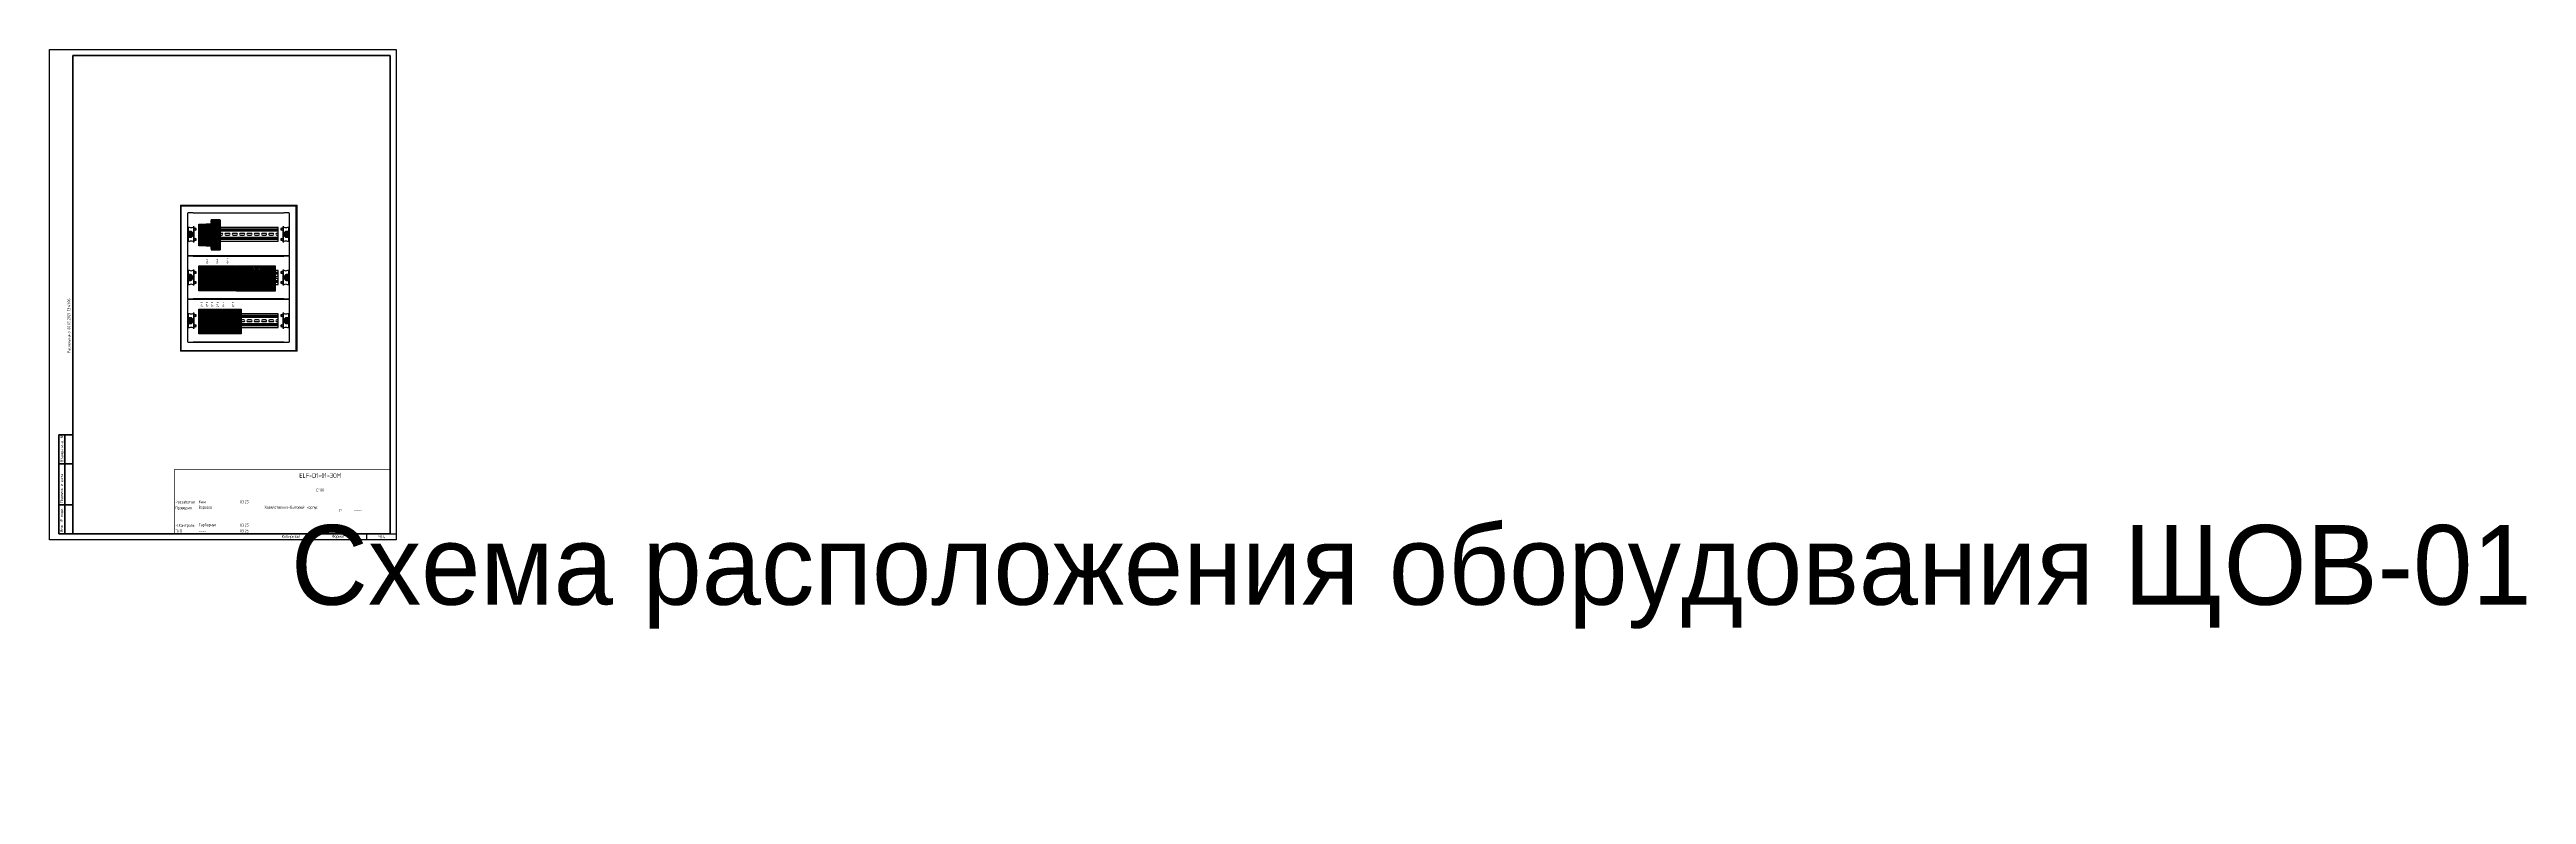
# Paper-space layout 'Компановка' of a CAD drawing. Header units: millimetres. Extents: x 0 to 2123, y -218 to 420.
# The model-space entities are those that its viewports show. They can reach past a viewport. Long polylines and large blocks are cut down to what shows.
import ezdxf
from ezdxf.enums import TextEntityAlignment as Align

# ---------------------------------------------------------------- set-up
doc = ezdxf.new("R2018")
doc.units = ezdxf.units.MM
doc.linetypes.add('L000000000000000000', pattern=[0])
doc.layers.add('0_UNC Defpoints ЭОМ', color=6, linetype='Continuous', plot=False)
for name, color, linetype in [('0_Рамка', 7, 'Continuous'), ('CODEX_LABELS', 1, 'Continuous'), ('devices', 7, 'Continuous')]:
    doc.layers.add(name, color=color, linetype=linetype)
doc.styles.get("Standard").update_dxf_attribs({"font": 'arial.ttf'})
doc.styles.add('Unecom', font='GOST2304A_0.ttf', dxfattribs={"height": 2.5})
doc.styles.add('СПДС', font='isocpeur.ttf', dxfattribs={"width": 0.8, "height": 2.5})

# ---------------------------------------------------------------- blocks, each defined once
blk = doc.blocks.new('*U222')
at = {"lineweight": 60, "ltscale": 10}
for p, q in [((20, 415), (292, 415)), ((20, 5), (20, 415)), ((292, 415), (292, 5)), ((8, 90), (20, 90)), ((8, 5), (8, 90)), ((13, 90), (13, 5)), ((20, 90), (20, 5)), ((20, 90), (20, 5)), ((8, 65), (20, 65)), ((8, 30), (20, 30)), ((20, 5), (8, 5)), ((292, 5), (20, 5))]:
    blk.add_line(p, q, dxfattribs=at)
at = {"layer": '0_UNC Defpoints ЭОМ', "ltscale": 10}
blk.add_lwpolyline([(297, 0), (0, 0), (0, 420), (297, 420)], close=True, dxfattribs=at)
at = {"layer": '0_UNC Defpoints ЭОМ', "lineweight": 30}
blk.add_lwpolyline([(272, 5), (297, 5), (297, 0), (272, 0)], close=True, dxfattribs=at)
at = {"char_height": 2.5, "attachment_point": 4, "rotation": 90, "style": 'Unecom'}
for s, insert, width in [('{\\fGOST type A|b0|i1|c204|p34; }Взамен инв. №', (10.5, 65), 25), (' Подпись и дата', (10.5, 30), 35), (' Инв. № подл.', (10.5, 5), 24.419)]:
    blk.add_mtext(s, dxfattribs=dict(at, insert=insert, width=width))
at = {"style": 'Unecom'}
for s, insert, char_height, width, attachment_point, line_spacing_factor in [('ELF-D1-01-ЭОМ', (232, 55), 4, 120, 5, 2), ('D100', (232, 42.5), 2.5, 115, 5, 1.5), ('Разработал', (107.7, 32), 2.5, 20, 4, 2), ('Проверил', (107.7, 27), 2.5, 20, 4, 2), ('Ким', (127.8, 32.5), 2.5, 19.921, 4, 2), ('Вересов', (127.8, 27.5), 2.5, 19.921, 4, 2), ('03.25', (167, 32.5), 2.5, 10, 5, 2), ('Хозяйственно-бытовой корпус', (207, 27.5), 2.5, 70, 5, 1.5), ('Р', (249.5, 25), 2.5, 15, 5, 2), ('Н.Контроль', (107.7, 12), 2.5, 20, 4, 2), ('ГИП', (107.7, 7.3), 2.5, 20, 4, 2), ('----', (127.8, 7), 2.5, 19.921, 4, 2), ('Гарбарчук', (127.8, 12.5), 2.5, 19.921, 4, 2), ('03.25', (167, 12.5), 2.5, 10, 5, 2), ('03.25', (167, 7.5), 2.5, 10, 5, 2)]:
    blk.add_mtext(s, dxfattribs=dict(at, insert=insert, char_height=char_height, width=width, attachment_point=attachment_point, line_spacing_factor=line_spacing_factor))
at = {"char_height": 2.5, "attachment_point": 4, "style": 'Unecom'}
for s, insert, width in [('Формат  ', (241.9, 2.6), 50), ('\\pi1; ', (250, -133.2), 20), ('\\pi1; ', (250, -133.2), 20), ('\\pxi0.4; ', (250, -133.2), 20), ('\\pi1; ', (512.5, -218.3), 20), ('\\pi1; ', (512.5, -218.3), 20), ('\\pxi0.4; ', (512.5, -218.3), 20)]:
    blk.add_mtext(s, dxfattribs=dict(at, insert=insert, width=width))
at = {"style": 'Unecom'}
blk.add_attdef('ЛИСТ_№', text='', height=2.5, dxfattribs=at).set_placement((264.5, 25), align=Align.MIDDLE_CENTER)
blk.add_attdef('КОЛ-ВО_ЛИСТОВ', text='', height=2.5, dxfattribs=at).set_placement((281.7, 23.7), align=Align.CENTER)
at = {"lineweight": 30, "flags": 104}
blk.add_attdef('ОПИСАНИЕ_ЛИСТА', text='', height=2.5, dxfattribs=at).set_placement((206.9, 12.5), align=Align.MIDDLE_CENTER)
at = {"style": 'Unecom', "flags": 8}
blk.add_attdef('ФОРМАТ_БУМАГИ', (256.4, 1.3), '', height=2.5, dxfattribs=at)
at = {"layer": '0_Рамка', "style": 'СПДС', "width": 0.8}
blk.add_text('Распечатано 06.05.2021 13:41:06', height=2.5, rotation=90, dxfattribs=at).set_placement((16.5, 160), align=Align.MIDDLE_LEFT)
at = {"layer": 'Defpoints', "insert": (207, 2.5), "char_height": 2.5, "width": 70, "attachment_point": 5, "style": 'Unecom'}
blk.add_mtext('Копировал', dxfattribs=at)
blk = doc.blocks.new('*U182')
at = {"true_color": 0xffffff}
blk.add_hatch(color=7, dxfattribs=at).paths.add_polyline_path([(0, -19), (0, 66), (54, 66), (54, -19)])
at = {"color": 7, "linetype": 'Continuous'}
for p, q in [((18, 5), (0, 5)), ((18, 2), (0, 2))]:
    blk.add_line(p, q, dxfattribs=at)
for points in [[(0, -19), (0, 66), (54, 66), (54, -19)], [(54, 0), (54, 46), (0, 46), (0, 0)], [(18, 8), (18, 0), (0, 0), (0, 8)], [(1, 40), (1, 45), (53, 45), (53, 40)], [(31, 10), (31, 14), (25, 14), (25, 10)]]:
    blk.add_lwpolyline(points, close=True, dxfattribs=at)
for centre, radius in [((6, 55), 4), ((20, 55), 4), ((27, 62), 2), ((34, 55), 4), ((48, 55), 4), ((6, -9), 4), ((20, -9), 4), ((27, -15), 2), ((34, -9), 4), ((48, -9), 4)]:
    blk.add_circle(centre, radius, dxfattribs=at)
at = {"color": 1, "linetype": 'Continuous'}
blk.add_solid([(1, 40), (1, 45), (53, 40), (53, 45)], dxfattribs=at)
blk = doc.blocks.new('*U181')
at = {"true_color": 0xffffff}
h = blk.add_hatch(color=7, dxfattribs=at)
h.paths.add_polyline_path([(36, -19), (36, 66), (54, 66), (54, -19)])
h.paths.add_polyline_path([(18, -19), (18, 66), (36, 66), (36, -19)])
h.paths.add_polyline_path([(0, -19), (0, 66), (18, 66), (18, -19)])
at = {"color": 7, "linetype": 'L000000000000000000'}
for p, q in [((0, 25), (18, 25)), ((3, 16), (0, 16)), ((15, 18), (3, 18)), ((18, 16), (15, 16)), ((18, 25), (36, 25)), ((18, 25), (36, 25)), ((21, 16), (18, 16)), ((33, 18), (21, 18)), ((36, 16), (33, 16)), ((36, 16), (33, 16)), ((36, 25), (54, 25)), ((39, 16), (36, 16)), ((51, 18), (39, 18)), ((54, 16), (51, 16))]:
    blk.add_line(p, q, dxfattribs=at)
at = {"color": 7, "linetype": 'Continuous'}
for points in [[(0, -19), (0, 66), (18, 66), (18, -19)], [(18, 0), (18, 46), (0, 46), (0, 0)], [(1, 40), (1, 45), (17, 45), (17, 40)], [(51, 14), (51, 9), (3, 9), (3, 14)], [(18, -19), (18, 66), (36, 66), (36, -19)], [(36, 0), (36, 46), (18, 46), (18, 0)], [(19, 40), (19, 45), (35, 45), (35, 40)], [(36, -19), (36, 66), (54, 66), (54, -19)], [(54, 0), (54, 46), (36, 46), (36, 0)], [(37, 40), (37, 45), (53, 45), (53, 40)]]:
    blk.add_lwpolyline(points, close=True, dxfattribs=at)
at = {"color": 7, "linetype": 'L000000000000000000'}
for points in [[(15, 9), (15, 23), (3, 23), (3, 9)], [(15, 9), (15, 12), (3, 12), (3, 9)], [(33, 9), (33, 23), (21, 23), (21, 9)], [(33, 9), (33, 12), (21, 12), (21, 9)], [(51, 9), (51, 23), (39, 23), (39, 9)], [(51, 9), (51, 12), (39, 12), (39, 9)]]:
    blk.add_lwpolyline(points, close=True, dxfattribs=at)
at = {"color": 7, "linetype": 'Continuous'}
for points in [[(18, 1), (18, 12)], [(18, 1), (18, 12)], [(18, 1), (18, 12)], [(18, 1), (18, 12)], [(36, 1), (36, 12), (36, 12)], [(36, 1), (36, 12), (36, 12)], [(36, 1), (36, 12), (36, 12)], [(36, 1), (36, 12), (36, 12)]]:
    blk.add_lwpolyline(points, dxfattribs=at)
for centre in [(9, 58), (27, 58), (45, 58), (9, -11), (27, -11), (45, -11)]:
    blk.add_circle(centre, 5, dxfattribs=at)
blk.add_solid([(51, 14), (51, 9), (3, 14), (3, 9)], dxfattribs=at)
at = {"color": 7, "linetype": 'L000000000000000000'}
for points in [[(15, 9), (15, 12), (3, 9), (3, 12)], [(33, 9), (33, 12), (21, 9), (21, 12)], [(51, 9), (51, 12), (39, 9), (39, 12)]]:
    blk.add_solid(points, dxfattribs=at)
blk = doc.blocks.new('S201')
at = {"true_color": 0xffffff}
blk.add_hatch(color=7, dxfattribs=at).paths.add_polyline_path([(0, -19), (0, 66), (18, 66), (18, -19)])
at = {"color": 7, "linetype": 'L000000000000000000'}
for p, q in [((0, 25), (18, 25)), ((3, 16), (0, 16)), ((15, 18), (3, 18)), ((18, 16), (15, 16))]:
    blk.add_line(p, q, dxfattribs=at)
at = {"color": 7, "linetype": 'Continuous'}
for points in [[(0, -19), (0, 66), (18, 66), (18, -19)], [(18, 0), (18, 46), (0, 46), (0, 0)], [(1, 40), (1, 45), (17, 45), (17, 40)]]:
    blk.add_lwpolyline(points, close=True, dxfattribs=at)
at = {"color": 7, "linetype": 'L000000000000000000'}
for points in [[(15, 9), (15, 23), (3, 23), (3, 9)], [(15, 9), (15, 12), (3, 12), (3, 9)]]:
    blk.add_lwpolyline(points, close=True, dxfattribs=at)
at = {"color": 7, "linetype": 'Continuous'}
for centre in [(9, 58), (9, -11)]:
    blk.add_circle(centre, 5, dxfattribs=at)
at = {"color": 1, "linetype": 'Continuous'}
blk.add_solid([(1, 40), (1, 45), (17, 40), (17, 45)], dxfattribs=at)
at = {"color": 7, "linetype": 'L000000000000000000'}
blk.add_solid([(15, 9), (15, 12), (3, 9), (3, 12)], dxfattribs=at)
blk = doc.blocks.new('A$C33a7f11e')
at = {"color": 7, "linetype": 'Continuous', "lineweight": 25}
for p, q in [((2, 148), (0, 146)), ((0, 146), (0, 2)), ((0.9, 99), (0.9, 84)), ((0.9, 99), (3.6, 99)), ((19.5, 148), (2, 148)), ((3.6, 84), (3.6, 99)), ((3.6, 99), (5.7, 99)), ((19.2, 99), (19.9, 99)), ((19.5, 148), (19.5, 146)), ((19.5, 146), (20, 146)), ((19.7, 99.2), (19.7, 99)), ((22.8, 99.2), (19.7, 99.2)), ((19.9, 99), (22, 99)), ((20, 146.4), (20, 148)), ((20, 148), (330, 148)), ((20, 146), (20, 146.4)), ((330, 146.4), (20, 146.4)), ((22, 99), (22, 49)), ((22.4, 99), (22, 99)), ((22.4, 49), (22.4, 99)), ((22.4, 99), (22.8, 99)), ((22.8, 48.7), (22.8, 99.2)), ((24.2, 91.5), (24.1, 91.5)), ((30.2, 91.5), (30.3, 91.5)), ((39.5, 97.5), (39.5, 50.5)), ((310.5, 97.5), (39.5, 97.5)), ((310.5, 91.5), (39.5, 91.5)), ((310.5, 86), (39.5, 86)), ((310.5, 50.5), (310.5, 97.5)), ((319.8, 91.5), (319.7, 91.5)), ((325.8, 91.5), (325.9, 91.5)), ((327.2, 99.2), (327.2, 48.7)), ((330.3, 99.2), (327.2, 99.2)), ((327.2, 99), (327.6, 99)), ((327.6, 99), (327.6, 49)), ((328, 99), (327.6, 99)), ((328, 49), (328, 99)), ((328, 99), (330.1, 99)), ((330, 148), (330, 146.4)), ((330, 146.4), (330, 146)), ((330, 146), (330.5, 146)), ((330.8, 99), (330.1, 99)), ((330.3, 99), (330.3, 99.2)), ((330.5, 146), (330.5, 148)), ((348, 148), (330.5, 148)), ((344.3, 99), (346.4, 99)), ((346.4, 99), (349.1, 99)), ((346.4, 99), (346.4, 84)), ((350, 146), (348, 148)), ((349.1, 84), (349.1, 99)), ((350, 2), (350, 146)), ((0, 2), (2, 0)), ((3.6, 84), (0.9, 84)), ((0.9, 64), (0.9, 49)), ((0.9, 64), (3.6, 64)), ((3.6, 49), (0.9, 49)), ((1, 68.2), (1, 79.7)), ((2, 79.7), (1, 79.7)), ((1, 68.2), (2, 68.2)), ((1.5, 82.8), (1.5, 82.7)), ((1.5, 82.7), (1.5, 82.7)), ((1.5, 82.7), (1.5, 82.7)), ((2, 79.7), (2, 80.7)), ((2, 80.7), (13.5, 80.7)), ((2, 79.7), (2, 68.2)), ((13.5, 79.7), (2, 79.7)), ((2, 67.2), (2, 68.2)), ((2, 68.2), (13.5, 68.2)), ((13.5, 67.2), (2, 67.2)), ((2, 0), (19.5, 0)), ((11.4, 84), (3.6, 84)), ((3.6, 49), (3.6, 64)), ((3.6, 64), (11.4, 64)), ((5.7, 49), (3.6, 49)), ((7.3, 74.5), (5.3, 74.5)), ((5.3, 74.5), (5.3, 73.5)), ((5.3, 73.5), (7.3, 73.5)), ((8.3, 76.5), (7.3, 76.5)), ((7.3, 76.5), (7.3, 74.5)), ((7.3, 73.5), (7.3, 71.5)), ((7.3, 71.5), (8.3, 71.5)), ((8.3, 74.5), (8.3, 76.5)), ((10.3, 74.5), (8.3, 74.5)), ((8.3, 71.5), (8.3, 73.5)), ((8.3, 73.5), (10.3, 73.5)), ((10.3, 73.5), (10.3, 74.5)), ((13.5, 79.7), (13.5, 80.7)), ((13.5, 79.7), (14.5, 79.7)), ((13.5, 68.2), (13.5, 79.7)), ((13.5, 67.2), (13.5, 68.2)), ((14.5, 68.2), (13.5, 68.2)), ((14, 82.8), (14, 82.7)), ((14, 82.7), (14, 82.7)), ((14, 82.7), (14, 82.7)), ((14.5, 79.7), (14.5, 68.2)), ((18.5, 74), (17.7, 74)), ((19.2, 49), (19.9, 49)), ((20, 2), (19.5, 2)), ((19.5, 2), (19.5, 0)), ((19.7, 49), (19.7, 48.7)), ((19.7, 48.7), (22.8, 48.7)), ((22, 49), (19.9, 49)), ((20, 1.6), (20, 2)), ((20, 0), (20, 1.6)), ((20, 1.6), (330, 1.6)), ((20, 0), (330, 0)), ((22, 49), (22.4, 49)), ((22.8, 49), (22.4, 49)), ((24.2, 56.5), (24.1, 56.5)), ((30.2, 56.5), (30.3, 56.5)), ((43.2, 77.3), (39.5, 77.3)), ((39.5, 70.8), (43.2, 70.8)), ((310.5, 62), (39.5, 62)), ((310.5, 56.5), (39.5, 56.5)), ((39.5, 50.5), (310.5, 50.5)), ((68.2, 77.3), (56.8, 77.3)), ((56.8, 70.8), (68.2, 70.8)), ((93.2, 77.3), (81.8, 77.3)), ((81.8, 70.8), (93.2, 70.8)), ((118.2, 77.3), (106.8, 77.3)), ((106.8, 70.8), (118.2, 70.8)), ((143.2, 77.3), (131.8, 77.3)), ((131.8, 70.8), (143.2, 70.8)), ((168.2, 77.3), (156.8, 77.3)), ((156.8, 70.8), (168.2, 70.8)), ((193.2, 77.3), (181.8, 77.3)), ((181.8, 70.8), (193.2, 70.8)), ((218.2, 77.3), (206.8, 77.3)), ((206.8, 70.8), (218.2, 70.8)), ((243.2, 77.3), (231.7, 77.3)), ((231.7, 70.8), (243.2, 70.8)), ((268.2, 77.3), (256.8, 77.3)), ((256.8, 70.8), (268.2, 70.8)), ((293.2, 77.3), (281.7, 77.3)), ((281.7, 70.8), (293.2, 70.8)), ((310.5, 77.3), (306.8, 77.3)), ((306.8, 70.8), (310.5, 70.8)), ((319.8, 56.5), (319.7, 56.5)), ((325.8, 56.5), (325.9, 56.5)), ((327.6, 49), (327.2, 49)), ((327.2, 48.7), (330.3, 48.7)), ((327.6, 49), (328, 49)), ((330.1, 49), (328, 49)), ((330.5, 2), (330, 2)), ((330, 2), (330, 1.6)), ((330, 1.6), (330, 0)), ((330.8, 49), (330.1, 49)), ((330.3, 48.7), (330.3, 49)), ((330.5, 0), (330.5, 2)), ((330.5, 0), (348, 0)), ((331.5, 74), (332.3, 74)), ((336.5, 79.7), (335.5, 79.7)), ((335.5, 68.2), (335.5, 79.7)), ((335.5, 68.2), (336.5, 68.2)), ((336, 82.8), (336, 82.7)), ((336, 82.7), (336, 82.7)), ((336, 82.7), (336, 82.7)), ((336.5, 79.7), (336.5, 80.7)), ((336.5, 80.7), (348, 80.7)), ((336.5, 79.7), (336.5, 68.2)), ((348, 79.7), (336.5, 79.7)), ((336.5, 67.2), (336.5, 68.2)), ((336.5, 68.2), (348, 68.2)), ((348, 67.2), (336.5, 67.2)), ((346.4, 84), (338.6, 84)), ((338.6, 64), (346.4, 64)), ((341.8, 74.5), (339.7, 74.5)), ((339.7, 74.5), (339.7, 73.5)), ((339.7, 73.5), (341.8, 73.5)), ((342.7, 76.5), (341.8, 76.5)), ((341.8, 76.5), (341.8, 74.5)), ((341.8, 73.5), (341.8, 71.5)), ((341.8, 71.5), (342.7, 71.5)), ((342.7, 74.5), (342.7, 76.5)), ((344.7, 74.5), (342.7, 74.5)), ((342.7, 71.5), (342.7, 73.5)), ((342.7, 73.5), (344.7, 73.5)), ((346.4, 49), (344.3, 49)), ((344.7, 73.5), (344.7, 74.5)), ((349.1, 84), (346.4, 84)), ((346.4, 64), (349.1, 64)), ((346.4, 64), (346.4, 49)), ((349.1, 49), (346.4, 49)), ((348, 79.7), (348, 80.7)), ((348, 68.2), (348, 79.7)), ((348, 79.7), (349, 79.7)), ((348, 67.2), (348, 68.2)), ((349, 68.2), (348, 68.2)), ((348, 0), (350, 2)), ((348.5, 82.8), (348.5, 82.7)), ((348.5, 82.7), (348.5, 82.7)), ((348.5, 82.7), (348.5, 82.7)), ((349, 79.7), (349, 68.2)), ((349.1, 49), (349.1, 64))]:
    blk.add_line(p, q, dxfattribs=at)
at = {"color": 8, "linetype": 'Continuous', "lineweight": 25}
for p, q in [((310.5, 88.5), (39.5, 88.5)), ((310.5, 85), (39.5, 85)), ((310.5, 63), (39.5, 63)), ((310.5, 59.5), (39.5, 59.5))]:
    blk.add_line(p, q, dxfattribs=at)
at = {"color": 7, "linetype": 'Continuous', "lineweight": 25, "flags": 128}
for points in [[(17.7, 74), (17.6, 76), (17.2, 77.8), (16.6, 79.6), (15.7, 81.1), (14.6, 82.3), (13.4, 83.2), (12.1, 83.8), (10.7, 84)], [(10.7, 64), (12.1, 64.2), (13.4, 64.8), (14.6, 65.7), (15.7, 66.9), (16.6, 68.4), (17.2, 70.2), (17.6, 72), (17.7, 74)], [(11.4, 84), (12.8, 83.8), (14.1, 83.2), (15.3, 82.3), (16.4, 81.1), (17.3, 79.6), (17.9, 77.8), (18.3, 76), (18.5, 74)], [(18.5, 74), (18.3, 72), (17.9, 70.2), (17.3, 68.4), (16.4, 66.9), (15.3, 65.7), (14.1, 64.8), (12.8, 64.2), (11.4, 64)], [(331.5, 74), (331.7, 76), (332.1, 77.8), (332.7, 79.6), (333.6, 81.1), (334.7, 82.3), (335.9, 83.2), (337.2, 83.8), (338.6, 84)], [(338.6, 64), (337.2, 64.2), (335.9, 64.8), (334.7, 65.7), (333.6, 66.9), (332.7, 68.4), (332.1, 70.2), (331.7, 72), (331.5, 74)], [(339.3, 84), (337.9, 83.8), (336.6, 83.2), (335.4, 82.3), (334.3, 81.1), (333.4, 79.6), (332.8, 77.8), (332.4, 76), (332.3, 74)], [(332.3, 74), (332.4, 72), (332.8, 70.2), (333.4, 68.4), (334.3, 66.9), (335.4, 65.7), (336.6, 64.8), (337.9, 64.2), (339.3, 64)]]:
    blk.add_lwpolyline(points, dxfattribs=at)
at = {"color": 7, "linetype": 'Continuous', "lineweight": 25}
for centre, radius, start, end in [((12.8, 112.8), 15.5, 242.84461, 297.15539), ((12, 113.1), 15.8, 271.61837, 296.9703), ((27.2, 91.5), 3.09, 0, 180), ((27.2, 91.5), 3.09, 180, 0), ((27.2, 91.5), 2.99, 0, 180), ((27.2, 91.5), 2.99, 180, 0), ((322.8, 91.5), 3.09, 0, 180), ((322.8, 91.5), 3.09, 180, 0), ((322.8, 91.5), 2.99, 0, 180), ((322.8, 91.5), 2.99, 180, 0), ((337.3, 113), 15.8, 243.01624, 269.70629), ((338, 113.1), 15.8, 243.02978, 268.38162), ((337.1, 113), 15.8, 270.2937, 296.98388), ((2, 79.7), 1, 90, 180), ((2, 68.2), 1, 180, 270), ((7.8, 74), 3, 0, 180), ((7.8, 74), 3, 180, 0), ((7.8, 74), 2.9, 0, 180), ((7.8, 74), 2.9, 180, 0), ((12.9, 35), 15.8, 90.2938, 116.98344), ((12, 34.9), 15.8, 63.03006, 88.38128), ((12.7, 35), 15.8, 63.01656, 89.7062), ((13.5, 79.7), 1, 0, 90), ((13.5, 68.2), 1, 270, 0), ((27.2, 56.5), 3.09, 0, 180), ((27.2, 56.5), 3.09, 180, 0), ((27.2, 56.5), 2.99, 0, 180), ((27.2, 56.5), 2.99, 180, 0), ((43.2, 74), 3.25, 0, 90), ((43.2, 74), 3.25, 270, 0), ((56.8, 74), 3.25, 90, 270), ((68.2, 74), 3.25, 0, 90), ((68.2, 74), 3.25, 270, 0), ((81.8, 74), 3.25, 90, 270), ((93.2, 74), 3.25, 0, 90), ((93.2, 74), 3.25, 270, 0), ((106.8, 74), 3.25, 90, 270), ((118.2, 74), 3.25, 0, 90), ((118.2, 74), 3.25, 270, 0), ((131.8, 74), 3.25, 90, 270), ((143.2, 74), 3.25, 0, 90), ((143.2, 74), 3.25, 270, 0), ((156.8, 74), 3.25, 90, 270), ((168.2, 74), 3.25, 0, 90), ((168.2, 74), 3.25, 270, 0), ((181.8, 74), 3.25, 90, 270), ((193.2, 74), 3.25, 0, 90), ((193.2, 74), 3.25, 270, 0), ((206.8, 74), 3.25, 90, 270), ((218.2, 74), 3.25, 0, 90), ((218.2, 74), 3.25, 270, 0), ((231.7, 74), 3.25, 90, 270), ((243.2, 74), 3.25, 0, 90), ((243.2, 74), 3.25, 270, 0), ((256.8, 74), 3.25, 90, 270), ((268.2, 74), 3.25, 0, 90), ((268.2, 74), 3.25, 270, 0), ((281.7, 74), 3.25, 90, 270), ((293.2, 74), 3.25, 0, 90), ((293.2, 74), 3.25, 270, 0), ((306.8, 74), 3.25, 90, 270), ((322.8, 56.5), 3.09, 0, 180), ((322.8, 56.5), 3.09, 180, 0), ((322.8, 56.5), 2.99, 0, 180), ((322.8, 56.5), 2.99, 180, 0), ((337.2, 35.2), 15.5, 62.84476, 117.15524), ((338, 34.9), 15.8, 91.61874, 116.96986), ((336.5, 79.7), 1, 90, 180), ((336.5, 68.2), 1, 180, 270), ((342.3, 74), 3, 0, 180), ((342.3, 74), 3, 180, 0), ((342.3, 74), 2.9, 0, 180), ((342.3, 74), 2.9, 180, 0), ((348, 79.7), 1, 0, 90), ((348, 68.2), 1, 270, 0)]:
    blk.add_arc(centre, radius, start, end, dxfattribs=at)
blk = doc.blocks.new('*U216')
blk.add_blockref('A$C33a7f11e', (-12, 536.2))
blk = doc.blocks.new('*U217')
at = {"layer": '0_Рамка', "const_width": 0.7}
for points in [[(20, 5), (292, 5), (292, 415), (20, 415)], [(8, 5), (20, 5), (20, 90), (8, 90)]]:
    blk.add_lwpolyline(points, close=True, dxfattribs=at)
for points in [[(20, 65), (8, 65)], [(20, 30), (8, 30)]]:
    blk.add_lwpolyline(points, dxfattribs=at)
at = {"layer": 'Defpoints', "color": 251, "true_color": 0x636466, "const_width": 0.7}
blk.add_lwpolyline([(107, 60), (107, 5), (292, 5), (292, 60)], close=True, dxfattribs=at)
at = {"layer": '0_Рамка', "style": 'СПДС', "width": 0.8}
blk.add_text('Формат', height=2.5, dxfattribs=at).set_placement((260, 1.5))
blk.add_attdef('ФОРМАТ', (274, 1.5), '', height=2.5, dxfattribs=at)
blk = doc.blocks.new('VPR-2.5-3L-GY')
at = {"true_color": 0xc7c8ca}
h = blk.add_hatch(color=9, dxfattribs=at)
h.dxf.hatch_style = 1
h.paths.add_polyline_path([(5.1, 51.3), (0, 51.3), (0, -51.3), (5.1, -51.3)])
at = {"true_color": 0xcd6928}
h = blk.add_hatch(color=32, dxfattribs=at)
h.dxf.hatch_style = 1
h.paths.add_polyline_path([(4.5, 42.6), (3.9, 42.6), (3.4, 42.2), (1.7, 42.2), (1.2, 42.6), (0.6, 42.6), (0.6, 38.4), (1.4, 38.4), (1.8, 38.8), (3.3, 38.8), (3.7, 38.4), (4.5, 38.4)])
h = blk.add_hatch(color=32, dxfattribs=at)
h.dxf.hatch_style = 1
h.paths.add_polyline_path([(4.5, 27.3), (3.9, 27.3), (3.4, 26.9), (1.7, 26.9), (1.2, 27.3), (0.6, 27.3), (0.6, 23.1), (1.4, 23.1), (1.8, 23.5), (3.3, 23.5), (3.7, 23.1), (4.5, 23.1)])
h = blk.add_hatch(color=32, dxfattribs=at)
h.dxf.hatch_style = 1
h.paths.add_polyline_path([(4.5, 12.6), (3.9, 12.6), (3.4, 12.2), (1.7, 12.2), (1.2, 12.6), (0.6, 12.6), (0.6, 8.4), (1.4, 8.4), (1.8, 8.8), (3.3, 8.8), (3.7, 8.4), (4.5, 8.4)])
h = blk.add_hatch(color=32, dxfattribs=at)
h.dxf.hatch_style = 1
h.paths.add_polyline_path([(4.5, -1.8), (3.9, -1.8), (3.4, -2.2), (1.7, -2.2), (1.2, -1.8), (0.6, -1.8), (0.6, -6), (1.4, -6), (1.8, -5.6), (3.3, -5.6), (3.7, -6), (4.5, -6)])
h = blk.add_hatch(color=32, dxfattribs=at)
h.dxf.hatch_style = 1
h.paths.add_polyline_path([(4.5, -20.6), (3.9, -20.6), (3.4, -21), (1.7, -21), (1.2, -20.6), (0.6, -20.6), (0.6, -24.8), (1.4, -24.8), (1.8, -24.4), (3.3, -24.4), (3.7, -24.8), (4.5, -24.8)])
h = blk.add_hatch(color=32, dxfattribs=at)
h.dxf.hatch_style = 1
h.paths.add_polyline_path([(4.5, -39), (3.9, -39), (3.4, -39.4), (1.7, -39.4), (1.2, -39), (0.6, -39), (0.6, -43.2), (1.4, -43.2), (1.8, -42.8), (3.3, -42.8), (3.7, -43.2), (4.5, -43.2)])
at = {"color": 7, "linetype": 'Continuous', "lineweight": 25}
for p, q in [((5.1, 51.3), (0, 51.3)), ((0, 51.2), (0, 51.1)), ((5.1, 50.5), (0, 50.5)), ((0, 50.5), (0, 47.7)), ((0.2, 47.7), (0, 47.7)), ((0, 45.1), (0, 47.7)), ((0, 45.1), (0.2, 45.1)), ((0, 45.1), (0, 36.2)), ((0, 36.2), (5.1, 36.2)), ((0, 36.1), (5.1, 36.1)), ((0, 36.1), (0, 35.8)), ((0, 35.8), (4.9, 35.8)), ((0, 35.7), (4.9, 35.7)), ((0, 35.7), (4.9, 35.7)), ((0, 35.7), (0, 35.7)), ((4.9, 35.6), (0, 35.6)), ((5.1, 35.5), (0, 35.5)), ((5.1, 35.4), (0, 35.4)), ((5.1, 34.9), (0, 34.9)), ((0, 34.9), (0, 32.1)), ((0.2, 32.1), (0, 32.1)), ((0, 29.5), (0, 32.1)), ((0, 29.5), (0.2, 29.5)), ((0, 29.5), (0, 21.5)), ((0, 21.5), (5.1, 21.5)), ((0, 21.4), (5.1, 21.4)), ((0, 21.4), (0, 21.1)), ((0, 21.1), (4.9, 21.1)), ((0, 20.9), (4.9, 20.9)), ((0, 20.9), (4.9, 20.9)), ((0, 20.9), (0, 20.9)), ((4.9, 20.8), (0, 20.8)), ((0, 20.8), (0, 20.4)), ((5.1, 20.3), (0, 20.3)), ((5.1, 20.3), (0, 20.3)), ((5.1, 20.3), (0, 20.3)), ((5.1, 19.8), (0, 19.8)), ((0, 19.8), (0, 17.1)), ((0.2, 17.1), (0, 17.1)), ((0, 14.5), (0, 17.1)), ((0, 14.5), (0, 7.5)), ((0, 14.5), (0.2, 14.5)), ((0, 7.5), (5.1, 7.5)), ((5.1, 7), (0, 7)), ((0, 6.5), (0, 7)), ((5.1, 6.5), (0, 6.5)), ((0, 3.3), (0, 6.5)), ((0, 3.3), (5.1, 3.3)), ((0, 2.7), (0, 3.3)), ((5.1, 2.7), (0, 2.7)), ((5.1, 2.2), (0, 2.2)), ((0, 2.2), (0, -7.8)), ((0.6, 3.3), (0.6, 6.5)), ((2.3, 1.8), (0.6, 1.8)), ((0.6, 0.2), (0.6, 1.8)), ((0.7, 1.8), (0.6, 1.8)), ((0.6, 0.2), (0.7, 0.3)), ((0.6, 0.2), (2.3, 0.2)), ((0.7, 40.9), (0.7, 42.6)), ((0.7, 42.6), (1.2, 42.6)), ((1.6, 40.9), (0.7, 40.9)), ((0.7, 40.1), (0.7, 40.9)), ((0.7, 38.6), (0.7, 40.1)), ((0.7, 40.1), (1.6, 40.1)), ((0.7, 25.5), (0.7, 27.2)), ((0.7, 27.2), (1.2, 27.2)), ((1.6, 25.5), (0.7, 25.5)), ((0.7, 24.7), (0.7, 25.5)), ((0.7, 23.2), (0.7, 24.7)), ((0.7, 24.7), (1.6, 24.7)), ((0.7, 10.9), (0.7, 12.6)), ((0.7, 12.6), (1.2, 12.6)), ((1.6, 10.9), (0.7, 10.9)), ((0.7, 10.1), (0.7, 10.9)), ((0.7, 8.6), (0.7, 10.1)), ((0.7, 10.1), (1.6, 10.1)), ((0.7, 1.8), (2.2, 1.8)), ((0.7, 0.3), (0.7, 1.8)), ((0.7, 0.3), (2.2, 0.3)), ((1.4, 38.5), (0.8, 38.5)), ((1.4, 23.1), (0.8, 23.1)), ((1.4, 8.5), (0.8, 8.5)), ((1.2, 42.6), (1.7, 42.2)), ((1.2, 27.2), (1.7, 26.8)), ((1.2, 12.6), (1.7, 12.2)), ((1.8, 38.9), (1.4, 38.5)), ((1.8, 23.5), (1.4, 23.1)), ((1.8, 8.9), (1.4, 8.5)), ((3.4, 42.2), (1.7, 42.2)), ((3.4, 26.8), (1.7, 26.8)), ((3.4, 12.2), (1.7, 12.2)), ((3.3, 38.9), (1.8, 38.9)), ((3.3, 23.5), (1.8, 23.5)), ((3.3, 8.9), (1.8, 8.9)), ((2.2, 1.8), (2.3, 1.8)), ((2.2, 0.3), (2.2, 1.8)), ((2.3, 0.2), (2.2, 0.3)), ((2.3, 0.2), (2.3, 1.8)), ((3.1, 0.4), (2.9, 0.3)), ((3.7, 38.5), (3.3, 38.9)), ((3.7, 23.1), (3.3, 23.5)), ((3.7, 8.5), (3.3, 8.9)), ((3.9, 42.6), (3.4, 42.2)), ((3.9, 27.2), (3.4, 26.8)), ((3.9, 12.6), (3.4, 12.2)), ((3.5, 40.9), (4.4, 40.9)), ((3.5, 40.1), (4.4, 40.1)), ((3.5, 25.5), (4.4, 25.5)), ((3.5, 24.7), (4.4, 24.7)), ((3.5, 10.9), (4.4, 10.9)), ((3.5, 10.1), (4.4, 10.1)), ((4.4, 38.5), (3.7, 38.5)), ((4.4, 23.1), (3.7, 23.1)), ((4.4, 8.5), (3.7, 8.5)), ((3.9, 42.6), (4.4, 42.6)), ((3.9, 27.2), (4.4, 27.2)), ((3.9, 12.6), (4.4, 12.6)), ((4.4, 42.6), (4.4, 40.9)), ((4.4, 40.9), (4.4, 40.1)), ((4.4, 40.1), (4.4, 38.5)), ((4.4, 27.2), (4.4, 25.5)), ((4.4, 25.5), (4.4, 24.7)), ((4.4, 24.7), (4.4, 23.1)), ((4.4, 12.6), (4.4, 10.9)), ((4.4, 10.9), (4.4, 10.1)), ((4.4, 10.1), (4.4, 8.5)), ((4.5, 6.5), (4.5, 3.3)), ((4.8, 46.1), (4.8, 46.7)), ((4.8, 30.5), (4.8, 31.1)), ((4.8, 15.5), (4.8, 16.1)), ((5.1, 35.8), (4.9, 35.8)), ((5.1, 35.7), (4.9, 35.7)), ((4.9, 35.7), (4.9, 35.5)), ((5.1, 21.1), (4.9, 21.1)), ((5.1, 21), (4.9, 21)), ((4.9, 21), (4.9, 20.3)), ((5.1, 51.1), (5.1, 51.2)), ((5.1, 50.5), (5.1, 36.2)), ((5.1, 35.9), (5.1, 36.1)), ((5.1, 35.9), (5.1, 35.8)), ((5.1, 35.8), (5.1, 35.7)), ((5.1, 35.7), (5.1, 35.5)), ((5.1, 34.9), (5.1, 21.5)), ((5.1, 21.1), (5.1, 21.4)), ((5.1, 21.1), (5.1, 21.1)), ((5.1, 21), (5.1, 20.4)), ((5.1, 19.8), (5.1, 7.5)), ((5.1, 6.5), (5.1, 7)), ((5.1, 6.5), (5.1, 3.3)), ((5.1, 2.7), (5.1, 3.3)), ((5.1, 2.2), (5.1, -13.1)), ((0.2, -7.8), (0, -7.8)), ((0, -10.4), (0, -7.8)), ((0, -10.4), (0.2, -10.4)), ((0, -10.4), (0, -13.1)), ((0, -13.1), (5.1, -13.1)), ((0, -13.6), (5.1, -13.6)), ((0, -13.6), (5.1, -13.6)), ((0, -13.6), (5.1, -13.6)), ((0, -13.7), (4.9, -13.7)), ((4.9, -13.8), (0, -13.8)), ((4.9, -13.8), (0, -13.8)), ((0, -13.8), (0, -13.8)), ((4.9, -13.9), (0, -13.9)), ((0, -13.9), (0, -14)), ((5.1, -14), (0, -14)), ((5.1, -14.2), (0, -14.2)), ((0, -14.7), (0, -14.2)), ((5.1, -14.7), (0, -14.7)), ((0, -17.9), (0, -14.7)), ((0, -17.9), (5.1, -17.9)), ((0, -18.6), (0, -17.9)), ((5.1, -18.6), (0, -18.6)), ((0, -18.6), (0, -26.3)), ((0.2, -26.3), (0, -26.3)), ((0, -28.9), (0, -26.3)), ((0, -28.9), (0.2, -28.9)), ((0, -28.9), (0, -31.6)), ((0, -31.6), (5.1, -31.6)), ((0, -32.1), (5.1, -32.1)), ((0, -32.1), (5.1, -32.1)), ((0, -32.2), (4.9, -32.2)), ((4.9, -32.3), (0, -32.3)), ((4.9, -32.3), (0, -32.3)), ((0, -32.3), (0, -32.3)), ((4.9, -32.4), (0, -32.4)), ((0, -32.4), (0, -32.5)), ((5.1, -32.5), (0, -32.5)), ((5.1, -32.7), (0, -32.7)), ((0, -33.2), (0, -32.7)), ((5.1, -33.2), (0, -33.2)), ((0, -36.4), (0, -33.2)), ((5.1, -36.4), (0, -36.4)), ((0, -36.4), (0, -37.1)), ((5.1, -37.1), (0, -37.1)), ((0, -37.1), (0, -44.8)), ((0.2, -44.8), (0, -44.8)), ((0, -47.4), (0, -44.8)), ((0, -47.4), (0.2, -47.4)), ((0, -47.4), (0, -50.1)), ((0, -50.1), (5.1, -50.1)), ((0, -50.6), (5.1, -50.6)), ((0, -50.6), (5.1, -50.6)), ((0, -50.7), (4.9, -50.7)), ((4.9, -50.8), (0, -50.8)), ((4.9, -50.8), (0, -50.8)), ((0, -50.8), (0, -50.8)), ((4.9, -50.9), (0, -50.9)), ((0, -50.9), (0, -51)), ((0, -51.3), (5.1, -51.3)), ((0.6, -14.7), (0.6, -17.9)), ((0.6, -33.2), (0.6, -36.4)), ((0.7, -3.5), (0.7, -1.8)), ((0.7, -1.8), (1.2, -1.8)), ((1.6, -3.5), (0.7, -3.5)), ((0.7, -4.3), (0.7, -3.5)), ((0.7, -5.8), (0.7, -4.3)), ((0.7, -4.3), (1.6, -4.3)), ((0.7, -22.3), (0.7, -20.6)), ((0.7, -20.6), (1.2, -20.6)), ((1.6, -22.3), (0.7, -22.3)), ((0.7, -23.1), (0.7, -22.3)), ((0.7, -24.6), (0.7, -23.1)), ((0.7, -23.1), (1.6, -23.1)), ((0.7, -40.7), (0.7, -39.1)), ((0.7, -39.1), (1.2, -39.1)), ((1.6, -40.7), (0.7, -40.7)), ((0.7, -41.5), (0.7, -40.7)), ((0.7, -43.1), (0.7, -41.5)), ((0.7, -41.5), (1.6, -41.5)), ((1.4, -5.9), (0.8, -5.9)), ((1.4, -24.7), (0.8, -24.7)), ((1.4, -43.2), (0.8, -43.2)), ((1.2, -1.8), (1.7, -2.2)), ((1.2, -19.7), (1.9, -20.5)), ((1.2, -20.6), (1.7, -21)), ((1.2, -38.2), (1.9, -39)), ((1.2, -39.1), (1.7, -39.5)), ((1.3, -11.5), (3.4, -11.5)), ((1.8, -5.5), (1.4, -5.9)), ((1.8, -24.3), (1.4, -24.7)), ((1.8, -42.8), (1.4, -43.1)), ((3.4, -2.2), (1.7, -2.2)), ((3.4, -21), (1.7, -21)), ((3.4, -39.5), (1.7, -39.5)), ((3.3, -5.5), (1.8, -5.5)), ((3.3, -24.3), (1.8, -24.3)), ((1.8, -30.2), (3, -30.2)), ((3.3, -42.8), (1.8, -42.8)), ((2.3, -20.6), (2.8, -20.6)), ((2.3, -39.1), (2.8, -39.1)), ((3.1, -20.5), (3.9, -19.7)), ((3.1, -39), (3.9, -38.2)), ((3.7, -5.9), (3.3, -5.5)), ((3.7, -24.7), (3.3, -24.3)), ((3.7, -43.2), (3.3, -42.8)), ((3.9, -1.8), (3.4, -2.2)), ((3.9, -20.6), (3.4, -21)), ((3.9, -39.1), (3.4, -39.5)), ((3.5, -3.5), (4.4, -3.5)), ((3.5, -4.3), (4.4, -4.3)), ((3.5, -22.3), (4.4, -22.3)), ((3.5, -23.1), (4.4, -23.1)), ((3.5, -40.7), (4.4, -40.7)), ((3.5, -41.5), (4.4, -41.5)), ((4.4, -5.9), (3.7, -5.9)), ((4.4, -24.7), (3.7, -24.7)), ((4.4, -43.2), (3.7, -43.2)), ((3.9, -1.8), (4.4, -1.8)), ((3.9, -20.6), (4.4, -20.6)), ((3.9, -39.1), (4.4, -39.1)), ((4, -1.5), (4.1, -1.4)), ((4.4, -1.8), (4.4, -3.5)), ((4.4, -3.5), (4.4, -4.3)), ((4.4, -4.3), (4.4, -5.9)), ((4.4, -20.6), (4.4, -22.3)), ((4.4, -22.3), (4.4, -23.1)), ((4.4, -23.1), (4.4, -24.7)), ((4.4, -39.1), (4.4, -40.7)), ((4.4, -40.7), (4.4, -41.5)), ((4.4, -41.5), (4.4, -43.2)), ((4.5, -14.7), (4.5, -17.9)), ((4.5, -33.2), (4.5, -36.4)), ((4.8, -9.4), (4.8, -8.8)), ((4.8, -27.9), (4.8, -27.3)), ((4.8, -46.4), (4.8, -45.8)), ((4.9, -13.6), (4.9, -13.8)), ((5.1, -13.8), (4.9, -13.8)), ((5.1, -13.9), (4.9, -13.9)), ((4.9, -32.1), (4.9, -32.3)), ((5.1, -32.3), (4.9, -32.3)), ((4.9, -32.3), (4.9, -32.4)), ((5.1, -32.4), (4.9, -32.4)), ((4.9, -50.6), (4.9, -50.8)), ((5.1, -50.8), (4.9, -50.8)), ((5.1, -50.9), (4.9, -50.9)), ((5.1, -13.7), (5.1, -13.8)), ((5.1, -13.9), (5.1, -14)), ((5.1, -14), (5.1, -14)), ((5.1, -14.7), (5.1, -14.2)), ((5.1, -14.7), (5.1, -17.9)), ((5.1, -18.6), (5.1, -17.9)), ((5.1, -18.6), (5.1, -31.6)), ((5.1, -32.2), (5.1, -32.3)), ((5.1, -32.3), (5.1, -32.4)), ((5.1, -32.4), (5.1, -32.5)), ((5.1, -32.5), (5.1, -32.5)), ((5.1, -33.2), (5.1, -32.7)), ((5.1, -33.2), (5.1, -36.4)), ((5.1, -36.4), (5.1, -37.1)), ((5.1, -37.1), (5.1, -50.1)), ((5.1, -50.7), (5.1, -50.8)), ((5.1, -50.8), (5.1, -50.9)), ((5.1, -50.9), (5.1, -51)), ((5.1, -51), (5.1, -51))]:
    blk.add_line(p, q, dxfattribs=at)
blk.add_lwpolyline([(5.1, -51.3), (5.1, 51.3), (0, 51.3), (0, -51.3), (5.1, -51.3)])
for points in [[(0.6, 38.4), (0.6, 42.6), (1.2, 42.6), (1.7, 42.2), (3.4, 42.2), (3.9, 42.6), (4.5, 42.6), (4.5, 38.4), (3.7, 38.4), (3.3, 38.8), (1.8, 38.8), (1.4, 38.4)], [(0.6, 23.1), (0.6, 27.3), (1.2, 27.3), (1.7, 26.9), (3.4, 26.9), (3.9, 27.3), (4.5, 27.3), (4.5, 23.1), (3.7, 23.1), (3.3, 23.5), (1.8, 23.5), (1.4, 23.1)], [(0.6, 8.4), (0.6, 12.6), (1.2, 12.6), (1.7, 12.2), (3.4, 12.2), (3.9, 12.6), (4.5, 12.6), (4.5, 8.4), (3.7, 8.4), (3.3, 8.8), (1.8, 8.8), (1.4, 8.4)], [(0.6, -6), (0.6, -1.8), (1.2, -1.8), (1.7, -2.2), (3.4, -2.2), (3.9, -1.8), (4.5, -1.8), (4.5, -6), (3.7, -6), (3.3, -5.6), (1.8, -5.6), (1.4, -6)], [(0.6, -24.8), (0.6, -20.6), (1.2, -20.6), (1.7, -21), (3.4, -21), (3.9, -20.6), (4.5, -20.6), (4.5, -24.8), (3.7, -24.8), (3.3, -24.4), (1.8, -24.4), (1.4, -24.8)], [(0.6, -43.2), (0.6, -39), (1.2, -39), (1.7, -39.4), (3.4, -39.4), (3.9, -39), (4.5, -39), (4.5, -43.2), (3.7, -43.2), (3.3, -42.8), (1.8, -42.8), (1.4, -43.2)]]:
    blk.add_lwpolyline(points, close=True, dxfattribs=at)
for centre, radius, start, end in [((0.8, 38.6), 0.1, 180, 270), ((0.8, 23.2), 0.1, 180, 270), ((0.8, 8.6), 0.1, 180, 270), ((1.4, 38.6), 0.1, 270, 315), ((1.4, 23.2), 0.1, 270, 315), ((1.4, 8.6), 0.1, 270, 315), ((2.6, 40.5), 1, 23.57818, 156.42182), ((2.6, 40.5), 1, 203.57818, 336.42182), ((2.6, 25.1), 1, 23.57818, 156.42182), ((2.6, 25.1), 1, 203.57818, 336.42182), ((2.6, 10.5), 1, 23.57818, 156.42182), ((2.6, 10.5), 1, 203.57818, 336.42182), ((2.4, -27.3), 2.4, 0, 155.37568), ((2.4, -27.9), 2.4, 204.62432, 0), ((2.4, -45.8), 2.4, 0, 155.37568), ((2.4, -46.4), 2.4, 204.62432, 0), ((0.8, -5.8), 0.1, 180, 270), ((0.8, -24.6), 0.1, 180, 270), ((0.8, -43.1), 0.1, 180, 270), ((1.4, -5.8), 0.1, 270, 315), ((1.4, -24.6), 0.1, 270, 315), ((1.4, -43.1), 0.1, 270, 315), ((2.5, -25.8), 7.11, 81.52418, 98.47582), ((2.5, -44.3), 7.11, 81.52418, 98.47582), ((2.6, -3.9), 1, 23.57818, 156.42182), ((2.6, -3.9), 1, 203.57818, 336.42182), ((2.6, -22.7), 1, 23.57818, 156.42182), ((2.6, -22.7), 1, 203.57818, 336.42182), ((2.6, -41.1), 1, 23.57818, 156.42182), ((2.6, -41.1), 1, 203.57818, 336.42182)]:
    blk.add_arc(centre, radius, start, end, dxfattribs=at)
for points, knots in [([(0, 50.5), (0, 50.6), (0, 50.6), (0, 50.7), (0, 50.7), (0, 50.8), (0, 50.9), (0, 51), (0, 51), (0, 51), (0, 51), (0, 51)], [0, 0, 0, 0, 0.079597, 0.159223, 0.240129, 0.368602, 0.500069, 0.628543, 0.760011, 0.879282, 1, 1, 1, 1]), ([(0, 36.1), (0, 36.1), (0, 36.1), (0, 36.1), (0, 36.2), (0, 36.2), (0, 36.2), (0, 36.2)], [0, 0, 0, 0, 0.1671802, 0.3318902, 0.5004135, 0.7494531, 1, 1, 1, 1]), ([(0, 35.8), (0, 35.8), (0, 35.7), (0, 35.7), (0, 35.7), (0, 35.7)], [0, 0, 0, 0, 0.5, 0.5, 1, 1, 1, 1]), ([(0, 35.6), (0, 35.6), (0, 35.6), (0, 35.6), (0, 35.7)], [0, 0, 0, 0, 0.497129, 1, 1, 1, 1]), ([(0, 34.9), (0, 34.9), (0, 35), (0, 35), (0, 35.1), (0, 35.2), (0, 35.3), (0, 35.3), (0, 35.4), (0, 35.4), (0, 35.4), (0, 35.4)], [0, 0, 0, 0, 0.0800126, 0.1601253, 0.2414441, 0.3692652, 0.5000614, 0.6278835, 0.7586808, 0.8786191, 1, 1, 1, 1]), ([(0, 21.4), (0, 21.4), (0, 21.4), (0, 21.4), (0, 21.5), (0, 21.5), (0, 21.5), (0, 21.5)], [0, 0, 0, 0, 0.167329, 0.331784, 0.500465, 0.749473, 1, 1, 1, 1]), ([(0, 21.1), (0, 21), (0, 21), (0, 21), (0, 20.9), (0, 20.9)], [0, 0, 0, 0, 0.5, 0.5, 1, 1, 1, 1]), ([(0, 20.9), (0, 20.9), (0, 20.9), (0, 20.9), (0, 20.9)], [0, 0, 0, 0, 0.497129, 1, 1, 1, 1]), ([(0, 19.8), (0, 19.8), (0, 19.8), (0, 19.9), (0, 20), (0, 20), (0, 20.1), (0, 20.2), (0, 20.2), (0, 20.2), (0, 20.3), (0, 20.3)], [0, 0, 0, 0, 0.101572, 0.200381, 0.298422, 0.397735, 0.500284, 0.627642, 0.757961, 0.878261, 1, 1, 1, 1]), ([(0, 7), (0, 7), (0, 7.1), (0, 7.1), (0, 7.1), (0, 7.2), (0, 7.3), (0, 7.4), (0, 7.5)], [0, 0, 0, 0, 0.1259506, 0.2495429, 0.37352, 0.5005997, 0.7495449, 1, 1, 1, 1]), ([(0, 2.2), (0, 2.3), (0, 2.3), (0, 2.4), (0, 2.4), (0, 2.5), (0, 2.6), (0, 2.7), (0, 2.7)], [0, 0, 0, 0, 0.125951, 0.249543, 0.37352, 0.5006, 0.749545, 1, 1, 1, 1]), ([(0.2, 47.7), (0.2, 47.8), (0.3, 47.9), (0.4, 48), (0.5, 48.1), (0.6, 48.3), (0.7, 48.5), (1, 48.7), (1.3, 48.9), (1.7, 49), (2.2, 49.2), (2.9, 49.1), (3.5, 48.9), (4, 48.6), (4.3, 48.2), (4.5, 47.9), (4.7, 47.6), (4.7, 47.3), (4.8, 47), (4.8, 46.8), (4.8, 46.7)], [0, 0, 0, 0, 0.024394, 0.048636, 0.072831, 0.097085, 0.121504, 0.185849, 0.250275, 0.31462, 0.379045, 0.500019, 0.620993, 0.685337, 0.749763, 0.814108, 0.878533, 0.919087, 0.959411, 1, 1, 1, 1]), ([(4.8, 46.1), (4.8, 46.1), (4.8, 46), (4.8, 45.8), (4.8, 45.7), (4.7, 45.5), (4.6, 45.3), (4.5, 45), (4.3, 44.6), (4, 44.3), (3.5, 44), (2.9, 43.7), (2.2, 43.7), (1.7, 43.8), (1.3, 44), (1, 44.2), (0.7, 44.4), (0.5, 44.7), (0.3, 44.9), (0.3, 45.1), (0.2, 45.1)], [0, 0, 0, 0, 0.024394, 0.048636, 0.072831, 0.097085, 0.121504, 0.185849, 0.250275, 0.31462, 0.379045, 0.500019, 0.620993, 0.685337, 0.749763, 0.814108, 0.878533, 0.919087, 0.959411, 1, 1, 1, 1]), ([(0.2, 32.1), (0.2, 32.1), (0.3, 32.2), (0.4, 32.4), (0.5, 32.5), (0.6, 32.6), (0.7, 32.8), (1, 33), (1.3, 33.2), (1.7, 33.4), (2.2, 33.5), (2.9, 33.5), (3.5, 33.2), (4, 32.9), (4.3, 32.6), (4.5, 32.2), (4.7, 31.9), (4.7, 31.6), (4.8, 31.3), (4.8, 31.2), (4.8, 31.1)], [0, 0, 0, 0, 0.024394, 0.048636, 0.072831, 0.097085, 0.121504, 0.185849, 0.250275, 0.31462, 0.379045, 0.500019, 0.620993, 0.685337, 0.749763, 0.814108, 0.878533, 0.919087, 0.959411, 1, 1, 1, 1]), ([(4.8, 30.5), (4.8, 30.4), (4.8, 30.3), (4.8, 30.2), (4.8, 30), (4.7, 29.9), (4.6, 29.6), (4.5, 29.3), (4.3, 29), (4, 28.7), (3.5, 28.3), (2.9, 28.1), (2.2, 28.1), (1.7, 28.2), (1.3, 28.3), (1, 28.5), (0.7, 28.8), (0.5, 29), (0.3, 29.2), (0.3, 29.4), (0.2, 29.5)], [0, 0, 0, 0, 0.0243942, 0.0486358, 0.0728305, 0.0970848, 0.1215043, 0.1858492, 0.2502747, 0.3146196, 0.3790451, 0.5000188, 0.6209926, 0.6853375, 0.749763, 0.8141079, 0.8785334, 0.9190869, 0.9594114, 1, 1, 1, 1]), ([(0.2, 17.1), (0.2, 17.2), (0.3, 17.3), (0.4, 17.4), (0.5, 17.5), (0.6, 17.7), (0.7, 17.9), (1, 18.1), (1.3, 18.3), (1.7, 18.4), (2.2, 18.6), (2.9, 18.5), (3.5, 18.3), (4, 18), (4.3, 17.6), (4.5, 17.3), (4.7, 17), (4.7, 16.7), (4.8, 16.4), (4.8, 16.2), (4.8, 16.1)], [0, 0, 0, 0, 0.024394, 0.048636, 0.072831, 0.097085, 0.121504, 0.185849, 0.250275, 0.31462, 0.379045, 0.500019, 0.620993, 0.685337, 0.749763, 0.814108, 0.878533, 0.919087, 0.959411, 1, 1, 1, 1]), ([(4.8, 15.5), (4.8, 15.5), (4.8, 15.4), (4.8, 15.2), (4.8, 15.1), (4.7, 14.9), (4.6, 14.7), (4.5, 14.4), (4.3, 14), (4, 13.7), (3.5, 13.4), (2.9, 13.1), (2.2, 13.1), (1.7, 13.2), (1.3, 13.4), (1, 13.6), (0.7, 13.8), (0.5, 14.1), (0.3, 14.3), (0.3, 14.5), (0.2, 14.5)], [0, 0, 0, 0, 0.0243942, 0.0486358, 0.0728305, 0.0970848, 0.1215043, 0.1858492, 0.2502747, 0.3146196, 0.3790451, 0.5000188, 0.6209926, 0.6853375, 0.749763, 0.8141079, 0.8785334, 0.9190869, 0.9594114, 1, 1, 1, 1]), ([(4, -1.5), (3.9, -1.5), (3.9, -1.6), (3.8, -1.6), (3.7, -1.6), (3.5, -1.7), (3.4, -1.7), (3.2, -1.6), (3, -1.6), (2.7, -1.4), (2.5, -1.2), (2.4, -0.8), (2.4, -0.6), (2.4, -0.3), (2.5, -0.1), (2.6, 0), (2.7, 0.2), (2.8, 0.3), (2.9, 0.3)], [0, 0, 0, 0, 0.030168, 0.060086, 0.090023, 0.12025, 0.185229, 0.25037, 0.315349, 0.38049, 0.500065, 0.619641, 0.684619, 0.749761, 0.814739, 0.87988, 0.9399, 1, 1, 1, 1]), ([(3.1, 0.4), (3.1, 0.4), (3.2, 0.4), (3.3, 0.5), (3.3, 0.5), (3.5, 0.5), (3.7, 0.5), (3.9, 0.5), (4.1, 0.4), (4.3, 0.3), (4.5, 0), (4.6, -0.3), (4.7, -0.6), (4.6, -0.8), (4.5, -1), (4.4, -1.2), (4.3, -1.3), (4.2, -1.4), (4.1, -1.4)], [0, 0, 0, 0, 0.030168, 0.060086, 0.090023, 0.12025, 0.185229, 0.25037, 0.315349, 0.38049, 0.500065, 0.619641, 0.684619, 0.749761, 0.814739, 0.87988, 0.9399, 1, 1, 1, 1]), ([(5.1, 50.5), (5.1, 50.7), (5.1, 50.8), (5.1, 51), (5.1, 51), (5.1, 51)], [0, 0, 0, 0, 0.5, 0.5, 1, 1, 1, 1]), ([(5.1, 34.9), (5.1, 35), (5.1, 35.2), (5.1, 35.3), (5.1, 35.4), (5.1, 35.4)], [0, 0, 0, 0, 0.5, 0.5, 1, 1, 1, 1]), ([(5.1, 21.4), (5.1, 21.4), (5.1, 21.4), (5.1, 21.5), (5.1, 21.5), (5.1, 21.5)], [0, 0, 0, 0, 0.5, 0.5, 1, 1, 1, 1]), ([(5.1, 21.1), (5.1, 21.1), (5.1, 21), (5.1, 21), (5.1, 21), (5.1, 21), (5.1, 21), (5.1, 21), (5.1, 21), (5.1, 21)], [0, 0, 0, 0, 0.0000268555, 0.0000268555, 0.0000268555, 0.000053711, 0.000053711, 0.000053711, 0.0001048413, 0.0001048413, 0.0001048413, 0.0001048413]), ([(5.1, 19.8), (5.1, 19.9), (5.1, 20), (5.1, 20.2), (5.1, 20.2), (5.1, 20.3)], [0, 0, 0, 0, 0.5, 0.5, 1, 1, 1, 1]), ([(5.1, 7), (5.1, 7.1), (5.1, 7.1), (5.1, 7.3), (5.1, 7.4), (5.1, 7.5)], [0, 0, 0, 0, 0.5, 0.5, 1, 1, 1, 1]), ([(5.1, 2.2), (5.1, 2.3), (5.1, 2.4), (5.1, 2.6), (5.1, 2.7), (5.1, 2.7)], [0, 0, 0, 0, 0.5, 0.5, 1, 1, 1, 1]), ([(0, -13.6), (0, -13.6), (0, -13.6), (0, -13.5), (0, -13.5), (0, -13.5), (0, -13.4), (0, -13.3), (0, -13.2), (0, -13.2), (0, -13.1), (0, -13.1)], [0, 0, 0, 0, 0.080013, 0.160125, 0.241444, 0.369265, 0.500061, 0.627884, 0.758681, 0.878619, 1, 1, 1, 1]), ([(0, -13.8), (0, -13.8), (0, -13.8), (0, -13.9), (0, -13.9), (0, -13.9)], [0, 0, 0, 0, 0.5, 0.5, 1, 1, 1, 1]), ([(0, -13.8), (0, -13.8), (0, -13.8), (0, -13.8), (0, -13.8)], [0, 0, 0, 0, 0.497071, 1, 1, 1, 1]), ([(0, -32.1), (0, -32.1), (0, -32.1), (0, -32), (0, -32), (0, -32), (0, -31.9), (0, -31.8), (0, -31.7), (0, -31.7), (0, -31.6), (0, -31.6)], [0, 0, 0, 0, 0.080013, 0.160125, 0.241444, 0.369265, 0.500061, 0.627884, 0.758681, 0.878619, 1, 1, 1, 1]), ([(0, -32.3), (0, -32.3), (0, -32.3), (0, -32.4), (0, -32.4), (0, -32.4)], [0, 0, 0, 0, 0.5, 0.5, 1, 1, 1, 1]), ([(0, -32.3), (0, -32.3), (0, -32.3), (0, -32.3), (0, -32.3)], [0, 0, 0, 0, 0.497071, 1, 1, 1, 1]), ([(0, -32.7), (0, -32.7), (0, -32.7), (0, -32.7), (0, -32.6), (0, -32.6), (0, -32.6), (0, -32.5)], [0, 0, 0, 0, 0.16718, 0.33189, 0.500413, 0.749453, 1, 1, 1, 1]), ([(0, -50.6), (0, -50.6), (0, -50.6), (0, -50.5), (0, -50.5), (0, -50.5), (0, -50.4), (0, -50.3), (0, -50.2), (0, -50.2), (0, -50.1), (0, -50.1)], [0, 0, 0, 0, 0.080013, 0.160125, 0.241444, 0.369265, 0.500061, 0.627884, 0.758681, 0.878619, 1, 1, 1, 1]), ([(0, -50.8), (0, -50.8), (0, -50.8), (0, -50.9), (0, -50.9), (0, -50.9)], [0, 0, 0, 0, 0.5, 0.5, 1, 1, 1, 1]), ([(0, -50.8), (0, -50.8), (0, -50.8), (0, -50.8), (0, -50.8)], [0, 0, 0, 0, 0.497071, 1, 1, 1, 1]), ([(0, -51.2), (0, -51.2), (0, -51.2), (0, -51.2), (0, -51.1), (0, -51.1), (0, -51.1), (0, -51)], [0, 0, 0, 0, 0.16718, 0.33189, 0.500413, 0.749453, 1, 1, 1, 1]), ([(0.2, -7.8), (0.2, -7.7), (0.3, -7.6), (0.4, -7.5), (0.5, -7.4), (0.6, -7.2), (0.7, -7), (1, -6.8), (1.3, -6.6), (1.7, -6.5), (2.2, -6.3), (2.9, -6.4), (3.5, -6.6), (4, -6.9), (4.3, -7.3), (4.5, -7.6), (4.7, -7.9), (4.7, -8.2), (4.8, -8.5), (4.8, -8.7), (4.8, -8.8)], [0, 0, 0, 0, 0.024394, 0.048636, 0.072831, 0.097085, 0.121504, 0.185849, 0.250275, 0.31462, 0.379045, 0.500019, 0.620993, 0.685337, 0.749763, 0.814108, 0.878533, 0.919087, 0.959411, 1, 1, 1, 1]), ([(4.8, -9.4), (4.8, -9.4), (4.8, -9.5), (4.8, -9.7), (4.8, -9.8), (4.7, -10), (4.6, -10.2), (4.5, -10.5), (4.3, -10.9), (4, -11.2), (3.5, -11.5), (2.9, -11.8), (2.2, -11.8), (1.7, -11.7), (1.3, -11.5), (1, -11.3), (0.7, -11.1), (0.5, -10.8), (0.3, -10.6), (0.3, -10.4), (0.2, -10.4)], [0, 0, 0, 0, 0.024394, 0.048636, 0.072831, 0.097085, 0.121504, 0.185849, 0.250275, 0.31462, 0.379045, 0.500019, 0.620993, 0.685337, 0.749763, 0.814108, 0.878533, 0.919087, 0.959411, 1, 1, 1, 1]), ([(1.2, -19.7), (1.2, -19.7), (1.1, -19.7), (1.1, -19.6), (1.1, -19.5), (1, -19.4), (1, -19.3), (1, -19.2), (1.1, -19), (1.2, -18.9), (1.3, -18.8), (1.4, -18.8), (1.5, -18.8)], [0, 0, 0, 0, 0.063139, 0.125111, 0.187139, 0.250441, 0.375146, 0.500291, 0.624996, 0.750141, 0.874961, 1, 1, 1, 1]), ([(1.2, -38.2), (1.2, -38.2), (1.1, -38.2), (1.1, -38.1), (1.1, -38), (1, -37.9), (1, -37.8), (1, -37.7), (1.1, -37.5), (1.2, -37.4), (1.3, -37.3), (1.4, -37.3), (1.5, -37.3)], [0, 0, 0, 0, 0.063139, 0.125111, 0.187139, 0.250441, 0.375146, 0.500291, 0.624996, 0.750141, 0.874961, 1, 1, 1, 1]), ([(2.3, -20.6), (2.3, -20.6), (2.2, -20.6), (2.1, -20.6), (2.1, -20.6), (2, -20.5), (1.9, -20.5), (1.9, -20.5)], [0, 0, 0, 0, 0.166556, 0.332331, 0.500193, 0.749367, 1, 1, 1, 1]), ([(2.3, -39.1), (2.3, -39.1), (2.2, -39.1), (2.1, -39.1), (2.1, -39.1), (2, -39), (1.9, -39), (1.9, -39)], [0, 0, 0, 0, 0.1665561, 0.332331, 0.5001928, 0.7493673, 1, 1, 1, 1]), ([(3.1, -20.5), (3.1, -20.5), (3.1, -20.5), (3, -20.6), (3, -20.6), (2.9, -20.6), (2.8, -20.6), (2.8, -20.6)], [0, 0, 0, 0, 0.166556, 0.332331, 0.500193, 0.749367, 1, 1, 1, 1]), ([(3.1, -39), (3.1, -39), (3.1, -39), (3, -39.1), (3, -39.1), (2.9, -39.1), (2.8, -39.1), (2.8, -39.1)], [0, 0, 0, 0, 0.166556, 0.332331, 0.500193, 0.749367, 1, 1, 1, 1]), ([(3.6, -18.8), (3.6, -18.8), (3.6, -18.8), (3.7, -18.9), (3.8, -18.9), (3.9, -18.9), (3.9, -19), (4, -19.2), (4, -19.3), (4, -19.5), (4, -19.6), (3.9, -19.7), (3.9, -19.7)], [0, 0, 0, 0, 0.063139, 0.125111, 0.187139, 0.250441, 0.375146, 0.500291, 0.624996, 0.750141, 0.874961, 1, 1, 1, 1]), ([(3.6, -37.3), (3.6, -37.3), (3.6, -37.3), (3.7, -37.4), (3.8, -37.4), (3.9, -37.4), (3.9, -37.5), (4, -37.7), (4, -37.8), (4, -38), (4, -38.1), (3.9, -38.2), (3.9, -38.2)], [0, 0, 0, 0, 0.0631394, 0.1251115, 0.1871388, 0.2504407, 0.3751456, 0.5002908, 0.6249958, 0.750141, 0.8749612, 1, 1, 1, 1]), ([(5.1, -13.6), (5.1, -13.6), (5.1, -13.5), (5.1, -13.3), (5.1, -13.2), (5.1, -13.1)], [0, 0, 0, 0, 0.5, 0.5, 1, 1, 1, 1]), ([(5.1, -50.6), (5.1, -50.6), (5.1, -50.5), (5.1, -50.3), (5.1, -50.2), (5.1, -50.1)], [0, 0, 0, 0, 0.5, 0.5, 1, 1, 1, 1]), ([(5.1, -32.1), (5.1, -32.1), (5.1, -32), (5.1, -31.8), (5.1, -31.7), (5.1, -31.6)], [0, 0, 0, 0, 0.5, 0.5, 1, 1, 1, 1])]:
    blk.add_open_spline(points, degree=3, knots=knots, dxfattribs=at)
for points in [[(4.9, 35.8), (4.9, 35.8), (4.9, 35.7), (4.9, 35.7)], [(4.9, 21.1), (4.9, 21), (4.9, 21), (4.9, 21)], [(5.1, 36.1), (5.1, 36.1), (5.1, 36.2), (5.1, 36.2)], [(0, -14), (0, -14.1), (0, -14.2), (0, -14.2)], [(4.9, -13.8), (4.9, -13.9), (4.9, -13.9), (4.9, -13.9)], [(4.9, -50.8), (4.9, -50.9), (4.9, -50.9), (4.9, -50.9)], [(5.1, -13.8), (5.1, -13.9), (5.1, -13.9), (5.1, -13.9)], [(5.1, -14.2), (5.1, -14.2), (5.1, -14.1), (5.1, -14)], [(5.1, -32.7), (5.1, -32.7), (5.1, -32.6), (5.1, -32.5)], [(5.1, -51.2), (5.1, -51.2), (5.1, -51.1), (5.1, -51)]]:
    blk.add_open_spline(points, degree=3, dxfattribs=at)
blk = doc.blocks.new('*U228')
blk.add_blockref('VPR-2.5-3L-GY', (-2.6, 0))
blk = doc.blocks.new('*U229')
at = {"color": 0, "linetype": 'ByBlock', "lineweight": -2, "transparency": 16777216}
for p in [(0, 0), (5.2, 0), (10.3, 0), (15.5, 0), (20.7, 0), (25.9, 0)]:
    blk.add_blockref('*U228', p, dxfattribs=at)
blk = doc.blocks.new('*U225')
at = {"true_color": 0x636466}
h = blk.add_hatch(color=251, dxfattribs=at)
h.dxf.hatch_style = 1
h.paths.add_polyline_path([(2, 41.5), (130, 41.5), (130, -41.5), (2, -41.5)], flags=16)
h.paths.add_polyline_path([(0, 43.5), (132, 43.5), (132, -43.5), (0, -43.5)])
for color, points in [(254, [(2, 41.5), (130, 41.5), (130, -41.5), (2, -41.5)]), (42, [(4.3, 16.2), (4.3, 24.6), (128, 24.6), (128, 16.2)]), (42, [(4.3, 1.2), (4.3, 9.6), (128, 9.6), (128, 1.2)]), (42, [(11.5, 20.9, -0.414214), (11.2, 21.1), (11.2, 21.5, 0.414214), (11, 21.7), (10.6, 21.7, 0.414214), (10.4, 21.5), (10.4, 21.1, -0.414214), (10.2, 20.9), (8.9, 20.9, 0.414214), (8.7, 20.6), (8.7, 20.2, 0.414214), (8.9, 20), (10.2, 20, -0.414214), (10.4, 19.8), (10.4, 19.4, 0.414214), (10.6, 19.1), (11, 19.1, 0.414214), (11.2, 19.4), (11.2, 19.8, -0.414214), (11.5, 20), (12.7, 20, 0.414214), (13, 20.2), (13, 20.6, 0.414214), (12.7, 20.9)]), (42, [(11.5, 5.9, -0.414214), (11.2, 6.1), (11.2, 6.5, 0.414214), (11, 6.7), (10.6, 6.7, 0.414214), (10.4, 6.5), (10.4, 6.1, -0.414214), (10.2, 5.9), (8.9, 5.9, 0.414214), (8.7, 5.6), (8.7, 5.2, 0.414214), (8.9, 5), (10.2, 5, -0.414214), (10.4, 4.8), (10.4, 4.4, 0.414214), (10.6, 4.1), (11, 4.1, 0.414214), (11.2, 4.4), (11.2, 4.8, -0.414214), (11.5, 5), (12.7, 5, 0.414214), (13, 5.2), (13, 5.6, 0.414214), (12.7, 5.9)]), (42, [(19.3, 20.9, -0.414214), (19.1, 21.1), (19.1, 21.5, 0.414214), (18.9, 21.7), (18.5, 21.7, 0.414214), (18.3, 21.5), (18.3, 21.1, -0.414214), (18, 20.9), (16.8, 20.9, 0.414214), (16.5, 20.6), (16.5, 20.2, 0.414214), (16.8, 20), (18, 20, -0.414214), (18.3, 19.8), (18.3, 19.4, 0.414214), (18.5, 19.1), (18.9, 19.1, 0.414214), (19.1, 19.4), (19.1, 19.8, -0.414214), (19.3, 20), (20.6, 20, 0.414214), (20.8, 20.2), (20.8, 20.6, 0.414214), (20.6, 20.9)]), (42, [(19.3, 5.9, -0.414214), (19.1, 6.1), (19.1, 6.5, 0.414214), (18.9, 6.7), (18.5, 6.7, 0.414214), (18.3, 6.5), (18.3, 6.1, -0.414214), (18, 5.9), (16.8, 5.9, 0.414214), (16.5, 5.6), (16.5, 5.2, 0.414214), (16.8, 5), (18, 5, -0.414214), (18.3, 4.8), (18.3, 4.4, 0.414214), (18.5, 4.1), (18.9, 4.1, 0.414214), (19.1, 4.4), (19.1, 4.8, -0.414214), (19.3, 5), (20.6, 5, 0.414214), (20.8, 5.2), (20.8, 5.6, 0.414214), (20.6, 5.9)]), (42, [(27.2, 20.9, -0.414214), (27, 21.1), (27, 21.5, 0.414214), (26.8, 21.7), (26.4, 21.7, 0.414214), (26.1, 21.5), (26.1, 21.1, -0.414214), (25.9, 20.9), (24.6, 20.9, 0.414214), (24.4, 20.6), (24.4, 20.2, 0.414214), (24.6, 20), (25.9, 20, -0.414214), (26.1, 19.8), (26.1, 19.4, 0.414214), (26.4, 19.1), (26.8, 19.1, 0.414214), (27, 19.4), (27, 19.8, -0.414214), (27.2, 20), (28.5, 20, 0.414214), (28.7, 20.2), (28.7, 20.6, 0.414214), (28.5, 20.9)]), (42, [(27.2, 5.9, -0.414214), (27, 6.1), (27, 6.5, 0.414214), (26.8, 6.7), (26.4, 6.7, 0.414214), (26.1, 6.5), (26.1, 6.1, -0.414214), (25.9, 5.9), (24.6, 5.9, 0.414214), (24.4, 5.6), (24.4, 5.2, 0.414214), (24.6, 5), (25.9, 5, -0.414214), (26.1, 4.8), (26.1, 4.4, 0.414214), (26.4, 4.1), (26.8, 4.1, 0.414214), (27, 4.4), (27, 4.8, -0.414214), (27.2, 5), (28.5, 5, 0.414214), (28.7, 5.2), (28.7, 5.6, 0.414214), (28.5, 5.9)]), (42, [(35.1, 20.9, -0.414214), (34.9, 21.1), (34.9, 21.5, 0.414214), (34.7, 21.7), (34.2, 21.7, 0.414214), (34, 21.5), (34, 21.1, -0.414214), (33.8, 20.9), (32.5, 20.9, 0.414214), (32.3, 20.6), (32.3, 20.2, 0.414214), (32.5, 20), (33.8, 20, -0.414214), (34, 19.8), (34, 19.4, 0.414214), (34.2, 19.1), (34.7, 19.1, 0.414214), (34.9, 19.4), (34.9, 19.8, -0.414214), (35.1, 20), (36.4, 20, 0.414214), (36.6, 20.2), (36.6, 20.6, 0.414214), (36.4, 20.9)]), (42, [(35.1, 5.9, -0.414214), (34.9, 6.1), (34.9, 6.5, 0.414214), (34.7, 6.7), (34.2, 6.7, 0.414214), (34, 6.5), (34, 6.1, -0.414214), (33.8, 5.9), (32.5, 5.9, 0.414214), (32.3, 5.6), (32.3, 5.2, 0.414214), (32.5, 5), (33.8, 5, -0.414214), (34, 4.8), (34, 4.4, 0.414214), (34.2, 4.1), (34.7, 4.1, 0.414214), (34.9, 4.4), (34.9, 4.8, -0.414214), (35.1, 5), (36.4, 5, 0.414214), (36.6, 5.2), (36.6, 5.6, 0.414214), (36.4, 5.9)]), (42, [(43, 20.9, -0.414214), (42.8, 21.1), (42.8, 21.5, 0.414214), (42.6, 21.7), (42.1, 21.7, 0.414214), (41.9, 21.5), (41.9, 21.1, -0.414214), (41.7, 20.9), (40.4, 20.9, 0.414214), (40.2, 20.6), (40.2, 20.2, 0.414214), (40.4, 20), (41.7, 20, -0.414214), (41.9, 19.8), (41.9, 19.4, 0.414214), (42.1, 19.1), (42.6, 19.1, 0.414214), (42.8, 19.4), (42.8, 19.8, -0.414214), (43, 20), (44.3, 20, 0.414214), (44.5, 20.2), (44.5, 20.6, 0.414214), (44.3, 20.9)]), (42, [(43, 5.9, -0.414214), (42.8, 6.1), (42.8, 6.5, 0.414214), (42.6, 6.7), (42.1, 6.7, 0.414214), (41.9, 6.5), (41.9, 6.1, -0.414214), (41.7, 5.9), (40.4, 5.9, 0.414214), (40.2, 5.6), (40.2, 5.2, 0.414214), (40.4, 5), (41.7, 5, -0.414214), (41.9, 4.8), (41.9, 4.4, 0.414214), (42.1, 4.1), (42.6, 4.1, 0.414214), (42.8, 4.4), (42.8, 4.8, -0.414214), (43, 5), (44.3, 5, 0.414214), (44.5, 5.2), (44.5, 5.6, 0.414214), (44.3, 5.9)]), (42, [(50.9, 20.9, -0.414214), (50.7, 21.1), (50.7, 21.5, 0.414214), (50.4, 21.7), (50, 21.7, 0.414214), (49.8, 21.5), (49.8, 21.1, -0.414214), (49.6, 20.9), (48.3, 20.9, 0.414214), (48.1, 20.6), (48.1, 20.2, 0.414214), (48.3, 20), (49.6, 20, -0.414214), (49.8, 19.8), (49.8, 19.4, 0.414214), (50, 19.1), (50.4, 19.1, 0.414214), (50.7, 19.4), (50.7, 19.8, -0.414214), (50.9, 20), (52.2, 20, 0.414214), (52.4, 20.2), (52.4, 20.6, 0.414214), (52.2, 20.9)]), (42, [(50.9, 5.9, -0.414214), (50.7, 6.1), (50.7, 6.5, 0.414214), (50.4, 6.7), (50, 6.7, 0.414214), (49.8, 6.5), (49.8, 6.1, -0.414214), (49.6, 5.9), (48.3, 5.9, 0.414214), (48.1, 5.6), (48.1, 5.2, 0.414214), (48.3, 5), (49.6, 5, -0.414214), (49.8, 4.8), (49.8, 4.4, 0.414214), (50, 4.1), (50.4, 4.1, 0.414214), (50.7, 4.4), (50.7, 4.8, -0.414214), (50.9, 5), (52.2, 5, 0.414214), (52.4, 5.2), (52.4, 5.6, 0.414214), (52.2, 5.9)]), (42, [(58.8, 20.9, -0.414214), (58.5, 21.1), (58.5, 21.5, 0.414214), (58.3, 21.7), (57.9, 21.7, 0.414214), (57.7, 21.5), (57.7, 21.1, -0.414214), (57.5, 20.9), (56.2, 20.9, 0.414214), (56, 20.6), (56, 20.2, 0.414214), (56.2, 20), (57.5, 20, -0.414214), (57.7, 19.8), (57.7, 19.4, 0.414214), (57.9, 19.1), (58.3, 19.1, 0.414214), (58.5, 19.4), (58.5, 19.8, -0.414214), (58.8, 20), (60.1, 20, 0.414214), (60.3, 20.2), (60.3, 20.6, 0.414214), (60.1, 20.9)]), (42, [(58.8, 5.9, -0.414214), (58.5, 6.1), (58.5, 6.5, 0.414214), (58.3, 6.7), (57.9, 6.7, 0.414214), (57.7, 6.5), (57.7, 6.1, -0.414214), (57.5, 5.9), (56.2, 5.9, 0.414214), (56, 5.6), (56, 5.2, 0.414214), (56.2, 5), (57.5, 5, -0.414214), (57.7, 4.8), (57.7, 4.4, 0.414214), (57.9, 4.1), (58.3, 4.1, 0.414214), (58.5, 4.4), (58.5, 4.8, -0.414214), (58.8, 5), (60.1, 5, 0.414214), (60.3, 5.2), (60.3, 5.6, 0.414214), (60.1, 5.9)]), (42, [(66.6, 20.9, -0.414214), (66.4, 21.1), (66.4, 21.5, 0.414214), (66.2, 21.7), (65.8, 21.7, 0.414214), (65.6, 21.5), (65.6, 21.1, -0.414214), (65.4, 20.9), (64.1, 20.9, 0.414214), (63.8, 20.6), (63.8, 20.2, 0.414214), (64.1, 20), (65.4, 20, -0.414214), (65.6, 19.8), (65.6, 19.4, 0.414214), (65.8, 19.1), (66.2, 19.1, 0.414214), (66.4, 19.4), (66.4, 19.8, -0.414214), (66.6, 20), (67.9, 20, 0.414214), (68.2, 20.2), (68.2, 20.6, 0.414214), (67.9, 20.9)]), (42, [(66.6, 5.9, -0.414214), (66.4, 6.1), (66.4, 6.5, 0.414214), (66.2, 6.7), (65.8, 6.7, 0.414214), (65.6, 6.5), (65.6, 6.1, -0.414214), (65.4, 5.9), (64.1, 5.9, 0.414214), (63.8, 5.6), (63.8, 5.2, 0.414214), (64.1, 5), (65.4, 5, -0.414214), (65.6, 4.8), (65.6, 4.4, 0.414214), (65.8, 4.1), (66.2, 4.1, 0.414214), (66.4, 4.4), (66.4, 4.8, -0.414214), (66.6, 5), (67.9, 5, 0.414214), (68.2, 5.2), (68.2, 5.6, 0.414214), (67.9, 5.9)]), (42, [(74.5, 20.9, -0.414214), (74.3, 21.1), (74.3, 21.5, 0.414214), (74.1, 21.7), (73.7, 21.7, 0.414214), (73.5, 21.5), (73.5, 21.1, -0.414214), (73.2, 20.9), (71.9, 20.9, 0.414214), (71.7, 20.6), (71.7, 20.2, 0.414214), (71.9, 20), (73.2, 20, -0.414214), (73.5, 19.8), (73.5, 19.4, 0.414214), (73.7, 19.1), (74.1, 19.1, 0.414214), (74.3, 19.4), (74.3, 19.8, -0.414214), (74.5, 20), (75.8, 20, 0.414214), (76, 20.2), (76, 20.6, 0.414214), (75.8, 20.9)]), (42, [(74.5, 5.9, -0.414214), (74.3, 6.1), (74.3, 6.5, 0.414214), (74.1, 6.7), (73.7, 6.7, 0.414214), (73.5, 6.5), (73.5, 6.1, -0.414214), (73.2, 5.9), (71.9, 5.9, 0.414214), (71.7, 5.6), (71.7, 5.2, 0.414214), (71.9, 5), (73.2, 5, -0.414214), (73.5, 4.8), (73.5, 4.4, 0.414214), (73.7, 4.1), (74.1, 4.1, 0.414214), (74.3, 4.4), (74.3, 4.8, -0.414214), (74.5, 5), (75.8, 5, 0.414214), (76, 5.2), (76, 5.6, 0.414214), (75.8, 5.9)]), (42, [(82.4, 20.9, -0.414214), (82.2, 21.1), (82.2, 21.5, 0.414214), (82, 21.7), (81.6, 21.7, 0.414214), (81.3, 21.5), (81.3, 21.1, -0.414214), (81.1, 20.9), (79.8, 20.9, 0.414214), (79.6, 20.6), (79.6, 20.2, 0.414214), (79.8, 20), (81.1, 20, -0.414214), (81.3, 19.8), (81.3, 19.4, 0.414214), (81.6, 19.1), (82, 19.1, 0.414214), (82.2, 19.4), (82.2, 19.8, -0.414214), (82.4, 20), (83.7, 20, 0.414214), (83.9, 20.2), (83.9, 20.6, 0.414214), (83.7, 20.9)]), (42, [(82.4, 5.9, -0.414214), (82.2, 6.1), (82.2, 6.5, 0.414214), (82, 6.7), (81.6, 6.7, 0.414214), (81.3, 6.5), (81.3, 6.1, -0.414214), (81.1, 5.9), (79.8, 5.9, 0.414214), (79.6, 5.6), (79.6, 5.2, 0.414214), (79.8, 5), (81.1, 5, -0.414214), (81.3, 4.8), (81.3, 4.4, 0.414214), (81.6, 4.1), (82, 4.1, 0.414214), (82.2, 4.4), (82.2, 4.8, -0.414214), (82.4, 5), (83.7, 5, 0.414214), (83.9, 5.2), (83.9, 5.6, 0.414214), (83.7, 5.9)]), (42, [(90.3, 20.9, -0.414214), (90.1, 21.1), (90.1, 21.5, 0.414214), (89.9, 21.7), (89.4, 21.7, 0.414214), (89.2, 21.5), (89.2, 21.1, -0.414214), (89, 20.9), (87.7, 20.9, 0.414214), (87.5, 20.6), (87.5, 20.2, 0.414214), (87.7, 20), (89, 20, -0.414214), (89.2, 19.8), (89.2, 19.4, 0.414214), (89.4, 19.1), (89.9, 19.1, 0.414214), (90.1, 19.4), (90.1, 19.8, -0.414214), (90.3, 20), (91.6, 20, 0.414214), (91.8, 20.2), (91.8, 20.6, 0.414214), (91.6, 20.9)]), (42, [(90.3, 5.9, -0.414214), (90.1, 6.1), (90.1, 6.5, 0.414214), (89.9, 6.7), (89.4, 6.7, 0.414214), (89.2, 6.5), (89.2, 6.1, -0.414214), (89, 5.9), (87.7, 5.9, 0.414214), (87.5, 5.6), (87.5, 5.2, 0.414214), (87.7, 5), (89, 5, -0.414214), (89.2, 4.8), (89.2, 4.4, 0.414214), (89.4, 4.1), (89.9, 4.1, 0.414214), (90.1, 4.4), (90.1, 4.8, -0.414214), (90.3, 5), (91.6, 5, 0.414214), (91.8, 5.2), (91.8, 5.6, 0.414214), (91.6, 5.9)]), (42, [(98.2, 20.9, -0.414214), (98, 21.1), (98, 21.5, 0.414214), (97.8, 21.7), (97.3, 21.7, 0.414214), (97.1, 21.5), (97.1, 21.1, -0.414214), (96.9, 20.9), (95.6, 20.9, 0.414214), (95.4, 20.6), (95.4, 20.2, 0.414214), (95.6, 20), (96.9, 20, -0.414214), (97.1, 19.8), (97.1, 19.4, 0.414214), (97.3, 19.1), (97.8, 19.1, 0.414214), (98, 19.4), (98, 19.8, -0.414214), (98.2, 20), (99.5, 20, 0.414214), (99.7, 20.2), (99.7, 20.6, 0.414214), (99.5, 20.9)]), (42, [(98.2, 5.9, -0.414214), (98, 6.1), (98, 6.5, 0.414214), (97.8, 6.7), (97.3, 6.7, 0.414214), (97.1, 6.5), (97.1, 6.1, -0.414214), (96.9, 5.9), (95.6, 5.9, 0.414214), (95.4, 5.6), (95.4, 5.2, 0.414214), (95.6, 5), (96.9, 5, -0.414214), (97.1, 4.8), (97.1, 4.4, 0.414214), (97.3, 4.1), (97.8, 4.1, 0.414214), (98, 4.4), (98, 4.8, -0.414214), (98.2, 5), (99.5, 5, 0.414214), (99.7, 5.2), (99.7, 5.6, 0.414214), (99.5, 5.9)]), (42, [(106.1, 20.9, -0.414214), (105.9, 21.1), (105.9, 21.5, 0.414214), (105.6, 21.7), (105.2, 21.7, 0.414214), (105, 21.5), (105, 21.1, -0.414214), (104.8, 20.9), (103.5, 20.9, 0.414214), (103.3, 20.6), (103.3, 20.2, 0.414214), (103.5, 20), (104.8, 20, -0.414214), (105, 19.8), (105, 19.4, 0.414214), (105.2, 19.1), (105.6, 19.1, 0.414214), (105.9, 19.4), (105.9, 19.8, -0.414214), (106.1, 20), (107.4, 20, 0.414214), (107.6, 20.2), (107.6, 20.6, 0.414214), (107.4, 20.9)]), (42, [(106.1, 5.9, -0.414214), (105.9, 6.1), (105.9, 6.5, 0.414214), (105.6, 6.7), (105.2, 6.7, 0.414214), (105, 6.5), (105, 6.1, -0.414214), (104.8, 5.9), (103.5, 5.9, 0.414214), (103.3, 5.6), (103.3, 5.2, 0.414214), (103.5, 5), (104.8, 5, -0.414214), (105, 4.8), (105, 4.4, 0.414214), (105.2, 4.1), (105.6, 4.1, 0.414214), (105.9, 4.4), (105.9, 4.8, -0.414214), (106.1, 5), (107.4, 5, 0.414214), (107.6, 5.2), (107.6, 5.6, 0.414214), (107.4, 5.9)]), (42, [(114, 20.9, -0.414214), (113.7, 21.1), (113.7, 21.5, 0.414214), (113.5, 21.7), (113.1, 21.7, 0.414214), (112.9, 21.5), (112.9, 21.1, -0.414214), (112.7, 20.9), (111.4, 20.9, 0.414214), (111.2, 20.6), (111.2, 20.2, 0.414214), (111.4, 20), (112.7, 20, -0.414214), (112.9, 19.8), (112.9, 19.4, 0.414214), (113.1, 19.1), (113.5, 19.1, 0.414214), (113.7, 19.4), (113.7, 19.8, -0.414214), (114, 20), (115.2, 20, 0.414214), (115.5, 20.2), (115.5, 20.6, 0.414214), (115.2, 20.9)]), (42, [(114, 5.9, -0.414214), (113.7, 6.1), (113.7, 6.5, 0.414214), (113.5, 6.7), (113.1, 6.7, 0.414214), (112.9, 6.5), (112.9, 6.1, -0.414214), (112.7, 5.9), (111.4, 5.9, 0.414214), (111.2, 5.6), (111.2, 5.2, 0.414214), (111.4, 5), (112.7, 5, -0.414214), (112.9, 4.8), (112.9, 4.4, 0.414214), (113.1, 4.1), (113.5, 4.1, 0.414214), (113.7, 4.4), (113.7, 4.8, -0.414214), (114, 5), (115.2, 5, 0.414214), (115.5, 5.2), (115.5, 5.6, 0.414214), (115.2, 5.9)]), (42, [(121.8, 20.9, -0.414214), (121.6, 21.1), (121.6, 21.5, 0.414214), (121.4, 21.7), (121, 21.7, 0.414214), (120.8, 21.5), (120.8, 21.1, -0.414214), (120.5, 20.9), (119.3, 20.9, 0.414214), (119, 20.6), (119, 20.2, 0.414214), (119.3, 20), (120.5, 20, -0.414214), (120.8, 19.8), (120.8, 19.4, 0.414214), (121, 19.1), (121.4, 19.1, 0.414214), (121.6, 19.4), (121.6, 19.8, -0.414214), (121.8, 20), (123.1, 20, 0.414214), (123.3, 20.2), (123.3, 20.6, 0.414214), (123.1, 20.9)]), (42, [(121.8, 5.9, -0.414214), (121.6, 6.1), (121.6, 6.5, 0.414214), (121.4, 6.7), (121, 6.7, 0.414214), (120.8, 6.5), (120.8, 6.1, -0.414214), (120.5, 5.9), (119.3, 5.9, 0.414214), (119, 5.6), (119, 5.2, 0.414214), (119.3, 5), (120.5, 5, -0.414214), (120.8, 4.8), (120.8, 4.4, 0.414214), (121, 4.1), (121.4, 4.1, 0.414214), (121.6, 4.4), (121.6, 4.8, -0.414214), (121.8, 5), (123.1, 5, 0.414214), (123.3, 5.2), (123.3, 5.6, 0.414214), (123.1, 5.9)]), (42, [(4.3, -13.8), (4.3, -5.4), (128, -5.4), (128, -13.8)]), (42, [(4.3, -28.8), (4.3, -20.4), (128, -20.4), (128, -28.8)]), (42, [(11.5, -9.1, -0.414214), (11.2, -8.9), (11.2, -8.5, 0.414214), (11, -8.3), (10.6, -8.3, 0.414214), (10.4, -8.5), (10.4, -8.9, -0.414214), (10.2, -9.1), (8.9, -9.1, 0.414214), (8.7, -9.4), (8.7, -9.8, 0.414214), (8.9, -10), (10.2, -10, -0.414214), (10.4, -10.2), (10.4, -10.6, 0.414214), (10.6, -10.9), (11, -10.9, 0.414214), (11.2, -10.6), (11.2, -10.2, -0.414214), (11.5, -10), (12.7, -10, 0.414214), (13, -9.8), (13, -9.4, 0.414214), (12.7, -9.1)]), (42, [(11.5, -24.1, -0.414214), (11.2, -23.9), (11.2, -23.5, 0.414214), (11, -23.3), (10.6, -23.3, 0.414214), (10.4, -23.5), (10.4, -23.9, -0.414214), (10.2, -24.1), (8.9, -24.1, 0.414214), (8.7, -24.4), (8.7, -24.8, 0.414214), (8.9, -25), (10.2, -25, -0.414214), (10.4, -25.2), (10.4, -25.6, 0.414214), (10.6, -25.9), (11, -25.9, 0.414214), (11.2, -25.6), (11.2, -25.2, -0.414214), (11.5, -25), (12.7, -25, 0.414214), (13, -24.8), (13, -24.4, 0.414214), (12.7, -24.1)]), (42, [(19.3, -9.1, -0.414214), (19.1, -8.9), (19.1, -8.5, 0.414214), (18.9, -8.3), (18.5, -8.3, 0.414214), (18.3, -8.5), (18.3, -8.9, -0.414214), (18, -9.1), (16.8, -9.1, 0.414214), (16.5, -9.4), (16.5, -9.8, 0.414214), (16.8, -10), (18, -10, -0.414214), (18.3, -10.2), (18.3, -10.6, 0.414214), (18.5, -10.9), (18.9, -10.9, 0.414214), (19.1, -10.6), (19.1, -10.2, -0.414214), (19.3, -10), (20.6, -10, 0.414214), (20.8, -9.8), (20.8, -9.4, 0.414214), (20.6, -9.1)]), (42, [(19.3, -24.1, -0.414214), (19.1, -23.9), (19.1, -23.5, 0.414214), (18.9, -23.3), (18.5, -23.3, 0.414214), (18.3, -23.5), (18.3, -23.9, -0.414214), (18, -24.1), (16.8, -24.1, 0.414214), (16.5, -24.4), (16.5, -24.8, 0.414214), (16.8, -25), (18, -25, -0.414214), (18.3, -25.2), (18.3, -25.6, 0.414214), (18.5, -25.9), (18.9, -25.9, 0.414214), (19.1, -25.6), (19.1, -25.2, -0.414214), (19.3, -25), (20.6, -25, 0.414214), (20.8, -24.8), (20.8, -24.4, 0.414214), (20.6, -24.1)]), (42, [(27.2, -9.1, -0.414214), (27, -8.9), (27, -8.5, 0.414214), (26.8, -8.3), (26.4, -8.3, 0.414214), (26.1, -8.5), (26.1, -8.9, -0.414214), (25.9, -9.1), (24.6, -9.1, 0.414214), (24.4, -9.4), (24.4, -9.8, 0.414214), (24.6, -10), (25.9, -10, -0.414214), (26.1, -10.2), (26.1, -10.6, 0.414214), (26.4, -10.9), (26.8, -10.9, 0.414214), (27, -10.6), (27, -10.2, -0.414214), (27.2, -10), (28.5, -10, 0.414214), (28.7, -9.8), (28.7, -9.4, 0.414214), (28.5, -9.1)]), (42, [(27.2, -24.1, -0.414214), (27, -23.9), (27, -23.5, 0.414214), (26.8, -23.3), (26.4, -23.3, 0.414214), (26.1, -23.5), (26.1, -23.9, -0.414214), (25.9, -24.1), (24.6, -24.1, 0.414214), (24.4, -24.4), (24.4, -24.8, 0.414214), (24.6, -25), (25.9, -25, -0.414214), (26.1, -25.2), (26.1, -25.6, 0.414214), (26.4, -25.9), (26.8, -25.9, 0.414214), (27, -25.6), (27, -25.2, -0.414214), (27.2, -25), (28.5, -25, 0.414214), (28.7, -24.8), (28.7, -24.4, 0.414214), (28.5, -24.1)]), (42, [(35.1, -9.1, -0.414214), (34.9, -8.9), (34.9, -8.5, 0.414214), (34.7, -8.3), (34.2, -8.3, 0.414214), (34, -8.5), (34, -8.9, -0.414214), (33.8, -9.1), (32.5, -9.1, 0.414214), (32.3, -9.4), (32.3, -9.8, 0.414214), (32.5, -10), (33.8, -10, -0.414214), (34, -10.2), (34, -10.6, 0.414214), (34.2, -10.9), (34.7, -10.9, 0.414214), (34.9, -10.6), (34.9, -10.2, -0.414214), (35.1, -10), (36.4, -10, 0.414214), (36.6, -9.8), (36.6, -9.4, 0.414214), (36.4, -9.1)]), (42, [(35.1, -24.1, -0.414214), (34.9, -23.9), (34.9, -23.5, 0.414214), (34.7, -23.3), (34.2, -23.3, 0.414214), (34, -23.5), (34, -23.9, -0.414214), (33.8, -24.1), (32.5, -24.1, 0.414214), (32.3, -24.4), (32.3, -24.8, 0.414214), (32.5, -25), (33.8, -25, -0.414214), (34, -25.2), (34, -25.6, 0.414214), (34.2, -25.9), (34.7, -25.9, 0.414214), (34.9, -25.6), (34.9, -25.2, -0.414214), (35.1, -25), (36.4, -25, 0.414214), (36.6, -24.8), (36.6, -24.4, 0.414214), (36.4, -24.1)]), (42, [(43, -9.1, -0.414214), (42.8, -8.9), (42.8, -8.5, 0.414214), (42.6, -8.3), (42.1, -8.3, 0.414214), (41.9, -8.5), (41.9, -8.9, -0.414214), (41.7, -9.1), (40.4, -9.1, 0.414214), (40.2, -9.4), (40.2, -9.8, 0.414214), (40.4, -10), (41.7, -10, -0.414214), (41.9, -10.2), (41.9, -10.6, 0.414214), (42.1, -10.9), (42.6, -10.9, 0.414214), (42.8, -10.6), (42.8, -10.2, -0.414214), (43, -10), (44.3, -10, 0.414214), (44.5, -9.8), (44.5, -9.4, 0.414214), (44.3, -9.1)]), (42, [(43, -24.1, -0.414214), (42.8, -23.9), (42.8, -23.5, 0.414214), (42.6, -23.3), (42.1, -23.3, 0.414214), (41.9, -23.5), (41.9, -23.9, -0.414214), (41.7, -24.1), (40.4, -24.1, 0.414214), (40.2, -24.4), (40.2, -24.8, 0.414214), (40.4, -25), (41.7, -25, -0.414214), (41.9, -25.2), (41.9, -25.6, 0.414214), (42.1, -25.9), (42.6, -25.9, 0.414214), (42.8, -25.6), (42.8, -25.2, -0.414214), (43, -25), (44.3, -25, 0.414214), (44.5, -24.8), (44.5, -24.4, 0.414214), (44.3, -24.1)]), (42, [(50.9, -9.1, -0.414214), (50.7, -8.9), (50.7, -8.5, 0.414214), (50.4, -8.3), (50, -8.3, 0.414214), (49.8, -8.5), (49.8, -8.9, -0.414214), (49.6, -9.1), (48.3, -9.1, 0.414214), (48.1, -9.4), (48.1, -9.8, 0.414214), (48.3, -10), (49.6, -10, -0.414214), (49.8, -10.2), (49.8, -10.6, 0.414214), (50, -10.9), (50.4, -10.9, 0.414214), (50.7, -10.6), (50.7, -10.2, -0.414214), (50.9, -10), (52.2, -10, 0.414214), (52.4, -9.8), (52.4, -9.4, 0.414214), (52.2, -9.1)]), (42, [(50.9, -24.1, -0.414214), (50.7, -23.9), (50.7, -23.5, 0.414214), (50.4, -23.3), (50, -23.3, 0.414214), (49.8, -23.5), (49.8, -23.9, -0.414214), (49.6, -24.1), (48.3, -24.1, 0.414214), (48.1, -24.4), (48.1, -24.8, 0.414214), (48.3, -25), (49.6, -25, -0.414214), (49.8, -25.2), (49.8, -25.6, 0.414214), (50, -25.9), (50.4, -25.9, 0.414214), (50.7, -25.6), (50.7, -25.2, -0.414214), (50.9, -25), (52.2, -25, 0.414214), (52.4, -24.8), (52.4, -24.4, 0.414214), (52.2, -24.1)]), (42, [(58.8, -9.1, -0.414214), (58.5, -8.9), (58.5, -8.5, 0.414214), (58.3, -8.3), (57.9, -8.3, 0.414214), (57.7, -8.5), (57.7, -8.9, -0.414214), (57.5, -9.1), (56.2, -9.1, 0.414214), (56, -9.4), (56, -9.8, 0.414214), (56.2, -10), (57.5, -10, -0.414214), (57.7, -10.2), (57.7, -10.6, 0.414214), (57.9, -10.9), (58.3, -10.9, 0.414214), (58.5, -10.6), (58.5, -10.2, -0.414214), (58.8, -10), (60.1, -10, 0.414214), (60.3, -9.8), (60.3, -9.4, 0.414214), (60.1, -9.1)]), (42, [(58.8, -24.1, -0.414214), (58.5, -23.9), (58.5, -23.5, 0.414214), (58.3, -23.3), (57.9, -23.3, 0.414214), (57.7, -23.5), (57.7, -23.9, -0.414214), (57.5, -24.1), (56.2, -24.1, 0.414214), (56, -24.4), (56, -24.8, 0.414214), (56.2, -25), (57.5, -25, -0.414214), (57.7, -25.2), (57.7, -25.6, 0.414214), (57.9, -25.9), (58.3, -25.9, 0.414214), (58.5, -25.6), (58.5, -25.2, -0.414214), (58.8, -25), (60.1, -25, 0.414214), (60.3, -24.8), (60.3, -24.4, 0.414214), (60.1, -24.1)]), (42, [(66.6, -9.1, -0.414214), (66.4, -8.9), (66.4, -8.5, 0.414214), (66.2, -8.3), (65.8, -8.3, 0.414214), (65.6, -8.5), (65.6, -8.9, -0.414214), (65.4, -9.1), (64.1, -9.1, 0.414214), (63.8, -9.4), (63.8, -9.8, 0.414214), (64.1, -10), (65.4, -10, -0.414214), (65.6, -10.2), (65.6, -10.6, 0.414214), (65.8, -10.9), (66.2, -10.9, 0.414214), (66.4, -10.6), (66.4, -10.2, -0.414214), (66.6, -10), (67.9, -10, 0.414214), (68.2, -9.8), (68.2, -9.4, 0.414214), (67.9, -9.1)]), (42, [(66.6, -24.1, -0.414214), (66.4, -23.9), (66.4, -23.5, 0.414214), (66.2, -23.3), (65.8, -23.3, 0.414214), (65.6, -23.5), (65.6, -23.9, -0.414214), (65.4, -24.1), (64.1, -24.1, 0.414214), (63.8, -24.4), (63.8, -24.8, 0.414214), (64.1, -25), (65.4, -25, -0.414214), (65.6, -25.2), (65.6, -25.6, 0.414214), (65.8, -25.9), (66.2, -25.9, 0.414214), (66.4, -25.6), (66.4, -25.2, -0.414214), (66.6, -25), (67.9, -25, 0.414214), (68.2, -24.8), (68.2, -24.4, 0.414214), (67.9, -24.1)]), (42, [(74.5, -9.1, -0.414214), (74.3, -8.9), (74.3, -8.5, 0.414214), (74.1, -8.3), (73.7, -8.3, 0.414214), (73.5, -8.5), (73.5, -8.9, -0.414214), (73.2, -9.1), (71.9, -9.1, 0.414214), (71.7, -9.4), (71.7, -9.8, 0.414214), (71.9, -10), (73.2, -10, -0.414214), (73.5, -10.2), (73.5, -10.6, 0.414214), (73.7, -10.9), (74.1, -10.9, 0.414214), (74.3, -10.6), (74.3, -10.2, -0.414214), (74.5, -10), (75.8, -10, 0.414214), (76, -9.8), (76, -9.4, 0.414214), (75.8, -9.1)]), (42, [(74.5, -24.1, -0.414214), (74.3, -23.9), (74.3, -23.5, 0.414214), (74.1, -23.3), (73.7, -23.3, 0.414214), (73.5, -23.5), (73.5, -23.9, -0.414214), (73.2, -24.1), (71.9, -24.1, 0.414214), (71.7, -24.4), (71.7, -24.8, 0.414214), (71.9, -25), (73.2, -25, -0.414214), (73.5, -25.2), (73.5, -25.6, 0.414214), (73.7, -25.9), (74.1, -25.9, 0.414214), (74.3, -25.6), (74.3, -25.2, -0.414214), (74.5, -25), (75.8, -25, 0.414214), (76, -24.8), (76, -24.4, 0.414214), (75.8, -24.1)]), (42, [(82.4, -9.1, -0.414214), (82.2, -8.9), (82.2, -8.5, 0.414214), (82, -8.3), (81.6, -8.3, 0.414214), (81.3, -8.5), (81.3, -8.9, -0.414214), (81.1, -9.1), (79.8, -9.1, 0.414214), (79.6, -9.4), (79.6, -9.8, 0.414214), (79.8, -10), (81.1, -10, -0.414214), (81.3, -10.2), (81.3, -10.6, 0.414214), (81.6, -10.9), (82, -10.9, 0.414214), (82.2, -10.6), (82.2, -10.2, -0.414214), (82.4, -10), (83.7, -10, 0.414214), (83.9, -9.8), (83.9, -9.4, 0.414214), (83.7, -9.1)]), (42, [(82.4, -24.1, -0.414214), (82.2, -23.9), (82.2, -23.5, 0.414214), (82, -23.3), (81.6, -23.3, 0.414214), (81.3, -23.5), (81.3, -23.9, -0.414214), (81.1, -24.1), (79.8, -24.1, 0.414214), (79.6, -24.4), (79.6, -24.8, 0.414214), (79.8, -25), (81.1, -25, -0.414214), (81.3, -25.2), (81.3, -25.6, 0.414214), (81.6, -25.9), (82, -25.9, 0.414214), (82.2, -25.6), (82.2, -25.2, -0.414214), (82.4, -25), (83.7, -25, 0.414214), (83.9, -24.8), (83.9, -24.4, 0.414214), (83.7, -24.1)]), (42, [(90.3, -9.1, -0.414214), (90.1, -8.9), (90.1, -8.5, 0.414214), (89.9, -8.3), (89.4, -8.3, 0.414214), (89.2, -8.5), (89.2, -8.9, -0.414214), (89, -9.1), (87.7, -9.1, 0.414214), (87.5, -9.4), (87.5, -9.8, 0.414214), (87.7, -10), (89, -10, -0.414214), (89.2, -10.2), (89.2, -10.6, 0.414214), (89.4, -10.9), (89.9, -10.9, 0.414214), (90.1, -10.6), (90.1, -10.2, -0.414214), (90.3, -10), (91.6, -10, 0.414214), (91.8, -9.8), (91.8, -9.4, 0.414214), (91.6, -9.1)]), (42, [(90.3, -24.1, -0.414214), (90.1, -23.9), (90.1, -23.5, 0.414214), (89.9, -23.3), (89.4, -23.3, 0.414214), (89.2, -23.5), (89.2, -23.9, -0.414214), (89, -24.1), (87.7, -24.1, 0.414214), (87.5, -24.4), (87.5, -24.8, 0.414214), (87.7, -25), (89, -25, -0.414214), (89.2, -25.2), (89.2, -25.6, 0.414214), (89.4, -25.9), (89.9, -25.9, 0.414214), (90.1, -25.6), (90.1, -25.2, -0.414214), (90.3, -25), (91.6, -25, 0.414214), (91.8, -24.8), (91.8, -24.4, 0.414214), (91.6, -24.1)]), (42, [(98.2, -9.1, -0.414214), (98, -8.9), (98, -8.5, 0.414214), (97.8, -8.3), (97.3, -8.3, 0.414214), (97.1, -8.5), (97.1, -8.9, -0.414214), (96.9, -9.1), (95.6, -9.1, 0.414214), (95.4, -9.4), (95.4, -9.8, 0.414214), (95.6, -10), (96.9, -10, -0.414214), (97.1, -10.2), (97.1, -10.6, 0.414214), (97.3, -10.9), (97.8, -10.9, 0.414214), (98, -10.6), (98, -10.2, -0.414214), (98.2, -10), (99.5, -10, 0.414214), (99.7, -9.8), (99.7, -9.4, 0.414214), (99.5, -9.1)]), (42, [(98.2, -24.1, -0.414214), (98, -23.9), (98, -23.5, 0.414214), (97.8, -23.3), (97.3, -23.3, 0.414214), (97.1, -23.5), (97.1, -23.9, -0.414214), (96.9, -24.1), (95.6, -24.1, 0.414214), (95.4, -24.4), (95.4, -24.8, 0.414214), (95.6, -25), (96.9, -25, -0.414214), (97.1, -25.2), (97.1, -25.6, 0.414214), (97.3, -25.9), (97.8, -25.9, 0.414214), (98, -25.6), (98, -25.2, -0.414214), (98.2, -25), (99.5, -25, 0.414214), (99.7, -24.8), (99.7, -24.4, 0.414214), (99.5, -24.1)]), (42, [(106.1, -9.1, -0.414214), (105.9, -8.9), (105.9, -8.5, 0.414214), (105.6, -8.3), (105.2, -8.3, 0.414214), (105, -8.5), (105, -8.9, -0.414214), (104.8, -9.1), (103.5, -9.1, 0.414214), (103.3, -9.4), (103.3, -9.8, 0.414214), (103.5, -10), (104.8, -10, -0.414214), (105, -10.2), (105, -10.6, 0.414214), (105.2, -10.9), (105.6, -10.9, 0.414214), (105.9, -10.6), (105.9, -10.2, -0.414214), (106.1, -10), (107.4, -10, 0.414214), (107.6, -9.8), (107.6, -9.4, 0.414214), (107.4, -9.1)]), (42, [(106.1, -24.1, -0.414214), (105.9, -23.9), (105.9, -23.5, 0.414214), (105.6, -23.3), (105.2, -23.3, 0.414214), (105, -23.5), (105, -23.9, -0.414214), (104.8, -24.1), (103.5, -24.1, 0.414214), (103.3, -24.4), (103.3, -24.8, 0.414214), (103.5, -25), (104.8, -25, -0.414214), (105, -25.2), (105, -25.6, 0.414214), (105.2, -25.9), (105.6, -25.9, 0.414214), (105.9, -25.6), (105.9, -25.2, -0.414214), (106.1, -25), (107.4, -25, 0.414214), (107.6, -24.8), (107.6, -24.4, 0.414214), (107.4, -24.1)]), (42, [(114, -9.1, -0.414214), (113.7, -8.9), (113.7, -8.5, 0.414214), (113.5, -8.3), (113.1, -8.3, 0.414214), (112.9, -8.5), (112.9, -8.9, -0.414214), (112.7, -9.1), (111.4, -9.1, 0.414214), (111.2, -9.4), (111.2, -9.8, 0.414214), (111.4, -10), (112.7, -10, -0.414214), (112.9, -10.2), (112.9, -10.6, 0.414214), (113.1, -10.9), (113.5, -10.9, 0.414214), (113.7, -10.6), (113.7, -10.2, -0.414214), (114, -10), (115.2, -10, 0.414214), (115.5, -9.8), (115.5, -9.4, 0.414214), (115.2, -9.1)]), (42, [(114, -24.1, -0.414214), (113.7, -23.9), (113.7, -23.5, 0.414214), (113.5, -23.3), (113.1, -23.3, 0.414214), (112.9, -23.5), (112.9, -23.9, -0.414214), (112.7, -24.1), (111.4, -24.1, 0.414214), (111.2, -24.4), (111.2, -24.8, 0.414214), (111.4, -25), (112.7, -25, -0.414214), (112.9, -25.2), (112.9, -25.6, 0.414214), (113.1, -25.9), (113.5, -25.9, 0.414214), (113.7, -25.6), (113.7, -25.2, -0.414214), (114, -25), (115.2, -25, 0.414214), (115.5, -24.8), (115.5, -24.4, 0.414214), (115.2, -24.1)]), (42, [(121.8, -9.1, -0.414214), (121.6, -8.9), (121.6, -8.5, 0.414214), (121.4, -8.3), (121, -8.3, 0.414214), (120.8, -8.5), (120.8, -8.9, -0.414214), (120.5, -9.1), (119.3, -9.1, 0.414214), (119, -9.4), (119, -9.8, 0.414214), (119.3, -10), (120.5, -10, -0.414214), (120.8, -10.2), (120.8, -10.6, 0.414214), (121, -10.9), (121.4, -10.9, 0.414214), (121.6, -10.6), (121.6, -10.2, -0.414214), (121.8, -10), (123.1, -10, 0.414214), (123.3, -9.8), (123.3, -9.4, 0.414214), (123.1, -9.1)]), (42, [(121.8, -24.1, -0.414214), (121.6, -23.9), (121.6, -23.5, 0.414214), (121.4, -23.3), (121, -23.3, 0.414214), (120.8, -23.5), (120.8, -23.9, -0.414214), (120.5, -24.1), (119.3, -24.1, 0.414214), (119, -24.4), (119, -24.8, 0.414214), (119.3, -25), (120.5, -25, -0.414214), (120.8, -25.2), (120.8, -25.6, 0.414214), (121, -25.9), (121.4, -25.9, 0.414214), (121.6, -25.6), (121.6, -25.2, -0.414214), (121.8, -25), (123.1, -25, 0.414214), (123.3, -24.8), (123.3, -24.4, 0.414214), (123.1, -24.1)])]:
    blk.add_hatch(color=color).paths.add_polyline_path(points)
at = {"true_color": 0x072714}
h = blk.add_hatch(dxfattribs=at)
h.set_pattern_fill('ANSI35', color=108, style=0)
h.paths.add_polyline_path([(2, 41.5), (130, 41.5), (130, -41.5), (2, -41.5)])
h = blk.add_hatch(color=52)
h.paths.add_polyline_path([(14.2, 20.4, 1), (7.4, 20.4, 1)])
h.paths.add_polyline_path([(7.8, 20.4, -1), (13.8, 20.4, -1)], flags=16)
h = blk.add_hatch(color=52)
h.paths.add_polyline_path([(14.2, 20.4, 1), (7.4, 20.4, 1)])
h.paths.add_polyline_path([(13.8, 20.4, 1), (7.8, 20.4, 1)], flags=16)
h = blk.add_hatch(color=52)
h.paths.add_polyline_path([(14.2, 5.4, 1), (7.4, 5.4, 1)])
h.paths.add_polyline_path([(7.8, 5.4, -1), (13.8, 5.4, -1)], flags=16)
h = blk.add_hatch(color=52)
h.paths.add_polyline_path([(14.2, 5.4, 1), (7.4, 5.4, 1)])
h.paths.add_polyline_path([(13.8, 5.4, 1), (7.8, 5.4, 1)], flags=16)
h = blk.add_hatch(color=52)
h.paths.add_polyline_path([(22.1, 20.4, 1), (15.2, 20.4, 1)])
h.paths.add_polyline_path([(15.7, 20.4, -1), (21.7, 20.4, -1)], flags=16)
h = blk.add_hatch(color=52)
h.paths.add_polyline_path([(22.1, 20.4, 1), (15.2, 20.4, 1)])
h.paths.add_polyline_path([(21.7, 20.4, 1), (15.7, 20.4, 1)], flags=16)
h = blk.add_hatch(color=52)
h.paths.add_polyline_path([(22.1, 5.4, 1), (15.2, 5.4, 1)])
h.paths.add_polyline_path([(15.7, 5.4, -1), (21.7, 5.4, -1)], flags=16)
h = blk.add_hatch(color=52)
h.paths.add_polyline_path([(22.1, 5.4, 1), (15.2, 5.4, 1)])
h.paths.add_polyline_path([(21.7, 5.4, 1), (15.7, 5.4, 1)], flags=16)
h = blk.add_hatch(color=52)
h.paths.add_polyline_path([(30, 20.4, 1), (23.1, 20.4, 1)])
h.paths.add_polyline_path([(23.6, 20.4, -1), (29.6, 20.4, -1)], flags=16)
h = blk.add_hatch(color=52)
h.paths.add_polyline_path([(30, 20.4, 1), (23.1, 20.4, 1)])
h.paths.add_polyline_path([(29.6, 20.4, 1), (23.6, 20.4, 1)], flags=16)
h = blk.add_hatch(color=52)
h.paths.add_polyline_path([(30, 5.4, 1), (23.1, 5.4, 1)])
h.paths.add_polyline_path([(23.6, 5.4, -1), (29.6, 5.4, -1)], flags=16)
h = blk.add_hatch(color=52)
h.paths.add_polyline_path([(30, 5.4, 1), (23.1, 5.4, 1)])
h.paths.add_polyline_path([(29.6, 5.4, 1), (23.6, 5.4, 1)], flags=16)
h = blk.add_hatch(color=52)
h.paths.add_polyline_path([(37.9, 20.4, 1), (31, 20.4, 1)])
h.paths.add_polyline_path([(31.4, 20.4, -1), (37.5, 20.4, -1)], flags=16)
h = blk.add_hatch(color=52)
h.paths.add_polyline_path([(37.9, 20.4, 1), (31, 20.4, 1)])
h.paths.add_polyline_path([(37.5, 20.4, 1), (31.4, 20.4, 1)], flags=16)
h = blk.add_hatch(color=52)
h.paths.add_polyline_path([(37.9, 5.4, 1), (31, 5.4, 1)])
h.paths.add_polyline_path([(31.4, 5.4, -1), (37.5, 5.4, -1)], flags=16)
h = blk.add_hatch(color=52)
h.paths.add_polyline_path([(37.9, 5.4, 1), (31, 5.4, 1)])
h.paths.add_polyline_path([(37.5, 5.4, 1), (31.4, 5.4, 1)], flags=16)
h = blk.add_hatch(color=52)
h.paths.add_polyline_path([(45.8, 20.4, 1), (38.9, 20.4, 1)])
h.paths.add_polyline_path([(39.3, 20.4, -1), (45.4, 20.4, -1)], flags=16)
h = blk.add_hatch(color=52)
h.paths.add_polyline_path([(45.8, 20.4, 1), (38.9, 20.4, 1)])
h.paths.add_polyline_path([(45.4, 20.4, 1), (39.3, 20.4, 1)], flags=16)
h = blk.add_hatch(color=52)
h.paths.add_polyline_path([(45.8, 5.4, 1), (38.9, 5.4, 1)])
h.paths.add_polyline_path([(39.3, 5.4, -1), (45.4, 5.4, -1)], flags=16)
h = blk.add_hatch(color=52)
h.paths.add_polyline_path([(45.8, 5.4, 1), (38.9, 5.4, 1)])
h.paths.add_polyline_path([(45.4, 5.4, 1), (39.3, 5.4, 1)], flags=16)
h = blk.add_hatch(color=52)
h.paths.add_polyline_path([(53.7, 20.4, 1), (46.8, 20.4, 1)])
h.paths.add_polyline_path([(47.2, 20.4, -1), (53.2, 20.4, -1)], flags=16)
h = blk.add_hatch(color=52)
h.paths.add_polyline_path([(53.7, 20.4, 1), (46.8, 20.4, 1)])
h.paths.add_polyline_path([(53.2, 20.4, 1), (47.2, 20.4, 1)], flags=16)
h = blk.add_hatch(color=52)
h.paths.add_polyline_path([(53.7, 5.4, 1), (46.8, 5.4, 1)])
h.paths.add_polyline_path([(47.2, 5.4, -1), (53.2, 5.4, -1)], flags=16)
h = blk.add_hatch(color=52)
h.paths.add_polyline_path([(53.7, 5.4, 1), (46.8, 5.4, 1)])
h.paths.add_polyline_path([(53.2, 5.4, 1), (47.2, 5.4, 1)], flags=16)
h = blk.add_hatch(color=52)
h.paths.add_polyline_path([(61.6, 20.4, 1), (54.7, 20.4, 1)])
h.paths.add_polyline_path([(55.1, 20.4, -1), (61.1, 20.4, -1)], flags=16)
h = blk.add_hatch(color=52)
h.paths.add_polyline_path([(61.6, 20.4, 1), (54.7, 20.4, 1)])
h.paths.add_polyline_path([(61.1, 20.4, 1), (55.1, 20.4, 1)], flags=16)
h = blk.add_hatch(color=52)
h.paths.add_polyline_path([(61.6, 5.4, 1), (54.7, 5.4, 1)])
h.paths.add_polyline_path([(55.1, 5.4, -1), (61.1, 5.4, -1)], flags=16)
h = blk.add_hatch(color=52)
h.paths.add_polyline_path([(61.6, 5.4, 1), (54.7, 5.4, 1)])
h.paths.add_polyline_path([(61.1, 5.4, 1), (55.1, 5.4, 1)], flags=16)
h = blk.add_hatch(color=52)
h.paths.add_polyline_path([(69.4, 20.4, 1), (62.6, 20.4, 1)])
h.paths.add_polyline_path([(63, 20.4, -1), (69, 20.4, -1)], flags=16)
h = blk.add_hatch(color=52)
h.paths.add_polyline_path([(69.4, 20.4, 1), (62.6, 20.4, 1)])
h.paths.add_polyline_path([(69, 20.4, 1), (63, 20.4, 1)], flags=16)
h = blk.add_hatch(color=52)
h.paths.add_polyline_path([(69.4, 5.4, 1), (62.6, 5.4, 1)])
h.paths.add_polyline_path([(63, 5.4, -1), (69, 5.4, -1)], flags=16)
h = blk.add_hatch(color=52)
h.paths.add_polyline_path([(69.4, 5.4, 1), (62.6, 5.4, 1)])
h.paths.add_polyline_path([(69, 5.4, 1), (63, 5.4, 1)], flags=16)
h = blk.add_hatch(color=52)
h.paths.add_polyline_path([(77.3, 20.4, 1), (70.4, 20.4, 1)])
h.paths.add_polyline_path([(70.9, 20.4, -1), (76.9, 20.4, -1)], flags=16)
h = blk.add_hatch(color=52)
h.paths.add_polyline_path([(77.3, 20.4, 1), (70.4, 20.4, 1)])
h.paths.add_polyline_path([(76.9, 20.4, 1), (70.9, 20.4, 1)], flags=16)
h = blk.add_hatch(color=52)
h.paths.add_polyline_path([(77.3, 5.4, 1), (70.4, 5.4, 1)])
h.paths.add_polyline_path([(70.9, 5.4, -1), (76.9, 5.4, -1)], flags=16)
h = blk.add_hatch(color=52)
h.paths.add_polyline_path([(77.3, 5.4, 1), (70.4, 5.4, 1)])
h.paths.add_polyline_path([(76.9, 5.4, 1), (70.9, 5.4, 1)], flags=16)
h = blk.add_hatch(color=52)
h.paths.add_polyline_path([(85.2, 20.4, 1), (78.3, 20.4, 1)])
h.paths.add_polyline_path([(78.8, 20.4, -1), (84.8, 20.4, -1)], flags=16)
h = blk.add_hatch(color=52)
h.paths.add_polyline_path([(85.2, 20.4, 1), (78.3, 20.4, 1)])
h.paths.add_polyline_path([(84.8, 20.4, 1), (78.8, 20.4, 1)], flags=16)
h = blk.add_hatch(color=52)
h.paths.add_polyline_path([(85.2, 5.4, 1), (78.3, 5.4, 1)])
h.paths.add_polyline_path([(78.8, 5.4, -1), (84.8, 5.4, -1)], flags=16)
h = blk.add_hatch(color=52)
h.paths.add_polyline_path([(85.2, 5.4, 1), (78.3, 5.4, 1)])
h.paths.add_polyline_path([(84.8, 5.4, 1), (78.8, 5.4, 1)], flags=16)
h = blk.add_hatch(color=52)
h.paths.add_polyline_path([(93.1, 20.4, 1), (86.2, 20.4, 1)])
h.paths.add_polyline_path([(86.6, 20.4, -1), (92.7, 20.4, -1)], flags=16)
h = blk.add_hatch(color=52)
h.paths.add_polyline_path([(93.1, 20.4, 1), (86.2, 20.4, 1)])
h.paths.add_polyline_path([(92.7, 20.4, 1), (86.6, 20.4, 1)], flags=16)
h = blk.add_hatch(color=52)
h.paths.add_polyline_path([(93.1, 5.4, 1), (86.2, 5.4, 1)])
h.paths.add_polyline_path([(86.6, 5.4, -1), (92.7, 5.4, -1)], flags=16)
h = blk.add_hatch(color=52)
h.paths.add_polyline_path([(93.1, 5.4, 1), (86.2, 5.4, 1)])
h.paths.add_polyline_path([(92.7, 5.4, 1), (86.6, 5.4, 1)], flags=16)
h = blk.add_hatch(color=52)
h.paths.add_polyline_path([(101, 20.4, 1), (94.1, 20.4, 1)])
h.paths.add_polyline_path([(94.5, 20.4, -1), (100.6, 20.4, -1)], flags=16)
h = blk.add_hatch(color=52)
h.paths.add_polyline_path([(101, 20.4, 1), (94.1, 20.4, 1)])
h.paths.add_polyline_path([(100.6, 20.4, 1), (94.5, 20.4, 1)], flags=16)
h = blk.add_hatch(color=52)
h.paths.add_polyline_path([(101, 5.4, 1), (94.1, 5.4, 1)])
h.paths.add_polyline_path([(94.5, 5.4, -1), (100.6, 5.4, -1)], flags=16)
h = blk.add_hatch(color=52)
h.paths.add_polyline_path([(101, 5.4, 1), (94.1, 5.4, 1)])
h.paths.add_polyline_path([(100.6, 5.4, 1), (94.5, 5.4, 1)], flags=16)
h = blk.add_hatch(color=52)
h.paths.add_polyline_path([(108.9, 20.4, 1), (102, 20.4, 1)])
h.paths.add_polyline_path([(102.4, 20.4, -1), (108.4, 20.4, -1)], flags=16)
h = blk.add_hatch(color=52)
h.paths.add_polyline_path([(108.9, 20.4, 1), (102, 20.4, 1)])
h.paths.add_polyline_path([(108.4, 20.4, 1), (102.4, 20.4, 1)], flags=16)
h = blk.add_hatch(color=52)
h.paths.add_polyline_path([(108.9, 5.4, 1), (102, 5.4, 1)])
h.paths.add_polyline_path([(102.4, 5.4, -1), (108.4, 5.4, -1)], flags=16)
h = blk.add_hatch(color=52)
h.paths.add_polyline_path([(108.9, 5.4, 1), (102, 5.4, 1)])
h.paths.add_polyline_path([(108.4, 5.4, 1), (102.4, 5.4, 1)], flags=16)
h = blk.add_hatch(color=52)
h.paths.add_polyline_path([(116.8, 20.4, 1), (109.9, 20.4, 1)])
h.paths.add_polyline_path([(110.3, 20.4, -1), (116.3, 20.4, -1)], flags=16)
h = blk.add_hatch(color=52)
h.paths.add_polyline_path([(116.8, 20.4, 1), (109.9, 20.4, 1)])
h.paths.add_polyline_path([(116.3, 20.4, 1), (110.3, 20.4, 1)], flags=16)
h = blk.add_hatch(color=52)
h.paths.add_polyline_path([(116.8, 5.4, 1), (109.9, 5.4, 1)])
h.paths.add_polyline_path([(110.3, 5.4, -1), (116.3, 5.4, -1)], flags=16)
h = blk.add_hatch(color=52)
h.paths.add_polyline_path([(116.8, 5.4, 1), (109.9, 5.4, 1)])
h.paths.add_polyline_path([(116.3, 5.4, 1), (110.3, 5.4, 1)], flags=16)
h = blk.add_hatch(color=52)
h.paths.add_polyline_path([(124.6, 20.4, 1), (117.8, 20.4, 1)])
h.paths.add_polyline_path([(118.2, 20.4, -1), (124.2, 20.4, -1)], flags=16)
h = blk.add_hatch(color=52)
h.paths.add_polyline_path([(124.6, 20.4, 1), (117.8, 20.4, 1)])
h.paths.add_polyline_path([(124.2, 20.4, 1), (118.2, 20.4, 1)], flags=16)
h = blk.add_hatch(color=52)
h.paths.add_polyline_path([(124.6, 5.4, 1), (117.8, 5.4, 1)])
h.paths.add_polyline_path([(118.2, 5.4, -1), (124.2, 5.4, -1)], flags=16)
h = blk.add_hatch(color=52)
h.paths.add_polyline_path([(124.6, 5.4, 1), (117.8, 5.4, 1)])
h.paths.add_polyline_path([(124.2, 5.4, 1), (118.2, 5.4, 1)], flags=16)
h = blk.add_hatch(color=52)
h.paths.add_polyline_path([(14.2, -9.6, 1), (7.4, -9.6, 1)])
h.paths.add_polyline_path([(7.8, -9.6, -1), (13.8, -9.6, -1)], flags=16)
h = blk.add_hatch(color=52)
h.paths.add_polyline_path([(14.2, -9.6, 1), (7.4, -9.6, 1)])
h.paths.add_polyline_path([(13.8, -9.6, 1), (7.8, -9.6, 1)], flags=16)
h = blk.add_hatch(color=52)
h.paths.add_polyline_path([(14.2, -24.6, 1), (7.4, -24.6, 1)])
h.paths.add_polyline_path([(7.8, -24.6, -1), (13.8, -24.6, -1)], flags=16)
h = blk.add_hatch(color=52)
h.paths.add_polyline_path([(14.2, -24.6, 1), (7.4, -24.6, 1)])
h.paths.add_polyline_path([(13.8, -24.6, 1), (7.8, -24.6, 1)], flags=16)
h = blk.add_hatch(color=52)
h.paths.add_polyline_path([(22.1, -9.6, 1), (15.2, -9.6, 1)])
h.paths.add_polyline_path([(15.7, -9.6, -1), (21.7, -9.6, -1)], flags=16)
h = blk.add_hatch(color=52)
h.paths.add_polyline_path([(22.1, -9.6, 1), (15.2, -9.6, 1)])
h.paths.add_polyline_path([(21.7, -9.6, 1), (15.7, -9.6, 1)], flags=16)
h = blk.add_hatch(color=52)
h.paths.add_polyline_path([(22.1, -24.6, 1), (15.2, -24.6, 1)])
h.paths.add_polyline_path([(15.7, -24.6, -1), (21.7, -24.6, -1)], flags=16)
h = blk.add_hatch(color=52)
h.paths.add_polyline_path([(22.1, -24.6, 1), (15.2, -24.6, 1)])
h.paths.add_polyline_path([(21.7, -24.6, 1), (15.7, -24.6, 1)], flags=16)
h = blk.add_hatch(color=52)
h.paths.add_polyline_path([(30, -9.6, 1), (23.1, -9.6, 1)])
h.paths.add_polyline_path([(23.6, -9.6, -1), (29.6, -9.6, -1)], flags=16)
h = blk.add_hatch(color=52)
h.paths.add_polyline_path([(30, -9.6, 1), (23.1, -9.6, 1)])
h.paths.add_polyline_path([(29.6, -9.6, 1), (23.6, -9.6, 1)], flags=16)
h = blk.add_hatch(color=52)
h.paths.add_polyline_path([(30, -24.6, 1), (23.1, -24.6, 1)])
h.paths.add_polyline_path([(23.6, -24.6, -1), (29.6, -24.6, -1)], flags=16)
h = blk.add_hatch(color=52)
h.paths.add_polyline_path([(30, -24.6, 1), (23.1, -24.6, 1)])
h.paths.add_polyline_path([(29.6, -24.6, 1), (23.6, -24.6, 1)], flags=16)
h = blk.add_hatch(color=52)
h.paths.add_polyline_path([(37.9, -9.6, 1), (31, -9.6, 1)])
h.paths.add_polyline_path([(31.4, -9.6, -1), (37.5, -9.6, -1)], flags=16)
h = blk.add_hatch(color=52)
h.paths.add_polyline_path([(37.9, -9.6, 1), (31, -9.6, 1)])
h.paths.add_polyline_path([(37.5, -9.6, 1), (31.4, -9.6, 1)], flags=16)
h = blk.add_hatch(color=52)
h.paths.add_polyline_path([(37.9, -24.6, 1), (31, -24.6, 1)])
h.paths.add_polyline_path([(31.4, -24.6, -1), (37.5, -24.6, -1)], flags=16)
h = blk.add_hatch(color=52)
h.paths.add_polyline_path([(37.9, -24.6, 1), (31, -24.6, 1)])
h.paths.add_polyline_path([(37.5, -24.6, 1), (31.4, -24.6, 1)], flags=16)
h = blk.add_hatch(color=52)
h.paths.add_polyline_path([(45.8, -9.6, 1), (38.9, -9.6, 1)])
h.paths.add_polyline_path([(39.3, -9.6, -1), (45.4, -9.6, -1)], flags=16)
h = blk.add_hatch(color=52)
h.paths.add_polyline_path([(45.8, -9.6, 1), (38.9, -9.6, 1)])
h.paths.add_polyline_path([(45.4, -9.6, 1), (39.3, -9.6, 1)], flags=16)
h = blk.add_hatch(color=52)
h.paths.add_polyline_path([(45.8, -24.6, 1), (38.9, -24.6, 1)])
h.paths.add_polyline_path([(39.3, -24.6, -1), (45.4, -24.6, -1)], flags=16)
h = blk.add_hatch(color=52)
h.paths.add_polyline_path([(45.8, -24.6, 1), (38.9, -24.6, 1)])
h.paths.add_polyline_path([(45.4, -24.6, 1), (39.3, -24.6, 1)], flags=16)
h = blk.add_hatch(color=52)
h.paths.add_polyline_path([(53.7, -9.6, 1), (46.8, -9.6, 1)])
h.paths.add_polyline_path([(47.2, -9.6, -1), (53.2, -9.6, -1)], flags=16)
h = blk.add_hatch(color=52)
h.paths.add_polyline_path([(53.7, -9.6, 1), (46.8, -9.6, 1)])
h.paths.add_polyline_path([(53.2, -9.6, 1), (47.2, -9.6, 1)], flags=16)
h = blk.add_hatch(color=52)
h.paths.add_polyline_path([(53.7, -24.6, 1), (46.8, -24.6, 1)])
h.paths.add_polyline_path([(47.2, -24.6, -1), (53.2, -24.6, -1)], flags=16)
h = blk.add_hatch(color=52)
h.paths.add_polyline_path([(53.7, -24.6, 1), (46.8, -24.6, 1)])
h.paths.add_polyline_path([(53.2, -24.6, 1), (47.2, -24.6, 1)], flags=16)
h = blk.add_hatch(color=52)
h.paths.add_polyline_path([(61.6, -9.6, 1), (54.7, -9.6, 1)])
h.paths.add_polyline_path([(55.1, -9.6, -1), (61.1, -9.6, -1)], flags=16)
h = blk.add_hatch(color=52)
h.paths.add_polyline_path([(61.6, -9.6, 1), (54.7, -9.6, 1)])
h.paths.add_polyline_path([(61.1, -9.6, 1), (55.1, -9.6, 1)], flags=16)
h = blk.add_hatch(color=52)
h.paths.add_polyline_path([(61.6, -24.6, 1), (54.7, -24.6, 1)])
h.paths.add_polyline_path([(55.1, -24.6, -1), (61.1, -24.6, -1)], flags=16)
h = blk.add_hatch(color=52)
h.paths.add_polyline_path([(61.6, -24.6, 1), (54.7, -24.6, 1)])
h.paths.add_polyline_path([(61.1, -24.6, 1), (55.1, -24.6, 1)], flags=16)
h = blk.add_hatch(color=52)
h.paths.add_polyline_path([(69.4, -9.6, 1), (62.6, -9.6, 1)])
h.paths.add_polyline_path([(63, -9.6, -1), (69, -9.6, -1)], flags=16)
h = blk.add_hatch(color=52)
h.paths.add_polyline_path([(69.4, -9.6, 1), (62.6, -9.6, 1)])
h.paths.add_polyline_path([(69, -9.6, 1), (63, -9.6, 1)], flags=16)
h = blk.add_hatch(color=52)
h.paths.add_polyline_path([(69.4, -24.6, 1), (62.6, -24.6, 1)])
h.paths.add_polyline_path([(63, -24.6, -1), (69, -24.6, -1)], flags=16)
h = blk.add_hatch(color=52)
h.paths.add_polyline_path([(69.4, -24.6, 1), (62.6, -24.6, 1)])
h.paths.add_polyline_path([(69, -24.6, 1), (63, -24.6, 1)], flags=16)
h = blk.add_hatch(color=52)
h.paths.add_polyline_path([(77.3, -9.6, 1), (70.4, -9.6, 1)])
h.paths.add_polyline_path([(70.9, -9.6, -1), (76.9, -9.6, -1)], flags=16)
h = blk.add_hatch(color=52)
h.paths.add_polyline_path([(77.3, -9.6, 1), (70.4, -9.6, 1)])
h.paths.add_polyline_path([(76.9, -9.6, 1), (70.9, -9.6, 1)], flags=16)
h = blk.add_hatch(color=52)
h.paths.add_polyline_path([(77.3, -24.6, 1), (70.4, -24.6, 1)])
h.paths.add_polyline_path([(70.9, -24.6, -1), (76.9, -24.6, -1)], flags=16)
h = blk.add_hatch(color=52)
h.paths.add_polyline_path([(77.3, -24.6, 1), (70.4, -24.6, 1)])
h.paths.add_polyline_path([(76.9, -24.6, 1), (70.9, -24.6, 1)], flags=16)
h = blk.add_hatch(color=52)
h.paths.add_polyline_path([(85.2, -9.6, 1), (78.3, -9.6, 1)])
h.paths.add_polyline_path([(78.8, -9.6, -1), (84.8, -9.6, -1)], flags=16)
h = blk.add_hatch(color=52)
h.paths.add_polyline_path([(85.2, -9.6, 1), (78.3, -9.6, 1)])
h.paths.add_polyline_path([(84.8, -9.6, 1), (78.8, -9.6, 1)], flags=16)
h = blk.add_hatch(color=52)
h.paths.add_polyline_path([(85.2, -24.6, 1), (78.3, -24.6, 1)])
h.paths.add_polyline_path([(78.8, -24.6, -1), (84.8, -24.6, -1)], flags=16)
h = blk.add_hatch(color=52)
h.paths.add_polyline_path([(85.2, -24.6, 1), (78.3, -24.6, 1)])
h.paths.add_polyline_path([(84.8, -24.6, 1), (78.8, -24.6, 1)], flags=16)
h = blk.add_hatch(color=52)
h.paths.add_polyline_path([(93.1, -9.6, 1), (86.2, -9.6, 1)])
h.paths.add_polyline_path([(86.6, -9.6, -1), (92.7, -9.6, -1)], flags=16)
h = blk.add_hatch(color=52)
h.paths.add_polyline_path([(93.1, -9.6, 1), (86.2, -9.6, 1)])
h.paths.add_polyline_path([(92.7, -9.6, 1), (86.6, -9.6, 1)], flags=16)
h = blk.add_hatch(color=52)
h.paths.add_polyline_path([(93.1, -24.6, 1), (86.2, -24.6, 1)])
h.paths.add_polyline_path([(86.6, -24.6, -1), (92.7, -24.6, -1)], flags=16)
h = blk.add_hatch(color=52)
h.paths.add_polyline_path([(93.1, -24.6, 1), (86.2, -24.6, 1)])
h.paths.add_polyline_path([(92.7, -24.6, 1), (86.6, -24.6, 1)], flags=16)
h = blk.add_hatch(color=52)
h.paths.add_polyline_path([(101, -9.6, 1), (94.1, -9.6, 1)])
h.paths.add_polyline_path([(94.5, -9.6, -1), (100.6, -9.6, -1)], flags=16)
h = blk.add_hatch(color=52)
h.paths.add_polyline_path([(101, -9.6, 1), (94.1, -9.6, 1)])
h.paths.add_polyline_path([(100.6, -9.6, 1), (94.5, -9.6, 1)], flags=16)
h = blk.add_hatch(color=52)
h.paths.add_polyline_path([(101, -24.6, 1), (94.1, -24.6, 1)])
h.paths.add_polyline_path([(94.5, -24.6, -1), (100.6, -24.6, -1)], flags=16)
h = blk.add_hatch(color=52)
h.paths.add_polyline_path([(101, -24.6, 1), (94.1, -24.6, 1)])
h.paths.add_polyline_path([(100.6, -24.6, 1), (94.5, -24.6, 1)], flags=16)
h = blk.add_hatch(color=52)
h.paths.add_polyline_path([(108.9, -9.6, 1), (102, -9.6, 1)])
h.paths.add_polyline_path([(102.4, -9.6, -1), (108.4, -9.6, -1)], flags=16)
h = blk.add_hatch(color=52)
h.paths.add_polyline_path([(108.9, -9.6, 1), (102, -9.6, 1)])
h.paths.add_polyline_path([(108.4, -9.6, 1), (102.4, -9.6, 1)], flags=16)
h = blk.add_hatch(color=52)
h.paths.add_polyline_path([(108.9, -24.6, 1), (102, -24.6, 1)])
h.paths.add_polyline_path([(102.4, -24.6, -1), (108.4, -24.6, -1)], flags=16)
h = blk.add_hatch(color=52)
h.paths.add_polyline_path([(108.9, -24.6, 1), (102, -24.6, 1)])
h.paths.add_polyline_path([(108.4, -24.6, 1), (102.4, -24.6, 1)], flags=16)
h = blk.add_hatch(color=52)
h.paths.add_polyline_path([(116.8, -9.6, 1), (109.9, -9.6, 1)])
h.paths.add_polyline_path([(110.3, -9.6, -1), (116.3, -9.6, -1)], flags=16)
h = blk.add_hatch(color=52)
h.paths.add_polyline_path([(116.8, -9.6, 1), (109.9, -9.6, 1)])
h.paths.add_polyline_path([(116.3, -9.6, 1), (110.3, -9.6, 1)], flags=16)
h = blk.add_hatch(color=52)
h.paths.add_polyline_path([(116.8, -24.6, 1), (109.9, -24.6, 1)])
h.paths.add_polyline_path([(110.3, -24.6, -1), (116.3, -24.6, -1)], flags=16)
h = blk.add_hatch(color=52)
h.paths.add_polyline_path([(116.8, -24.6, 1), (109.9, -24.6, 1)])
h.paths.add_polyline_path([(116.3, -24.6, 1), (110.3, -24.6, 1)], flags=16)
h = blk.add_hatch(color=52)
h.paths.add_polyline_path([(124.6, -9.6, 1), (117.8, -9.6, 1)])
h.paths.add_polyline_path([(118.2, -9.6, -1), (124.2, -9.6, -1)], flags=16)
h = blk.add_hatch(color=52)
h.paths.add_polyline_path([(124.6, -9.6, 1), (117.8, -9.6, 1)])
h.paths.add_polyline_path([(124.2, -9.6, 1), (118.2, -9.6, 1)], flags=16)
h = blk.add_hatch(color=52)
h.paths.add_polyline_path([(124.6, -24.6, 1), (117.8, -24.6, 1)])
h.paths.add_polyline_path([(118.2, -24.6, -1), (124.2, -24.6, -1)], flags=16)
h = blk.add_hatch(color=52)
h.paths.add_polyline_path([(124.6, -24.6, 1), (117.8, -24.6, 1)])
h.paths.add_polyline_path([(124.2, -24.6, 1), (118.2, -24.6, 1)], flags=16)
at = {"color": 18, "true_color": 0x000000}
for p, q in [((4.3, 24.6), (128, 24.6)), ((4.3, 16.2), (4.3, 24.6)), ((128, 16.2), (4.3, 16.2)), ((4.3, 1.2), (4.3, 9.6)), ((4.3, 9.6), (128, 9.6)), ((128, 1.2), (4.3, 1.2)), ((128, 16.2), (128, 24.6)), ((128, 1.2), (128, 9.6)), ((4.3, -13.8), (4.3, -5.4)), ((4.3, -5.4), (128, -5.4)), ((128, -13.8), (4.3, -13.8)), ((4.3, -28.8), (4.3, -20.4)), ((4.3, -20.4), (128, -20.4)), ((128, -28.8), (4.3, -28.8)), ((128, -13.8), (128, -5.4)), ((128, -28.8), (128, -20.4))]:
    blk.add_line(p, q, dxfattribs=at)
for points in [[(0, 43.5), (132, 43.5), (132, -43.5), (0, -43.5)], [(2, 41.5), (130, 41.5), (130, -41.5), (2, -41.5)]]:
    blk.add_lwpolyline(points, close=True, dxfattribs=at)
for points in [[(10.2, 20.9, 0.414214), (10.4, 21.1), (10.4, 21.5, -0.414214), (10.6, 21.7), (11, 21.7, -0.414214), (11.2, 21.5), (11.2, 21.1, 0.414214), (11.5, 20.9), (12.7, 20.9, -0.414214), (13, 20.6), (13, 20.2, -0.414214), (12.7, 20), (11.5, 20, 0.414214), (11.2, 19.8), (11.2, 19.4, -0.414214), (11, 19.1), (10.6, 19.1, -0.414214), (10.4, 19.4), (10.4, 19.8, 0.414214), (10.2, 20), (8.9, 20, -0.414214), (8.7, 20.2), (8.7, 20.6, -0.414214), (8.9, 20.9), (10.2, 20.9)], [(10.2, 5.9, 0.414214), (10.4, 6.1), (10.4, 6.5, -0.414214), (10.6, 6.7), (11, 6.7, -0.414214), (11.2, 6.5), (11.2, 6.1, 0.414214), (11.5, 5.9), (12.7, 5.9, -0.414214), (13, 5.6), (13, 5.2, -0.414214), (12.7, 5), (11.5, 5, 0.414214), (11.2, 4.8), (11.2, 4.4, -0.414214), (11, 4.1), (10.6, 4.1, -0.414214), (10.4, 4.4), (10.4, 4.8, 0.414214), (10.2, 5), (8.9, 5, -0.414214), (8.7, 5.2), (8.7, 5.6, -0.414214), (8.9, 5.9), (10.2, 5.9)], [(18, 20.9, 0.414214), (18.3, 21.1), (18.3, 21.5, -0.414214), (18.5, 21.7), (18.9, 21.7, -0.414214), (19.1, 21.5), (19.1, 21.1, 0.414214), (19.3, 20.9), (20.6, 20.9, -0.414214), (20.8, 20.6), (20.8, 20.2, -0.414214), (20.6, 20), (19.3, 20, 0.414214), (19.1, 19.8), (19.1, 19.4, -0.414214), (18.9, 19.1), (18.5, 19.1, -0.414214), (18.3, 19.4), (18.3, 19.8, 0.414214), (18, 20), (16.8, 20, -0.414214), (16.5, 20.2), (16.5, 20.6, -0.414214), (16.8, 20.9), (18, 20.9)], [(18, 5.9, 0.414214), (18.3, 6.1), (18.3, 6.5, -0.414214), (18.5, 6.7), (18.9, 6.7, -0.414214), (19.1, 6.5), (19.1, 6.1, 0.414214), (19.3, 5.9), (20.6, 5.9, -0.414214), (20.8, 5.6), (20.8, 5.2, -0.414214), (20.6, 5), (19.3, 5, 0.414214), (19.1, 4.8), (19.1, 4.4, -0.414214), (18.9, 4.1), (18.5, 4.1, -0.414214), (18.3, 4.4), (18.3, 4.8, 0.414214), (18, 5), (16.8, 5, -0.414214), (16.5, 5.2), (16.5, 5.6, -0.414214), (16.8, 5.9), (18, 5.9)], [(25.9, 20.9, 0.414214), (26.1, 21.1), (26.1, 21.5, -0.414214), (26.4, 21.7), (26.8, 21.7, -0.414214), (27, 21.5), (27, 21.1, 0.414214), (27.2, 20.9), (28.5, 20.9, -0.414214), (28.7, 20.6), (28.7, 20.2, -0.414214), (28.5, 20), (27.2, 20, 0.414214), (27, 19.8), (27, 19.4, -0.414214), (26.8, 19.1), (26.4, 19.1, -0.414214), (26.1, 19.4), (26.1, 19.8, 0.414214), (25.9, 20), (24.6, 20, -0.414214), (24.4, 20.2), (24.4, 20.6, -0.414214), (24.6, 20.9), (25.9, 20.9)], [(25.9, 5.9, 0.414214), (26.1, 6.1), (26.1, 6.5, -0.414214), (26.4, 6.7), (26.8, 6.7, -0.414214), (27, 6.5), (27, 6.1, 0.414214), (27.2, 5.9), (28.5, 5.9, -0.414214), (28.7, 5.6), (28.7, 5.2, -0.414214), (28.5, 5), (27.2, 5, 0.414214), (27, 4.8), (27, 4.4, -0.414214), (26.8, 4.1), (26.4, 4.1, -0.414214), (26.1, 4.4), (26.1, 4.8, 0.414214), (25.9, 5), (24.6, 5, -0.414214), (24.4, 5.2), (24.4, 5.6, -0.414214), (24.6, 5.9), (25.9, 5.9)], [(33.8, 20.9, 0.414214), (34, 21.1), (34, 21.5, -0.414214), (34.2, 21.7), (34.7, 21.7, -0.414214), (34.9, 21.5), (34.9, 21.1, 0.414214), (35.1, 20.9), (36.4, 20.9, -0.414214), (36.6, 20.6), (36.6, 20.2, -0.414214), (36.4, 20), (35.1, 20, 0.414214), (34.9, 19.8), (34.9, 19.4, -0.414214), (34.7, 19.1), (34.2, 19.1, -0.414214), (34, 19.4), (34, 19.8, 0.414214), (33.8, 20), (32.5, 20, -0.414214), (32.3, 20.2), (32.3, 20.6, -0.414214), (32.5, 20.9), (33.8, 20.9)], [(33.8, 5.9, 0.414214), (34, 6.1), (34, 6.5, -0.414214), (34.2, 6.7), (34.7, 6.7, -0.414214), (34.9, 6.5), (34.9, 6.1, 0.414214), (35.1, 5.9), (36.4, 5.9, -0.414214), (36.6, 5.6), (36.6, 5.2, -0.414214), (36.4, 5), (35.1, 5, 0.414214), (34.9, 4.8), (34.9, 4.4, -0.414214), (34.7, 4.1), (34.2, 4.1, -0.414214), (34, 4.4), (34, 4.8, 0.414214), (33.8, 5), (32.5, 5, -0.414214), (32.3, 5.2), (32.3, 5.6, -0.414214), (32.5, 5.9), (33.8, 5.9)], [(41.7, 20.9, 0.414214), (41.9, 21.1), (41.9, 21.5, -0.414214), (42.1, 21.7), (42.6, 21.7, -0.414214), (42.8, 21.5), (42.8, 21.1, 0.414214), (43, 20.9), (44.3, 20.9, -0.414214), (44.5, 20.6), (44.5, 20.2, -0.414214), (44.3, 20), (43, 20, 0.414214), (42.8, 19.8), (42.8, 19.4, -0.414214), (42.6, 19.1), (42.1, 19.1, -0.414214), (41.9, 19.4), (41.9, 19.8, 0.414214), (41.7, 20), (40.4, 20, -0.414214), (40.2, 20.2), (40.2, 20.6, -0.414214), (40.4, 20.9), (41.7, 20.9)], [(41.7, 5.9, 0.414214), (41.9, 6.1), (41.9, 6.5, -0.414214), (42.1, 6.7), (42.6, 6.7, -0.414214), (42.8, 6.5), (42.8, 6.1, 0.414214), (43, 5.9), (44.3, 5.9, -0.414214), (44.5, 5.6), (44.5, 5.2, -0.414214), (44.3, 5), (43, 5, 0.414214), (42.8, 4.8), (42.8, 4.4, -0.414214), (42.6, 4.1), (42.1, 4.1, -0.414214), (41.9, 4.4), (41.9, 4.8, 0.414214), (41.7, 5), (40.4, 5, -0.414214), (40.2, 5.2), (40.2, 5.6, -0.414214), (40.4, 5.9), (41.7, 5.9)], [(49.6, 20.9, 0.414214), (49.8, 21.1), (49.8, 21.5, -0.414214), (50, 21.7), (50.4, 21.7, -0.414214), (50.7, 21.5), (50.7, 21.1, 0.414214), (50.9, 20.9), (52.2, 20.9, -0.414214), (52.4, 20.6), (52.4, 20.2, -0.414214), (52.2, 20), (50.9, 20, 0.414214), (50.7, 19.8), (50.7, 19.4, -0.414214), (50.4, 19.1), (50, 19.1, -0.414214), (49.8, 19.4), (49.8, 19.8, 0.414214), (49.6, 20), (48.3, 20, -0.414214), (48.1, 20.2), (48.1, 20.6, -0.414214), (48.3, 20.9), (49.6, 20.9)], [(49.6, 5.9, 0.414214), (49.8, 6.1), (49.8, 6.5, -0.414214), (50, 6.7), (50.4, 6.7, -0.414214), (50.7, 6.5), (50.7, 6.1, 0.414214), (50.9, 5.9), (52.2, 5.9, -0.414214), (52.4, 5.6), (52.4, 5.2, -0.414214), (52.2, 5), (50.9, 5, 0.414214), (50.7, 4.8), (50.7, 4.4, -0.414214), (50.4, 4.1), (50, 4.1, -0.414214), (49.8, 4.4), (49.8, 4.8, 0.414214), (49.6, 5), (48.3, 5, -0.414214), (48.1, 5.2), (48.1, 5.6, -0.414214), (48.3, 5.9), (49.6, 5.9)], [(57.5, 20.9, 0.414214), (57.7, 21.1), (57.7, 21.5, -0.414214), (57.9, 21.7), (58.3, 21.7, -0.414214), (58.5, 21.5), (58.5, 21.1, 0.414214), (58.8, 20.9), (60.1, 20.9, -0.414214), (60.3, 20.6), (60.3, 20.2, -0.414214), (60.1, 20), (58.8, 20, 0.414214), (58.5, 19.8), (58.5, 19.4, -0.414214), (58.3, 19.1), (57.9, 19.1, -0.414214), (57.7, 19.4), (57.7, 19.8, 0.414214), (57.5, 20), (56.2, 20, -0.414214), (56, 20.2), (56, 20.6, -0.414214), (56.2, 20.9), (57.5, 20.9)], [(57.5, 5.9, 0.414214), (57.7, 6.1), (57.7, 6.5, -0.414214), (57.9, 6.7), (58.3, 6.7, -0.414214), (58.5, 6.5), (58.5, 6.1, 0.414214), (58.8, 5.9), (60.1, 5.9, -0.414214), (60.3, 5.6), (60.3, 5.2, -0.414214), (60.1, 5), (58.8, 5, 0.414214), (58.5, 4.8), (58.5, 4.4, -0.414214), (58.3, 4.1), (57.9, 4.1, -0.414214), (57.7, 4.4), (57.7, 4.8, 0.414214), (57.5, 5), (56.2, 5, -0.414214), (56, 5.2), (56, 5.6, -0.414214), (56.2, 5.9), (57.5, 5.9)], [(65.4, 20.9, 0.414214), (65.6, 21.1), (65.6, 21.5, -0.414214), (65.8, 21.7), (66.2, 21.7, -0.414214), (66.4, 21.5), (66.4, 21.1, 0.414214), (66.6, 20.9), (67.9, 20.9, -0.414214), (68.2, 20.6), (68.2, 20.2, -0.414214), (67.9, 20), (66.6, 20, 0.414214), (66.4, 19.8), (66.4, 19.4, -0.414214), (66.2, 19.1), (65.8, 19.1, -0.414214), (65.6, 19.4), (65.6, 19.8, 0.414214), (65.4, 20), (64.1, 20, -0.414214), (63.8, 20.2), (63.8, 20.6, -0.414214), (64.1, 20.9), (65.4, 20.9)], [(65.4, 5.9, 0.414214), (65.6, 6.1), (65.6, 6.5, -0.414214), (65.8, 6.7), (66.2, 6.7, -0.414214), (66.4, 6.5), (66.4, 6.1, 0.414214), (66.6, 5.9), (67.9, 5.9, -0.414214), (68.2, 5.6), (68.2, 5.2, -0.414214), (67.9, 5), (66.6, 5, 0.414214), (66.4, 4.8), (66.4, 4.4, -0.414214), (66.2, 4.1), (65.8, 4.1, -0.414214), (65.6, 4.4), (65.6, 4.8, 0.414214), (65.4, 5), (64.1, 5, -0.414214), (63.8, 5.2), (63.8, 5.6, -0.414214), (64.1, 5.9), (65.4, 5.9)], [(73.2, 20.9, 0.414214), (73.5, 21.1), (73.5, 21.5, -0.414214), (73.7, 21.7), (74.1, 21.7, -0.414214), (74.3, 21.5), (74.3, 21.1, 0.414214), (74.5, 20.9), (75.8, 20.9, -0.414214), (76, 20.6), (76, 20.2, -0.414214), (75.8, 20), (74.5, 20, 0.414214), (74.3, 19.8), (74.3, 19.4, -0.414214), (74.1, 19.1), (73.7, 19.1, -0.414214), (73.5, 19.4), (73.5, 19.8, 0.414214), (73.2, 20), (71.9, 20, -0.414214), (71.7, 20.2), (71.7, 20.6, -0.414214), (71.9, 20.9), (73.2, 20.9)], [(73.2, 5.9, 0.414214), (73.5, 6.1), (73.5, 6.5, -0.414214), (73.7, 6.7), (74.1, 6.7, -0.414214), (74.3, 6.5), (74.3, 6.1, 0.414214), (74.5, 5.9), (75.8, 5.9, -0.414214), (76, 5.6), (76, 5.2, -0.414214), (75.8, 5), (74.5, 5, 0.414214), (74.3, 4.8), (74.3, 4.4, -0.414214), (74.1, 4.1), (73.7, 4.1, -0.414214), (73.5, 4.4), (73.5, 4.8, 0.414214), (73.2, 5), (71.9, 5, -0.414214), (71.7, 5.2), (71.7, 5.6, -0.414214), (71.9, 5.9), (73.2, 5.9)], [(81.1, 20.9, 0.414214), (81.3, 21.1), (81.3, 21.5, -0.414214), (81.6, 21.7), (82, 21.7, -0.414214), (82.2, 21.5), (82.2, 21.1, 0.414214), (82.4, 20.9), (83.7, 20.9, -0.414214), (83.9, 20.6), (83.9, 20.2, -0.414214), (83.7, 20), (82.4, 20, 0.414214), (82.2, 19.8), (82.2, 19.4, -0.414214), (82, 19.1), (81.6, 19.1, -0.414214), (81.3, 19.4), (81.3, 19.8, 0.414214), (81.1, 20), (79.8, 20, -0.414214), (79.6, 20.2), (79.6, 20.6, -0.414214), (79.8, 20.9), (81.1, 20.9)], [(81.1, 5.9, 0.414214), (81.3, 6.1), (81.3, 6.5, -0.414214), (81.6, 6.7), (82, 6.7, -0.414214), (82.2, 6.5), (82.2, 6.1, 0.414214), (82.4, 5.9), (83.7, 5.9, -0.414214), (83.9, 5.6), (83.9, 5.2, -0.414214), (83.7, 5), (82.4, 5, 0.414214), (82.2, 4.8), (82.2, 4.4, -0.414214), (82, 4.1), (81.6, 4.1, -0.414214), (81.3, 4.4), (81.3, 4.8, 0.414214), (81.1, 5), (79.8, 5, -0.414214), (79.6, 5.2), (79.6, 5.6, -0.414214), (79.8, 5.9), (81.1, 5.9)], [(89, 20.9, 0.414214), (89.2, 21.1), (89.2, 21.5, -0.414214), (89.4, 21.7), (89.9, 21.7, -0.414214), (90.1, 21.5), (90.1, 21.1, 0.414214), (90.3, 20.9), (91.6, 20.9, -0.414214), (91.8, 20.6), (91.8, 20.2, -0.414214), (91.6, 20), (90.3, 20, 0.414214), (90.1, 19.8), (90.1, 19.4, -0.414214), (89.9, 19.1), (89.4, 19.1, -0.414214), (89.2, 19.4), (89.2, 19.8, 0.414214), (89, 20), (87.7, 20, -0.414214), (87.5, 20.2), (87.5, 20.6, -0.414214), (87.7, 20.9), (89, 20.9)], [(89, 5.9, 0.414214), (89.2, 6.1), (89.2, 6.5, -0.414214), (89.4, 6.7), (89.9, 6.7, -0.414214), (90.1, 6.5), (90.1, 6.1, 0.414214), (90.3, 5.9), (91.6, 5.9, -0.414214), (91.8, 5.6), (91.8, 5.2, -0.414214), (91.6, 5), (90.3, 5, 0.414214), (90.1, 4.8), (90.1, 4.4, -0.414214), (89.9, 4.1), (89.4, 4.1, -0.414214), (89.2, 4.4), (89.2, 4.8, 0.414214), (89, 5), (87.7, 5, -0.414214), (87.5, 5.2), (87.5, 5.6, -0.414214), (87.7, 5.9), (89, 5.9)], [(96.9, 20.9, 0.414214), (97.1, 21.1), (97.1, 21.5, -0.414214), (97.3, 21.7), (97.8, 21.7, -0.414214), (98, 21.5), (98, 21.1, 0.414214), (98.2, 20.9), (99.5, 20.9, -0.414214), (99.7, 20.6), (99.7, 20.2, -0.414214), (99.5, 20), (98.2, 20, 0.414214), (98, 19.8), (98, 19.4, -0.414214), (97.8, 19.1), (97.3, 19.1, -0.414214), (97.1, 19.4), (97.1, 19.8, 0.414214), (96.9, 20), (95.6, 20, -0.414214), (95.4, 20.2), (95.4, 20.6, -0.414214), (95.6, 20.9), (96.9, 20.9)], [(96.9, 5.9, 0.414214), (97.1, 6.1), (97.1, 6.5, -0.414214), (97.3, 6.7), (97.8, 6.7, -0.414214), (98, 6.5), (98, 6.1, 0.414214), (98.2, 5.9), (99.5, 5.9, -0.414214), (99.7, 5.6), (99.7, 5.2, -0.414214), (99.5, 5), (98.2, 5, 0.414214), (98, 4.8), (98, 4.4, -0.414214), (97.8, 4.1), (97.3, 4.1, -0.414214), (97.1, 4.4), (97.1, 4.8, 0.414214), (96.9, 5), (95.6, 5, -0.414214), (95.4, 5.2), (95.4, 5.6, -0.414214), (95.6, 5.9), (96.9, 5.9)], [(104.8, 20.9, 0.414214), (105, 21.1), (105, 21.5, -0.414214), (105.2, 21.7), (105.6, 21.7, -0.414214), (105.9, 21.5), (105.9, 21.1, 0.414214), (106.1, 20.9), (107.4, 20.9, -0.414214), (107.6, 20.6), (107.6, 20.2, -0.414214), (107.4, 20), (106.1, 20, 0.414214), (105.9, 19.8), (105.9, 19.4, -0.414214), (105.6, 19.1), (105.2, 19.1, -0.414214), (105, 19.4), (105, 19.8, 0.414214), (104.8, 20), (103.5, 20, -0.414214), (103.3, 20.2), (103.3, 20.6, -0.414214), (103.5, 20.9), (104.8, 20.9)], [(104.8, 5.9, 0.414214), (105, 6.1), (105, 6.5, -0.414214), (105.2, 6.7), (105.6, 6.7, -0.414214), (105.9, 6.5), (105.9, 6.1, 0.414214), (106.1, 5.9), (107.4, 5.9, -0.414214), (107.6, 5.6), (107.6, 5.2, -0.414214), (107.4, 5), (106.1, 5, 0.414214), (105.9, 4.8), (105.9, 4.4, -0.414214), (105.6, 4.1), (105.2, 4.1, -0.414214), (105, 4.4), (105, 4.8, 0.414214), (104.8, 5), (103.5, 5, -0.414214), (103.3, 5.2), (103.3, 5.6, -0.414214), (103.5, 5.9), (104.8, 5.9)], [(112.7, 20.9, 0.414214), (112.9, 21.1), (112.9, 21.5, -0.414214), (113.1, 21.7), (113.5, 21.7, -0.414214), (113.7, 21.5), (113.7, 21.1, 0.414214), (114, 20.9), (115.2, 20.9, -0.414214), (115.5, 20.6), (115.5, 20.2, -0.414214), (115.2, 20), (114, 20, 0.414214), (113.7, 19.8), (113.7, 19.4, -0.414214), (113.5, 19.1), (113.1, 19.1, -0.414214), (112.9, 19.4), (112.9, 19.8, 0.414214), (112.7, 20), (111.4, 20, -0.414214), (111.2, 20.2), (111.2, 20.6, -0.414214), (111.4, 20.9), (112.7, 20.9)], [(112.7, 5.9, 0.414214), (112.9, 6.1), (112.9, 6.5, -0.414214), (113.1, 6.7), (113.5, 6.7, -0.414214), (113.7, 6.5), (113.7, 6.1, 0.414214), (114, 5.9), (115.2, 5.9, -0.414214), (115.5, 5.6), (115.5, 5.2, -0.414214), (115.2, 5), (114, 5, 0.414214), (113.7, 4.8), (113.7, 4.4, -0.414214), (113.5, 4.1), (113.1, 4.1, -0.414214), (112.9, 4.4), (112.9, 4.8, 0.414214), (112.7, 5), (111.4, 5, -0.414214), (111.2, 5.2), (111.2, 5.6, -0.414214), (111.4, 5.9), (112.7, 5.9)], [(120.5, 20.9, 0.414214), (120.8, 21.1), (120.8, 21.5, -0.414214), (121, 21.7), (121.4, 21.7, -0.414214), (121.6, 21.5), (121.6, 21.1, 0.414214), (121.8, 20.9), (123.1, 20.9, -0.414214), (123.3, 20.6), (123.3, 20.2, -0.414214), (123.1, 20), (121.8, 20, 0.414214), (121.6, 19.8), (121.6, 19.4, -0.414214), (121.4, 19.1), (121, 19.1, -0.414214), (120.8, 19.4), (120.8, 19.8, 0.414214), (120.5, 20), (119.3, 20, -0.414214), (119, 20.2), (119, 20.6, -0.414214), (119.3, 20.9), (120.5, 20.9)], [(120.5, 5.9, 0.414214), (120.8, 6.1), (120.8, 6.5, -0.414214), (121, 6.7), (121.4, 6.7, -0.414214), (121.6, 6.5), (121.6, 6.1, 0.414214), (121.8, 5.9), (123.1, 5.9, -0.414214), (123.3, 5.6), (123.3, 5.2, -0.414214), (123.1, 5), (121.8, 5, 0.414214), (121.6, 4.8), (121.6, 4.4, -0.414214), (121.4, 4.1), (121, 4.1, -0.414214), (120.8, 4.4), (120.8, 4.8, 0.414214), (120.5, 5), (119.3, 5, -0.414214), (119, 5.2), (119, 5.6, -0.414214), (119.3, 5.9), (120.5, 5.9)], [(10.2, -9.1, 0.414214), (10.4, -8.9), (10.4, -8.5, -0.414214), (10.6, -8.3), (11, -8.3, -0.414214), (11.2, -8.5), (11.2, -8.9, 0.414214), (11.5, -9.1), (12.7, -9.1, -0.414214), (13, -9.4), (13, -9.8, -0.414214), (12.7, -10), (11.5, -10, 0.414214), (11.2, -10.2), (11.2, -10.6, -0.414214), (11, -10.9), (10.6, -10.9, -0.414214), (10.4, -10.6), (10.4, -10.2, 0.414214), (10.2, -10), (8.9, -10, -0.414214), (8.7, -9.8), (8.7, -9.4, -0.414214), (8.9, -9.1), (10.2, -9.1)], [(10.2, -24.1, 0.414214), (10.4, -23.9), (10.4, -23.5, -0.414214), (10.6, -23.3), (11, -23.3, -0.414214), (11.2, -23.5), (11.2, -23.9, 0.414214), (11.5, -24.1), (12.7, -24.1, -0.414214), (13, -24.4), (13, -24.8, -0.414214), (12.7, -25), (11.5, -25, 0.414214), (11.2, -25.2), (11.2, -25.6, -0.414214), (11, -25.9), (10.6, -25.9, -0.414214), (10.4, -25.6), (10.4, -25.2, 0.414214), (10.2, -25), (8.9, -25, -0.414214), (8.7, -24.8), (8.7, -24.4, -0.414214), (8.9, -24.1), (10.2, -24.1)], [(18, -9.1, 0.414214), (18.3, -8.9), (18.3, -8.5, -0.414214), (18.5, -8.3), (18.9, -8.3, -0.414214), (19.1, -8.5), (19.1, -8.9, 0.414214), (19.3, -9.1), (20.6, -9.1, -0.414214), (20.8, -9.4), (20.8, -9.8, -0.414214), (20.6, -10), (19.3, -10, 0.414214), (19.1, -10.2), (19.1, -10.6, -0.414214), (18.9, -10.9), (18.5, -10.9, -0.414214), (18.3, -10.6), (18.3, -10.2, 0.414214), (18, -10), (16.8, -10, -0.414214), (16.5, -9.8), (16.5, -9.4, -0.414214), (16.8, -9.1), (18, -9.1)], [(18, -24.1, 0.414214), (18.3, -23.9), (18.3, -23.5, -0.414214), (18.5, -23.3), (18.9, -23.3, -0.414214), (19.1, -23.5), (19.1, -23.9, 0.414214), (19.3, -24.1), (20.6, -24.1, -0.414214), (20.8, -24.4), (20.8, -24.8, -0.414214), (20.6, -25), (19.3, -25, 0.414214), (19.1, -25.2), (19.1, -25.6, -0.414214), (18.9, -25.9), (18.5, -25.9, -0.414214), (18.3, -25.6), (18.3, -25.2, 0.414214), (18, -25), (16.8, -25, -0.414214), (16.5, -24.8), (16.5, -24.4, -0.414214), (16.8, -24.1), (18, -24.1)], [(25.9, -9.1, 0.414214), (26.1, -8.9), (26.1, -8.5, -0.414214), (26.4, -8.3), (26.8, -8.3, -0.414214), (27, -8.5), (27, -8.9, 0.414214), (27.2, -9.1), (28.5, -9.1, -0.414214), (28.7, -9.4), (28.7, -9.8, -0.414214), (28.5, -10), (27.2, -10, 0.414214), (27, -10.2), (27, -10.6, -0.414214), (26.8, -10.9), (26.4, -10.9, -0.414214), (26.1, -10.6), (26.1, -10.2, 0.414214), (25.9, -10), (24.6, -10, -0.414214), (24.4, -9.8), (24.4, -9.4, -0.414214), (24.6, -9.1), (25.9, -9.1)], [(25.9, -24.1, 0.414214), (26.1, -23.9), (26.1, -23.5, -0.414214), (26.4, -23.3), (26.8, -23.3, -0.414214), (27, -23.5), (27, -23.9, 0.414214), (27.2, -24.1), (28.5, -24.1, -0.414214), (28.7, -24.4), (28.7, -24.8, -0.414214), (28.5, -25), (27.2, -25, 0.414214), (27, -25.2), (27, -25.6, -0.414214), (26.8, -25.9), (26.4, -25.9, -0.414214), (26.1, -25.6), (26.1, -25.2, 0.414214), (25.9, -25), (24.6, -25, -0.414214), (24.4, -24.8), (24.4, -24.4, -0.414214), (24.6, -24.1), (25.9, -24.1)], [(33.8, -9.1, 0.414214), (34, -8.9), (34, -8.5, -0.414214), (34.2, -8.3), (34.7, -8.3, -0.414214), (34.9, -8.5), (34.9, -8.9, 0.414214), (35.1, -9.1), (36.4, -9.1, -0.414214), (36.6, -9.4), (36.6, -9.8, -0.414214), (36.4, -10), (35.1, -10, 0.414214), (34.9, -10.2), (34.9, -10.6, -0.414214), (34.7, -10.9), (34.2, -10.9, -0.414214), (34, -10.6), (34, -10.2, 0.414214), (33.8, -10), (32.5, -10, -0.414214), (32.3, -9.8), (32.3, -9.4, -0.414214), (32.5, -9.1), (33.8, -9.1)], [(33.8, -24.1, 0.414214), (34, -23.9), (34, -23.5, -0.414214), (34.2, -23.3), (34.7, -23.3, -0.414214), (34.9, -23.5), (34.9, -23.9, 0.414214), (35.1, -24.1), (36.4, -24.1, -0.414214), (36.6, -24.4), (36.6, -24.8, -0.414214), (36.4, -25), (35.1, -25, 0.414214), (34.9, -25.2), (34.9, -25.6, -0.414214), (34.7, -25.9), (34.2, -25.9, -0.414214), (34, -25.6), (34, -25.2, 0.414214), (33.8, -25), (32.5, -25, -0.414214), (32.3, -24.8), (32.3, -24.4, -0.414214), (32.5, -24.1), (33.8, -24.1)], [(41.7, -9.1, 0.414214), (41.9, -8.9), (41.9, -8.5, -0.414214), (42.1, -8.3), (42.6, -8.3, -0.414214), (42.8, -8.5), (42.8, -8.9, 0.414214), (43, -9.1), (44.3, -9.1, -0.414214), (44.5, -9.4), (44.5, -9.8, -0.414214), (44.3, -10), (43, -10, 0.414214), (42.8, -10.2), (42.8, -10.6, -0.414214), (42.6, -10.9), (42.1, -10.9, -0.414214), (41.9, -10.6), (41.9, -10.2, 0.414214), (41.7, -10), (40.4, -10, -0.414214), (40.2, -9.8), (40.2, -9.4, -0.414214), (40.4, -9.1), (41.7, -9.1)], [(41.7, -24.1, 0.414214), (41.9, -23.9), (41.9, -23.5, -0.414214), (42.1, -23.3), (42.6, -23.3, -0.414214), (42.8, -23.5), (42.8, -23.9, 0.414214), (43, -24.1), (44.3, -24.1, -0.414214), (44.5, -24.4), (44.5, -24.8, -0.414214), (44.3, -25), (43, -25, 0.414214), (42.8, -25.2), (42.8, -25.6, -0.414214), (42.6, -25.9), (42.1, -25.9, -0.414214), (41.9, -25.6), (41.9, -25.2, 0.414214), (41.7, -25), (40.4, -25, -0.414214), (40.2, -24.8), (40.2, -24.4, -0.414214), (40.4, -24.1), (41.7, -24.1)], [(49.6, -9.1, 0.414214), (49.8, -8.9), (49.8, -8.5, -0.414214), (50, -8.3), (50.4, -8.3, -0.414214), (50.7, -8.5), (50.7, -8.9, 0.414214), (50.9, -9.1), (52.2, -9.1, -0.414214), (52.4, -9.4), (52.4, -9.8, -0.414214), (52.2, -10), (50.9, -10, 0.414214), (50.7, -10.2), (50.7, -10.6, -0.414214), (50.4, -10.9), (50, -10.9, -0.414214), (49.8, -10.6), (49.8, -10.2, 0.414214), (49.6, -10), (48.3, -10, -0.414214), (48.1, -9.8), (48.1, -9.4, -0.414214), (48.3, -9.1), (49.6, -9.1)], [(49.6, -24.1, 0.414214), (49.8, -23.9), (49.8, -23.5, -0.414214), (50, -23.3), (50.4, -23.3, -0.414214), (50.7, -23.5), (50.7, -23.9, 0.414214), (50.9, -24.1), (52.2, -24.1, -0.414214), (52.4, -24.4), (52.4, -24.8, -0.414214), (52.2, -25), (50.9, -25, 0.414214), (50.7, -25.2), (50.7, -25.6, -0.414214), (50.4, -25.9), (50, -25.9, -0.414214), (49.8, -25.6), (49.8, -25.2, 0.414214), (49.6, -25), (48.3, -25, -0.414214), (48.1, -24.8), (48.1, -24.4, -0.414214), (48.3, -24.1), (49.6, -24.1)], [(57.5, -9.1, 0.414214), (57.7, -8.9), (57.7, -8.5, -0.414214), (57.9, -8.3), (58.3, -8.3, -0.414214), (58.5, -8.5), (58.5, -8.9, 0.414214), (58.8, -9.1), (60.1, -9.1, -0.414214), (60.3, -9.4), (60.3, -9.8, -0.414214), (60.1, -10), (58.8, -10, 0.414214), (58.5, -10.2), (58.5, -10.6, -0.414214), (58.3, -10.9), (57.9, -10.9, -0.414214), (57.7, -10.6), (57.7, -10.2, 0.414214), (57.5, -10), (56.2, -10, -0.414214), (56, -9.8), (56, -9.4, -0.414214), (56.2, -9.1), (57.5, -9.1)], [(57.5, -24.1, 0.414214), (57.7, -23.9), (57.7, -23.5, -0.414214), (57.9, -23.3), (58.3, -23.3, -0.414214), (58.5, -23.5), (58.5, -23.9, 0.414214), (58.8, -24.1), (60.1, -24.1, -0.414214), (60.3, -24.4), (60.3, -24.8, -0.414214), (60.1, -25), (58.8, -25, 0.414214), (58.5, -25.2), (58.5, -25.6, -0.414214), (58.3, -25.9), (57.9, -25.9, -0.414214), (57.7, -25.6), (57.7, -25.2, 0.414214), (57.5, -25), (56.2, -25, -0.414214), (56, -24.8), (56, -24.4, -0.414214), (56.2, -24.1), (57.5, -24.1)], [(65.4, -9.1, 0.414214), (65.6, -8.9), (65.6, -8.5, -0.414214), (65.8, -8.3), (66.2, -8.3, -0.414214), (66.4, -8.5), (66.4, -8.9, 0.414214), (66.6, -9.1), (67.9, -9.1, -0.414214), (68.2, -9.4), (68.2, -9.8, -0.414214), (67.9, -10), (66.6, -10, 0.414214), (66.4, -10.2), (66.4, -10.6, -0.414214), (66.2, -10.9), (65.8, -10.9, -0.414214), (65.6, -10.6), (65.6, -10.2, 0.414214), (65.4, -10), (64.1, -10, -0.414214), (63.8, -9.8), (63.8, -9.4, -0.414214), (64.1, -9.1), (65.4, -9.1)], [(65.4, -24.1, 0.414214), (65.6, -23.9), (65.6, -23.5, -0.414214), (65.8, -23.3), (66.2, -23.3, -0.414214), (66.4, -23.5), (66.4, -23.9, 0.414214), (66.6, -24.1), (67.9, -24.1, -0.414214), (68.2, -24.4), (68.2, -24.8, -0.414214), (67.9, -25), (66.6, -25, 0.414214), (66.4, -25.2), (66.4, -25.6, -0.414214), (66.2, -25.9), (65.8, -25.9, -0.414214), (65.6, -25.6), (65.6, -25.2, 0.414214), (65.4, -25), (64.1, -25, -0.414214), (63.8, -24.8), (63.8, -24.4, -0.414214), (64.1, -24.1), (65.4, -24.1)], [(73.2, -9.1, 0.414214), (73.5, -8.9), (73.5, -8.5, -0.414214), (73.7, -8.3), (74.1, -8.3, -0.414214), (74.3, -8.5), (74.3, -8.9, 0.414214), (74.5, -9.1), (75.8, -9.1, -0.414214), (76, -9.4), (76, -9.8, -0.414214), (75.8, -10), (74.5, -10, 0.414214), (74.3, -10.2), (74.3, -10.6, -0.414214), (74.1, -10.9), (73.7, -10.9, -0.414214), (73.5, -10.6), (73.5, -10.2, 0.414214), (73.2, -10), (71.9, -10, -0.414214), (71.7, -9.8), (71.7, -9.4, -0.414214), (71.9, -9.1), (73.2, -9.1)], [(73.2, -24.1, 0.414214), (73.5, -23.9), (73.5, -23.5, -0.414214), (73.7, -23.3), (74.1, -23.3, -0.414214), (74.3, -23.5), (74.3, -23.9, 0.414214), (74.5, -24.1), (75.8, -24.1, -0.414214), (76, -24.4), (76, -24.8, -0.414214), (75.8, -25), (74.5, -25, 0.414214), (74.3, -25.2), (74.3, -25.6, -0.414214), (74.1, -25.9), (73.7, -25.9, -0.414214), (73.5, -25.6), (73.5, -25.2, 0.414214), (73.2, -25), (71.9, -25, -0.414214), (71.7, -24.8), (71.7, -24.4, -0.414214), (71.9, -24.1), (73.2, -24.1)], [(81.1, -9.1, 0.414214), (81.3, -8.9), (81.3, -8.5, -0.414214), (81.6, -8.3), (82, -8.3, -0.414214), (82.2, -8.5), (82.2, -8.9, 0.414214), (82.4, -9.1), (83.7, -9.1, -0.414214), (83.9, -9.4), (83.9, -9.8, -0.414214), (83.7, -10), (82.4, -10, 0.414214), (82.2, -10.2), (82.2, -10.6, -0.414214), (82, -10.9), (81.6, -10.9, -0.414214), (81.3, -10.6), (81.3, -10.2, 0.414214), (81.1, -10), (79.8, -10, -0.414214), (79.6, -9.8), (79.6, -9.4, -0.414214), (79.8, -9.1), (81.1, -9.1)], [(81.1, -24.1, 0.414214), (81.3, -23.9), (81.3, -23.5, -0.414214), (81.6, -23.3), (82, -23.3, -0.414214), (82.2, -23.5), (82.2, -23.9, 0.414214), (82.4, -24.1), (83.7, -24.1, -0.414214), (83.9, -24.4), (83.9, -24.8, -0.414214), (83.7, -25), (82.4, -25, 0.414214), (82.2, -25.2), (82.2, -25.6, -0.414214), (82, -25.9), (81.6, -25.9, -0.414214), (81.3, -25.6), (81.3, -25.2, 0.414214), (81.1, -25), (79.8, -25, -0.414214), (79.6, -24.8), (79.6, -24.4, -0.414214), (79.8, -24.1), (81.1, -24.1)], [(89, -9.1, 0.414214), (89.2, -8.9), (89.2, -8.5, -0.414214), (89.4, -8.3), (89.9, -8.3, -0.414214), (90.1, -8.5), (90.1, -8.9, 0.414214), (90.3, -9.1), (91.6, -9.1, -0.414214), (91.8, -9.4), (91.8, -9.8, -0.414214), (91.6, -10), (90.3, -10, 0.414214), (90.1, -10.2), (90.1, -10.6, -0.414214), (89.9, -10.9), (89.4, -10.9, -0.414214), (89.2, -10.6), (89.2, -10.2, 0.414214), (89, -10), (87.7, -10, -0.414214), (87.5, -9.8), (87.5, -9.4, -0.414214), (87.7, -9.1), (89, -9.1)], [(89, -24.1, 0.414214), (89.2, -23.9), (89.2, -23.5, -0.414214), (89.4, -23.3), (89.9, -23.3, -0.414214), (90.1, -23.5), (90.1, -23.9, 0.414214), (90.3, -24.1), (91.6, -24.1, -0.414214), (91.8, -24.4), (91.8, -24.8, -0.414214), (91.6, -25), (90.3, -25, 0.414214), (90.1, -25.2), (90.1, -25.6, -0.414214), (89.9, -25.9), (89.4, -25.9, -0.414214), (89.2, -25.6), (89.2, -25.2, 0.414214), (89, -25), (87.7, -25, -0.414214), (87.5, -24.8), (87.5, -24.4, -0.414214), (87.7, -24.1), (89, -24.1)], [(96.9, -9.1, 0.414214), (97.1, -8.9), (97.1, -8.5, -0.414214), (97.3, -8.3), (97.8, -8.3, -0.414214), (98, -8.5), (98, -8.9, 0.414214), (98.2, -9.1), (99.5, -9.1, -0.414214), (99.7, -9.4), (99.7, -9.8, -0.414214), (99.5, -10), (98.2, -10, 0.414214), (98, -10.2), (98, -10.6, -0.414214), (97.8, -10.9), (97.3, -10.9, -0.414214), (97.1, -10.6), (97.1, -10.2, 0.414214), (96.9, -10), (95.6, -10, -0.414214), (95.4, -9.8), (95.4, -9.4, -0.414214), (95.6, -9.1), (96.9, -9.1)], [(96.9, -24.1, 0.414214), (97.1, -23.9), (97.1, -23.5, -0.414214), (97.3, -23.3), (97.8, -23.3, -0.414214), (98, -23.5), (98, -23.9, 0.414214), (98.2, -24.1), (99.5, -24.1, -0.414214), (99.7, -24.4), (99.7, -24.8, -0.414214), (99.5, -25), (98.2, -25, 0.414214), (98, -25.2), (98, -25.6, -0.414214), (97.8, -25.9), (97.3, -25.9, -0.414214), (97.1, -25.6), (97.1, -25.2, 0.414214), (96.9, -25), (95.6, -25, -0.414214), (95.4, -24.8), (95.4, -24.4, -0.414214), (95.6, -24.1), (96.9, -24.1)], [(104.8, -9.1, 0.414214), (105, -8.9), (105, -8.5, -0.414214), (105.2, -8.3), (105.6, -8.3, -0.414214), (105.9, -8.5), (105.9, -8.9, 0.414214), (106.1, -9.1), (107.4, -9.1, -0.414214), (107.6, -9.4), (107.6, -9.8, -0.414214), (107.4, -10), (106.1, -10, 0.414214), (105.9, -10.2), (105.9, -10.6, -0.414214), (105.6, -10.9), (105.2, -10.9, -0.414214), (105, -10.6), (105, -10.2, 0.414214), (104.8, -10), (103.5, -10, -0.414214), (103.3, -9.8), (103.3, -9.4, -0.414214), (103.5, -9.1), (104.8, -9.1)], [(104.8, -24.1, 0.414214), (105, -23.9), (105, -23.5, -0.414214), (105.2, -23.3), (105.6, -23.3, -0.414214), (105.9, -23.5), (105.9, -23.9, 0.414214), (106.1, -24.1), (107.4, -24.1, -0.414214), (107.6, -24.4), (107.6, -24.8, -0.414214), (107.4, -25), (106.1, -25, 0.414214), (105.9, -25.2), (105.9, -25.6, -0.414214), (105.6, -25.9), (105.2, -25.9, -0.414214), (105, -25.6), (105, -25.2, 0.414214), (104.8, -25), (103.5, -25, -0.414214), (103.3, -24.8), (103.3, -24.4, -0.414214), (103.5, -24.1), (104.8, -24.1)], [(112.7, -9.1, 0.414214), (112.9, -8.9), (112.9, -8.5, -0.414214), (113.1, -8.3), (113.5, -8.3, -0.414214), (113.7, -8.5), (113.7, -8.9, 0.414214), (114, -9.1), (115.2, -9.1, -0.414214), (115.5, -9.4), (115.5, -9.8, -0.414214), (115.2, -10), (114, -10, 0.414214), (113.7, -10.2), (113.7, -10.6, -0.414214), (113.5, -10.9), (113.1, -10.9, -0.414214), (112.9, -10.6), (112.9, -10.2, 0.414214), (112.7, -10), (111.4, -10, -0.414214), (111.2, -9.8), (111.2, -9.4, -0.414214), (111.4, -9.1), (112.7, -9.1)], [(112.7, -24.1, 0.414214), (112.9, -23.9), (112.9, -23.5, -0.414214), (113.1, -23.3), (113.5, -23.3, -0.414214), (113.7, -23.5), (113.7, -23.9, 0.414214), (114, -24.1), (115.2, -24.1, -0.414214), (115.5, -24.4), (115.5, -24.8, -0.414214), (115.2, -25), (114, -25, 0.414214), (113.7, -25.2), (113.7, -25.6, -0.414214), (113.5, -25.9), (113.1, -25.9, -0.414214), (112.9, -25.6), (112.9, -25.2, 0.414214), (112.7, -25), (111.4, -25, -0.414214), (111.2, -24.8), (111.2, -24.4, -0.414214), (111.4, -24.1), (112.7, -24.1)], [(120.5, -9.1, 0.414214), (120.8, -8.9), (120.8, -8.5, -0.414214), (121, -8.3), (121.4, -8.3, -0.414214), (121.6, -8.5), (121.6, -8.9, 0.414214), (121.8, -9.1), (123.1, -9.1, -0.414214), (123.3, -9.4), (123.3, -9.8, -0.414214), (123.1, -10), (121.8, -10, 0.414214), (121.6, -10.2), (121.6, -10.6, -0.414214), (121.4, -10.9), (121, -10.9, -0.414214), (120.8, -10.6), (120.8, -10.2, 0.414214), (120.5, -10), (119.3, -10, -0.414214), (119, -9.8), (119, -9.4, -0.414214), (119.3, -9.1), (120.5, -9.1)], [(120.5, -24.1, 0.414214), (120.8, -23.9), (120.8, -23.5, -0.414214), (121, -23.3), (121.4, -23.3, -0.414214), (121.6, -23.5), (121.6, -23.9, 0.414214), (121.8, -24.1), (123.1, -24.1, -0.414214), (123.3, -24.4), (123.3, -24.8, -0.414214), (123.1, -25), (121.8, -25, 0.414214), (121.6, -25.2), (121.6, -25.6, -0.414214), (121.4, -25.9), (121, -25.9, -0.414214), (120.8, -25.6), (120.8, -25.2, 0.414214), (120.5, -25), (119.3, -25, -0.414214), (119, -24.8), (119, -24.4, -0.414214), (119.3, -24.1), (120.5, -24.1)]]:
    blk.add_lwpolyline(points, format="xyb", dxfattribs=at)
for centre, radius in [((10.8, 20.4), 3.44), ((10.8, 5.4), 3.44), ((10.8, 20.4), 3.01), ((10.8, 5.4), 3.01), ((18.7, 20.4), 3.44), ((18.7, 5.4), 3.44), ((18.7, 20.4), 3.01), ((18.7, 5.4), 3.01), ((26.6, 20.4), 3.44), ((26.6, 5.4), 3.44), ((26.6, 20.4), 3.01), ((26.6, 5.4), 3.01), ((34.5, 20.4), 3.44), ((34.5, 5.4), 3.44), ((34.5, 20.4), 3.01), ((34.5, 5.4), 3.01), ((42.3, 20.4), 3.44), ((42.3, 5.4), 3.44), ((42.3, 20.4), 3.01), ((42.3, 5.4), 3.01), ((50.2, 20.4), 3.44), ((50.2, 5.4), 3.44), ((50.2, 20.4), 3.01), ((50.2, 5.4), 3.01), ((58.1, 20.4), 3.44), ((58.1, 5.4), 3.44), ((58.1, 20.4), 3.01), ((58.1, 5.4), 3.01), ((66, 20.4), 3.44), ((66, 5.4), 3.44), ((66, 20.4), 3.01), ((66, 5.4), 3.01), ((73.9, 20.4), 3.44), ((73.9, 5.4), 3.44), ((73.9, 20.4), 3.01), ((73.9, 5.4), 3.01), ((81.8, 20.4), 3.44), ((81.8, 5.4), 3.44), ((81.8, 20.4), 3.01), ((81.8, 5.4), 3.01), ((89.7, 20.4), 3.44), ((89.7, 5.4), 3.44), ((89.7, 20.4), 3.01), ((89.7, 5.4), 3.01), ((97.5, 20.4), 3.44), ((97.5, 5.4), 3.44), ((97.5, 20.4), 3.01), ((97.5, 5.4), 3.01), ((105.4, 20.4), 3.44), ((105.4, 5.4), 3.44), ((105.4, 20.4), 3.01), ((105.4, 5.4), 3.01), ((113.3, 20.4), 3.44), ((113.3, 5.4), 3.44), ((113.3, 20.4), 3.01), ((113.3, 5.4), 3.01), ((121.2, 20.4), 3.44), ((121.2, 5.4), 3.44), ((121.2, 20.4), 3.01), ((121.2, 5.4), 3.01), ((10.8, -9.6), 3.44), ((10.8, -24.6), 3.44), ((10.8, -9.6), 3.01), ((10.8, -24.6), 3.01), ((18.7, -9.6), 3.44), ((18.7, -24.6), 3.44), ((18.7, -9.6), 3.01), ((18.7, -24.6), 3.01), ((26.6, -9.6), 3.44), ((26.6, -24.6), 3.44), ((26.6, -9.6), 3.01), ((26.6, -24.6), 3.01), ((34.5, -9.6), 3.44), ((34.5, -24.6), 3.44), ((34.5, -9.6), 3.01), ((34.5, -24.6), 3.01), ((42.3, -9.6), 3.44), ((42.3, -24.6), 3.44), ((42.3, -9.6), 3.01), ((42.3, -24.6), 3.01), ((50.2, -9.6), 3.44), ((50.2, -24.6), 3.44), ((50.2, -9.6), 3.01), ((50.2, -24.6), 3.01), ((58.1, -9.6), 3.44), ((58.1, -24.6), 3.44), ((58.1, -9.6), 3.01), ((58.1, -24.6), 3.01), ((66, -9.6), 3.44), ((66, -24.6), 3.44), ((66, -9.6), 3.01), ((66, -24.6), 3.01), ((73.9, -9.6), 3.44), ((73.9, -24.6), 3.44), ((73.9, -9.6), 3.01), ((73.9, -24.6), 3.01), ((81.8, -9.6), 3.44), ((81.8, -24.6), 3.44), ((81.8, -9.6), 3.01), ((81.8, -24.6), 3.01), ((89.7, -9.6), 3.44), ((89.7, -24.6), 3.44), ((89.7, -9.6), 3.01), ((89.7, -24.6), 3.01), ((97.5, -9.6), 3.44), ((97.5, -24.6), 3.44), ((97.5, -9.6), 3.01), ((97.5, -24.6), 3.01), ((105.4, -9.6), 3.44), ((105.4, -24.6), 3.44), ((105.4, -9.6), 3.01), ((105.4, -24.6), 3.01), ((113.3, -9.6), 3.44), ((113.3, -24.6), 3.44), ((113.3, -9.6), 3.01), ((113.3, -24.6), 3.01), ((121.2, -9.6), 3.44), ((121.2, -24.6), 3.44), ((121.2, -9.6), 3.01), ((121.2, -24.6), 3.01)]:
    blk.add_circle(centre, radius, dxfattribs=at)
at = {"color": 18, "true_color": 0x000000, "insert": (66, 31.6), "char_height": 5, "attachment_point": 5}
blk.add_mtext_dynamic_manual_height_columns('sn0-4x15', width=16.39, gutter_width=12.5, heights=[0], dxfattribs=at)
blk = doc.blocks.new('VPR-6-BU')
at = {"true_color": 0x2776bb}
h = blk.add_hatch(color=152, dxfattribs=at)
h.dxf.hatch_style = 1
h.paths.add_polyline_path([(0, 37.1), (0, -37.1), (8.2, -37.1), (8.2, 37.1)])
at = {"color": 0, "linetype": 'Continuous', "lineweight": 25}
for p, q in [((8.2, 37.1), (0, 37.1)), ((0, 37.1), (8.2, 37.1)), ((0, 36.9), (0, 37.1)), ((0, 36.9), (8.2, 36.9)), ((0, 36.9), (0, 36.8)), ((0, 36.8), (8, 36.8)), ((0, 36.5), (8, 36.5)), ((8, 36.3), (0, 36.3)), ((0, 36.3), (0, 36)), ((8.2, 36), (0, 36)), ((8.2, 36), (0, 36)), ((0, 36), (0, 35.9)), ((8.2, 35.9), (0, 35.9)), ((0, 35.6), (0, 35.9)), ((8.2, 35.6), (0, 35.6)), ((0, 35.6), (0, 31.7)), ((0, 31.7), (0.3, 31.7)), ((0, 28.3), (0, 31.7)), ((0.3, 28.3), (0, 28.3)), ((0, 28.3), (0, 16.8)), ((8.2, 16.8), (0, 16.8)), ((0, 16.8), (0, 16.1)), ((0, 16.1), (8.2, 16.1)), ((0, 16.1), (0, 8.1)), ((2.8, 8.1), (0, 8.1)), ((0, 8.1), (0, 7.4)), ((0, 7), (0, 7.4)), ((0, 7.4), (8.2, 7.4)), ((0, 7), (7.4, 7)), ((0, 6.8), (0, 6.1)), ((7.4, 6.8), (0, 6.8)), ((0, 6.1), (8.2, 6.1)), ((8.2, 5.6), (0, 5.6)), ((0, 5.6), (0, 4.9)), ((0, 4.9), (8.2, 4.9)), ((8.2, 4.9), (0, 4.9)), ((0, 4.9), (0, -0.6)), ((0.8, 25.5), (2, 25.5)), ((0.8, 20), (0.8, 25.5)), ((0.8, 23.1), (0.8, 25.4)), ((0.8, 25.4), (1.9, 25.4)), ((0.8, 23.1), (3, 23.1)), ((0.8, 23.1), (0.8, 22.1)), ((0.8, 20), (0.8, 22.1)), ((3, 22.1), (0.8, 22.1)), ((7, 20), (0.8, 20)), ((7.1, 20), (0.8, 20)), ((1.9, 25.4), (2.5, 24.8)), ((2, 25.5), (2.5, 24.9)), ((2.5, 24.9), (5.3, 24.9)), ((2.5, 24.8), (5.3, 24.8)), ((2.8, 16.4), (2.8, 16.6)), ((2.8, 16.6), (5.4, 16.6)), ((5.4, 16.4), (2.8, 16.4)), ((2.8, 7.6), (2.8, 8.1)), ((2.8, 8.1), (5.4, 8.1)), ((5.4, 7.6), (2.8, 7.6)), ((3.5, 19.5), (4.7, 19.5)), ((4.5, 17.5), (3.7, 17.5)), ((4.8, 23.1), (7, 23.1)), ((7, 22.1), (4.8, 22.1)), ((5.3, 24.9), (5.8, 25.5)), ((5.3, 24.8), (5.9, 25.4)), ((5.4, 16.6), (5.4, 16.4)), ((8.2, 8.1), (5.4, 8.1)), ((5.4, 8.1), (5.4, 7.6)), ((5.8, 25.5), (7.1, 25.5)), ((5.9, 25.4), (7, 25.4)), ((7, 25.4), (7, 23.1)), ((7, 22.1), (7, 23.1)), ((7, 22.1), (7, 20)), ((7.1, 25.5), (7.1, 20)), ((7.4, 6.9), (7.4, 7)), ((7.4, 6.9), (8.2, 6.9)), ((7.4, 6.9), (7.4, 6.6)), ((7.4, 6.6), (8.2, 6.6)), ((8.2, 6.6), (7.4, 6.6)), ((7.4, 6.6), (7.4, 6.6)), ((7.6, 30.2), (7.6, 29.8)), ((8, 36.8), (8, 36.7)), ((8, 36.7), (8, 36)), ((8, 36.7), (8.2, 36.7)), ((8.2, 36.9), (8.2, 37.1)), ((8.2, 36.7), (8.2, 36.9)), ((8.2, 36.7), (8.2, 36)), ((8.2, 35.9), (8.2, 36)), ((8.2, 35.6), (8.2, 35.9)), ((8.2, 35.6), (8.2, 16.8)), ((8.2, 16.8), (8.2, 16.1)), ((8.2, 16.1), (8.2, 8.1)), ((8.2, 8.1), (8.2, 7.4)), ((8.2, 6.9), (8.2, 7.4)), ((8.2, 6.9), (8.2, 6.6)), ((8.2, 6.6), (8.2, 6.6)), ((8.2, 6.1), (8.2, 6.6)), ((8.2, 4.9), (8.2, 5.6)), ((8.2, 4.9), (8.2, -0.6)), ((8.2, -0.7), (0, -0.7)), ((8.2, -0.7), (0, -0.7)), ((0, -0.7), (0, -1.4)), ((8.2, -1.4), (0, -1.4)), ((8.2, -1.9), (0, -1.9)), ((0, -1.9), (0, -2.6)), ((0, -2.6), (7.4, -2.6)), ((7.4, -2.8), (0, -2.8)), ((0, -2.8), (0, -11.8)), ((0, -11.8), (0.3, -11.8)), ((0, -15.2), (0, -11.8)), ((0.3, -15.2), (0, -15.2)), ((0, -15.2), (0, -28.3)), ((0, -28.3), (0.3, -28.3)), ((0, -31.7), (0, -28.3)), ((0.3, -31.7), (0, -31.7)), ((0, -31.7), (0, -35.4)), ((0, -35.4), (8.2, -35.4)), ((0, -35.9), (0, -35.4)), ((0, -35.9), (8.2, -35.9)), ((0, -35.9), (8.2, -35.9)), ((0, -35.9), (8.2, -35.9)), ((0, -36), (0, -36.6)), ((0, -36.5), (8, -36.5)), ((8, -36.7), (0, -36.7)), ((0, -36.7), (0, -36.9)), ((8.2, -36.9), (0, -36.9)), ((0, -37.1), (0, -36.9)), ((0, -37.1), (8.2, -37.1)), ((0, -37.1), (8.2, -37.1)), ((8.2, -37.1), (0, -37.1)), ((0.8, -3.5), (7, -3.5)), ((0.8, -5.7), (0.8, -3.5)), ((0.8, -3.5), (7.1, -3.5)), ((0.8, -9), (0.8, -3.5)), ((0.8, -5.7), (3, -5.7)), ((0.8, -5.7), (0.8, -6.7)), ((0.8, -8.9), (0.8, -6.7)), ((3, -6.7), (0.8, -6.7)), ((1.9, -8.9), (0.8, -8.9)), ((2, -9), (0.8, -9)), ((0.8, -19.9), (7.1, -19.9)), ((0.8, -25.4), (0.8, -19.9)), ((0.8, -20), (7, -20)), ((0.8, -22.1), (0.8, -20)), ((0.8, -22.1), (3, -22.1)), ((0.8, -22.1), (0.8, -23.1)), ((0.8, -25.4), (0.8, -23.1)), ((3, -23.1), (0.8, -23.1)), ((1.9, -25.4), (0.8, -25.4)), ((2, -25.4), (0.8, -25.4)), ((2.5, -8.4), (1.9, -8.9)), ((2.5, -24.8), (1.9, -25.4)), ((2.5, -8.4), (2, -9)), ((2.5, -24.8), (2, -25.4)), ((5.3, -8.4), (2.5, -8.4)), ((5.3, -8.4), (2.5, -8.4)), ((5.3, -24.8), (2.5, -24.8)), ((5.3, -24.8), (2.5, -24.8)), ((4.8, -5.7), (7, -5.7)), ((7, -6.7), (4.8, -6.7)), ((4.8, -22.1), (7, -22.1)), ((7, -23.1), (4.8, -23.1)), ((5.9, -8.9), (5.3, -8.4)), ((5.8, -9), (5.3, -8.4)), ((5.9, -25.4), (5.3, -24.8)), ((5.8, -25.4), (5.3, -24.8)), ((7.1, -9), (5.8, -9)), ((7.1, -25.4), (5.8, -25.4)), ((7, -8.9), (5.9, -8.9)), ((7, -25.4), (5.9, -25.4)), ((7, -3.5), (7, -5.7)), ((7, -6.7), (7, -5.7)), ((7, -6.7), (7, -8.9)), ((7, -20), (7, -22.1)), ((7, -23.1), (7, -22.1)), ((7, -23.1), (7, -25.4)), ((7.1, -3.5), (7.1, -9)), ((7.1, -19.9), (7.1, -25.4)), ((8.2, -2.4), (7.4, -2.4)), ((8.2, -2.4), (7.4, -2.4)), ((7.4, -2.4), (7.4, -2.7)), ((7.4, -2.4), (7.4, -2.4)), ((7.4, -2.7), (7.4, -2.8)), ((8.2, -2.7), (7.4, -2.7)), ((7.6, -13.3), (7.6, -13.7)), ((7.6, -29.8), (7.6, -30.2)), ((8, -35.9), (8, -36.6)), ((8, -36.7), (8, -36.7)), ((8.2, -36.7), (8, -36.7)), ((8.2, -1.4), (8.2, -0.7)), ((8.2, -2.3), (8.2, -1.9)), ((8.2, -2.4), (8.2, -2.7)), ((8.2, -2.4), (8.2, -2.4)), ((8.2, -2.7), (8.2, -35.4)), ((8.2, -35.9), (8.2, -35.4)), ((8.2, -36), (8.2, -36.7)), ((8.2, -36.9), (8.2, -36.7)), ((8.2, -37.1), (8.2, -36.9))]:
    blk.add_line(p, q, dxfattribs=at)
at = {"color": 0}
blk.add_lwpolyline([(0, 37.1), (8.2, 37.1), (8.2, -37.1), (0, -37.1), (0, 37.1)], dxfattribs=at)
at = {"color": 0, "linetype": 'Continuous', "lineweight": 25}
for centre, radius, start, end in [((3.8, 30.2), 3.8, 360, 156.75044), ((3.8, 29.8), 3.8, 203.24956, 0), ((4, 18.5), 1.05, 118.24254, 252.24721), ((4.2, 18.5), 1.05, 287.75279, 61.75746), ((3.8, -13.3), 3.8, 0, 156.75044), ((3.8, -13.7), 3.8, 203.24956, 0), ((3.8, -29.8), 3.8, 0, 156.75044), ((3.8, -30.2), 3.8, 203.24956, 0)]:
    blk.add_arc(centre, radius, start, end, dxfattribs=at)
for points, knots in [([(0, 36.8), (0, 36.8), (0, 36.7), (0, 36.6), (0, 36.5), (0, 36.5)], [0, 0, 0, 0, 0.5, 0.5, 1, 1, 1, 1]), ([(0, 36.3), (0, 36.3), (0, 36.4), (0, 36.4), (0, 36.5), (0, 36.5), (0, 36.5)], [0, 0, 0, 0, 0.254644, 0.5, 0.745356, 1, 1, 1, 1]), ([(0, 6.8), (0, 6.8), (0, 6.9), (0, 6.9), (0, 6.9), (0, 7), (0, 7), (0, 7), (0, 7)], [0, 0, 0, 0, 0.1272, 0.249746, 0.3727, 0.501075, 0.749743, 1, 1, 1, 1]), ([(0, 6.1), (0, 6.1), (0, 6.1), (0, 6), (0, 6), (0, 5.9), (0, 5.8), (0, 5.7), (0, 5.6), (0, 5.6)], [0, 0, 0, 0, 0.25, 0.25, 0.5, 0.5, 0.75, 0.75, 1, 1, 1, 1]), ([(3, 23.1), (3.1, 23.2), (3.1, 23.2), (3.2, 23.3), (3.2, 23.4), (3.3, 23.4), (3.4, 23.5), (3.6, 23.6), (3.9, 23.6), (4.2, 23.6), (4.4, 23.5), (4.5, 23.4), (4.7, 23.3), (4.7, 23.2), (4.8, 23.1)], [0, 0, 0, 0, 0.05059, 0.10036, 0.149868, 0.199678, 0.250348, 0.375096, 0.500096, 0.624845, 0.749845, 0.833611, 0.916124, 1, 1, 1, 1]), ([(3.9, 21.6), (3.9, 21.6), (3.8, 21.6), (3.7, 21.6), (3.6, 21.7), (3.5, 21.7), (3.4, 21.8), (3.3, 21.9), (3.1, 22), (3.1, 22.1), (3, 22.1)], [0, 0, 0, 0, 0.101079, 0.200519, 0.299435, 0.398956, 0.500193, 0.667557, 0.832416, 1, 1, 1, 1]), ([(4.8, 22.1), (4.7, 22.1), (4.7, 22), (4.6, 22), (4.6, 21.9), (4.5, 21.8), (4.4, 21.7), (4.2, 21.7), (4.1, 21.6), (4, 21.6), (3.9, 21.6)], [0, 0, 0, 0, 0.101079, 0.200519, 0.299435, 0.398956, 0.500193, 0.667557, 0.832416, 1, 1, 1, 1]), ([(8.2, 5.6), (8.2, 5.6), (8.2, 5.7), (8.2, 5.8), (8.2, 5.9), (8.2, 6), (8.2, 6), (8.2, 6.1), (8.2, 6.1), (8.2, 6.1)], [0, 0, 0, 0, 0.25, 0.25, 0.5, 0.5, 0.75, 0.75, 1, 1, 1, 1]), ([(0, -1.4), (0, -1.4), (0, -1.4), (0, -1.6), (0, -1.6), (0, -1.7), (0, -1.8), (0, -1.8), (0, -1.9), (0, -1.9)], [0, 0, 0, 0, 0.25, 0.25, 0.5, 0.5, 0.75, 0.75, 1, 1, 1, 1]), ([(0, -2.8), (0, -2.8), (0, -2.8), (0, -2.8), (0, -2.7), (0, -2.7), (0, -2.7), (0, -2.6), (0, -2.6)], [0, 0, 0, 0, 0.1272, 0.249746, 0.3727, 0.501075, 0.749743, 1, 1, 1, 1]), ([(0, -36.5), (0, -36.5), (0, -36.6), (0, -36.6), (0, -36.6), (0, -36.7)], [0, 0, 0, 0, 0.5, 0.5, 1, 1, 1, 1]), ([(3, -5.7), (3.1, -5.6), (3.1, -5.6), (3.2, -5.5), (3.2, -5.4), (3.3, -5.4), (3.4, -5.3), (3.6, -5.2), (3.7, -5.2), (3.8, -5.2), (3.9, -5.2)], [0, 0, 0, 0, 0.101079, 0.200519, 0.299435, 0.398956, 0.500193, 0.667557, 0.832416, 1, 1, 1, 1]), ([(4.8, -6.7), (4.7, -6.7), (4.7, -6.8), (4.6, -6.8), (4.6, -6.9), (4.5, -7), (4.4, -7.1), (4.2, -7.2), (3.9, -7.2), (3.6, -7.2), (3.4, -7.1), (3.3, -6.9), (3.1, -6.8), (3.1, -6.7), (3, -6.7)], [0, 0, 0, 0, 0.05059, 0.10036, 0.149868, 0.199678, 0.250348, 0.375096, 0.500096, 0.624845, 0.749845, 0.833611, 0.916124, 1, 1, 1, 1]), ([(3, -22.1), (3.1, -22.1), (3.1, -22), (3.2, -21.9), (3.2, -21.8), (3.3, -21.8), (3.4, -21.7), (3.6, -21.6), (3.7, -21.6), (3.8, -21.6), (3.9, -21.6)], [0, 0, 0, 0, 0.101079, 0.200519, 0.299435, 0.398956, 0.500193, 0.667557, 0.832416, 1, 1, 1, 1]), ([(4.8, -23.1), (4.7, -23.1), (4.7, -23.2), (4.6, -23.3), (4.6, -23.3), (4.5, -23.4), (4.4, -23.5), (4.2, -23.6), (3.9, -23.6), (3.6, -23.6), (3.4, -23.5), (3.3, -23.4), (3.1, -23.2), (3.1, -23.1), (3, -23.1)], [0, 0, 0, 0, 0.05059, 0.10036, 0.149868, 0.199678, 0.250348, 0.375096, 0.500096, 0.624845, 0.749845, 0.833611, 0.916124, 1, 1, 1, 1]), ([(3.9, -5.2), (3.9, -5.2), (4, -5.2), (4.1, -5.2), (4.2, -5.2), (4.3, -5.3), (4.4, -5.3), (4.5, -5.4), (4.7, -5.5), (4.7, -5.6), (4.8, -5.7)], [0, 0, 0, 0, 0.101079, 0.200519, 0.299435, 0.398956, 0.500193, 0.667557, 0.832416, 1, 1, 1, 1]), ([(3.9, -21.6), (3.9, -21.6), (4, -21.6), (4.1, -21.6), (4.2, -21.6), (4.3, -21.7), (4.4, -21.7), (4.5, -21.8), (4.7, -21.9), (4.7, -22), (4.8, -22.1)], [0, 0, 0, 0, 0.101079, 0.200519, 0.299435, 0.398956, 0.500193, 0.667557, 0.832416, 1, 1, 1, 1]), ([(8.2, -1.9), (8.2, -1.9), (8.2, -1.8), (8.2, -1.8), (8.2, -1.7), (8.2, -1.6), (8.2, -1.6), (8.2, -1.4), (8.2, -1.4), (8.2, -1.4)], [0, 0, 0, 0, 0.25, 0.25, 0.5, 0.5, 0.75, 0.75, 1, 1, 1, 1])]:
    blk.add_open_spline(points, degree=3, knots=knots, dxfattribs=at)
blk.add_open_spline([(8, -36.7), (8, -36.6), (8, -36.6), (8, -36.6)], degree=3, dxfattribs=at)
blk = doc.blocks.new('VPR-6-GY')
at = {"true_color": 0x939598}
h = blk.add_hatch(color=252, dxfattribs=at)
h.dxf.hatch_style = 1
h.paths.add_polyline_path([(0, 37.1), (0, -37.1), (8.2, -37.1), (8.2, 37.1)])
at = {"color": 0, "linetype": 'Continuous', "lineweight": 25}
for p, q in [((8.2, 35.6), (0, 35.6)), ((0, 31.7), (0.3, 31.7)), ((0, 28.3), (0, 31.7)), ((0.3, 28.3), (0, 28.3)), ((0, 28.3), (0, 16.8)), ((8.2, 16.8), (0, 16.8)), ((0, 16.8), (0, 16.1)), ((0, 16.1), (8.2, 16.1)), ((0, 16.1), (0, 8.1)), ((2.8, 8.1), (0, 8.1)), ((0, 8.1), (0, 7.4)), ((0, 7), (0, 7.4)), ((0, 7.4), (8.2, 7.4)), ((0, 7), (7.4, 7)), ((0, 6.8), (0, 6.1)), ((7.4, 6.8), (0, 6.8)), ((0, 6.1), (8.2, 6.1)), ((8.2, 5.6), (0, 5.6)), ((0, 5.6), (0, 4.9)), ((0, 4.9), (8.2, 4.9)), ((8.2, 4.9), (0, 4.9)), ((0, 4.9), (0, -0.6)), ((0.8, 25.5), (2, 25.5)), ((0.8, 20), (0.8, 25.5)), ((0.8, 23.1), (0.8, 25.4)), ((0.8, 25.4), (1.9, 25.4)), ((0.8, 23.1), (3, 23.1)), ((0.8, 23.1), (0.8, 22.1)), ((0.8, 20), (0.8, 22.1)), ((3, 22.1), (0.8, 22.1)), ((7, 20), (0.8, 20)), ((7.1, 20), (0.8, 20)), ((1.9, 25.4), (2.5, 24.8)), ((2, 25.5), (2.5, 24.9)), ((2.5, 24.9), (5.3, 24.9)), ((2.5, 24.8), (5.3, 24.8)), ((2.8, 16.4), (2.8, 16.6)), ((2.8, 16.6), (5.4, 16.6)), ((5.4, 16.4), (2.8, 16.4)), ((2.8, 7.6), (2.8, 8.1)), ((2.8, 8.1), (5.4, 8.1)), ((5.4, 7.6), (2.8, 7.6)), ((3.5, 19.5), (4.7, 19.5)), ((4.5, 17.5), (3.7, 17.5)), ((4.8, 23.1), (7, 23.1)), ((7, 22.1), (4.8, 22.1)), ((5.3, 24.9), (5.8, 25.5)), ((5.3, 24.8), (5.9, 25.4)), ((5.4, 16.6), (5.4, 16.4)), ((8.2, 8.1), (5.4, 8.1)), ((5.4, 8.1), (5.4, 7.6)), ((5.8, 25.5), (7.1, 25.5)), ((5.9, 25.4), (7, 25.4)), ((7, 25.4), (7, 23.1)), ((7, 22.1), (7, 23.1)), ((7, 22.1), (7, 20)), ((7.1, 25.5), (7.1, 20)), ((7.4, 6.9), (7.4, 7)), ((7.4, 6.9), (8.2, 6.9)), ((7.4, 6.9), (7.4, 6.6)), ((7.4, 6.6), (8.2, 6.6)), ((8.2, 6.6), (7.4, 6.6)), ((7.4, 6.6), (7.4, 6.6)), ((7.6, 30.2), (7.6, 29.8)), ((8.2, 16.8), (8.2, 16.1)), ((8.2, 16.1), (8.2, 8.1)), ((8.2, 8.1), (8.2, 7.4)), ((8.2, 6.9), (8.2, 7.4)), ((8.2, 6.9), (8.2, 6.6)), ((8.2, 6.6), (8.2, 6.6)), ((8.2, 6.1), (8.2, 6.6)), ((8.2, 4.9), (8.2, 5.6)), ((8.2, 4.9), (8.2, -0.6)), ((8.2, -0.7), (0, -0.7)), ((8.2, -0.7), (0, -0.7)), ((0, -0.7), (0, -1.4)), ((8.2, -1.4), (0, -1.4)), ((8.2, -1.9), (0, -1.9)), ((0, -1.9), (0, -2.6)), ((0, -2.6), (7.4, -2.6)), ((7.4, -2.8), (0, -2.8)), ((0, -2.8), (0, -11.8)), ((0, -11.8), (0.3, -11.8)), ((0, -15.2), (0, -11.8)), ((0.3, -15.2), (0, -15.2)), ((0, -15.2), (0, -28.3)), ((0, -28.3), (0.3, -28.3)), ((0, -31.7), (0, -28.3)), ((0.3, -31.7), (0, -31.7)), ((0, -31.7), (0, -35.4)), ((0, -35.4), (8.2, -35.4)), ((0.8, -3.5), (7, -3.5)), ((0.8, -5.7), (0.8, -3.5)), ((0.8, -3.5), (7.1, -3.5)), ((0.8, -9), (0.8, -3.5)), ((0.8, -5.7), (3, -5.7)), ((0.8, -5.7), (0.8, -6.7)), ((0.8, -8.9), (0.8, -6.7)), ((3, -6.7), (0.8, -6.7)), ((1.9, -8.9), (0.8, -8.9)), ((2, -9), (0.8, -9)), ((0.8, -19.9), (7.1, -19.9)), ((0.8, -25.4), (0.8, -19.9)), ((0.8, -20), (7, -20)), ((0.8, -22.1), (0.8, -20)), ((0.8, -22.1), (3, -22.1)), ((0.8, -22.1), (0.8, -23.1)), ((0.8, -25.4), (0.8, -23.1)), ((3, -23.1), (0.8, -23.1)), ((1.9, -25.4), (0.8, -25.4)), ((2, -25.4), (0.8, -25.4)), ((2.5, -8.4), (1.9, -8.9)), ((2.5, -24.8), (1.9, -25.4)), ((2.5, -8.4), (2, -9)), ((2.5, -24.8), (2, -25.4)), ((5.3, -8.4), (2.5, -8.4)), ((5.3, -8.4), (2.5, -8.4)), ((5.3, -24.8), (2.5, -24.8)), ((5.3, -24.8), (2.5, -24.8)), ((4.8, -5.7), (7, -5.7)), ((7, -6.7), (4.8, -6.7)), ((4.8, -22.1), (7, -22.1)), ((7, -23.1), (4.8, -23.1)), ((5.9, -8.9), (5.3, -8.4)), ((5.8, -9), (5.3, -8.4)), ((5.9, -25.4), (5.3, -24.8)), ((5.8, -25.4), (5.3, -24.8)), ((7.1, -9), (5.8, -9)), ((7.1, -25.4), (5.8, -25.4)), ((7, -8.9), (5.9, -8.9)), ((7, -25.4), (5.9, -25.4)), ((7, -3.5), (7, -5.7)), ((7, -6.7), (7, -5.7)), ((7, -6.7), (7, -8.9)), ((7, -20), (7, -22.1)), ((7, -23.1), (7, -22.1)), ((7, -23.1), (7, -25.4)), ((7.1, -3.5), (7.1, -9)), ((7.1, -19.9), (7.1, -25.4)), ((8.2, -2.4), (7.4, -2.4)), ((8.2, -2.4), (7.4, -2.4)), ((7.4, -2.4), (7.4, -2.7)), ((7.4, -2.4), (7.4, -2.4)), ((7.4, -2.7), (7.4, -2.8)), ((8.2, -2.7), (7.4, -2.7)), ((7.6, -13.3), (7.6, -13.7)), ((7.6, -29.8), (7.6, -30.2)), ((8.2, -1.4), (8.2, -0.7)), ((8.2, -2.3), (8.2, -1.9)), ((8.2, -2.4), (8.2, -2.7)), ((8.2, -2.4), (8.2, -2.4)), ((8.2, -2.7), (8.2, -35.4))]:
    blk.add_line(p, q, dxfattribs=at)
at = {"color": 0}
blk.add_lwpolyline([(0, 37.1), (8.2, 37.1), (8.2, -37.1), (0, -37.1), (0, 37.1)], dxfattribs=at)
at = {"color": 0, "linetype": 'Continuous', "lineweight": 25}
for centre, radius, start, end in [((3.8, 30.2), 3.8, 360, 156.75044), ((3.8, 29.8), 3.8, 203.24956, 0), ((4, 18.5), 1.05, 118.24254, 252.24721), ((4.2, 18.5), 1.05, 287.75279, 61.75746), ((3.8, -13.3), 3.8, 0, 156.75044), ((3.8, -13.7), 3.8, 203.24956, 0), ((3.8, -29.8), 3.8, 0, 156.75044), ((3.8, -30.2), 3.8, 203.24956, 0)]:
    blk.add_arc(centre, radius, start, end, dxfattribs=at)
for points, knots in [([(0, 6.8), (0, 6.8), (0, 6.9), (0, 6.9), (0, 6.9), (0, 7), (0, 7), (0, 7), (0, 7)], [0, 0, 0, 0, 0.1272, 0.249746, 0.3727, 0.501075, 0.749743, 1, 1, 1, 1]), ([(0, 6.1), (0, 6.1), (0, 6.1), (0, 6), (0, 6), (0, 5.9), (0, 5.8), (0, 5.7), (0, 5.6), (0, 5.6)], [0, 0, 0, 0, 0.25, 0.25, 0.5, 0.5, 0.75, 0.75, 1, 1, 1, 1]), ([(3, 23.1), (3.1, 23.2), (3.1, 23.2), (3.2, 23.3), (3.2, 23.4), (3.3, 23.4), (3.4, 23.5), (3.6, 23.6), (3.9, 23.6), (4.2, 23.6), (4.4, 23.5), (4.5, 23.4), (4.7, 23.3), (4.7, 23.2), (4.8, 23.1)], [0, 0, 0, 0, 0.05059, 0.10036, 0.149868, 0.199678, 0.250348, 0.375096, 0.500096, 0.624845, 0.749845, 0.833611, 0.916124, 1, 1, 1, 1]), ([(3.9, 21.6), (3.9, 21.6), (3.8, 21.6), (3.7, 21.6), (3.6, 21.7), (3.5, 21.7), (3.4, 21.8), (3.3, 21.9), (3.1, 22), (3.1, 22.1), (3, 22.1)], [0, 0, 0, 0, 0.101079, 0.200519, 0.299435, 0.398956, 0.500193, 0.667557, 0.832416, 1, 1, 1, 1]), ([(4.8, 22.1), (4.7, 22.1), (4.7, 22), (4.6, 22), (4.6, 21.9), (4.5, 21.8), (4.4, 21.7), (4.2, 21.7), (4.1, 21.6), (4, 21.6), (3.9, 21.6)], [0, 0, 0, 0, 0.101079, 0.200519, 0.299435, 0.398956, 0.500193, 0.667557, 0.832416, 1, 1, 1, 1]), ([(8.2, 5.6), (8.2, 5.6), (8.2, 5.7), (8.2, 5.8), (8.2, 5.9), (8.2, 6), (8.2, 6), (8.2, 6.1), (8.2, 6.1), (8.2, 6.1)], [0, 0, 0, 0, 0.25, 0.25, 0.5, 0.5, 0.75, 0.75, 1, 1, 1, 1]), ([(0, -1.4), (0, -1.4), (0, -1.4), (0, -1.6), (0, -1.6), (0, -1.7), (0, -1.8), (0, -1.8), (0, -1.9), (0, -1.9)], [0, 0, 0, 0, 0.25, 0.25, 0.5, 0.5, 0.75, 0.75, 1, 1, 1, 1]), ([(0, -2.8), (0, -2.8), (0, -2.8), (0, -2.8), (0, -2.7), (0, -2.7), (0, -2.7), (0, -2.6), (0, -2.6)], [0, 0, 0, 0, 0.1272, 0.249746, 0.3727, 0.501075, 0.749743, 1, 1, 1, 1]), ([(3, -5.7), (3.1, -5.6), (3.1, -5.6), (3.2, -5.5), (3.2, -5.4), (3.3, -5.4), (3.4, -5.3), (3.6, -5.2), (3.7, -5.2), (3.8, -5.2), (3.9, -5.2)], [0, 0, 0, 0, 0.101079, 0.200519, 0.299435, 0.398956, 0.500193, 0.667557, 0.832416, 1, 1, 1, 1]), ([(4.8, -6.7), (4.7, -6.7), (4.7, -6.8), (4.6, -6.8), (4.6, -6.9), (4.5, -7), (4.4, -7.1), (4.2, -7.2), (3.9, -7.2), (3.6, -7.2), (3.4, -7.1), (3.3, -6.9), (3.1, -6.8), (3.1, -6.7), (3, -6.7)], [0, 0, 0, 0, 0.05059, 0.10036, 0.149868, 0.199678, 0.250348, 0.375096, 0.500096, 0.624845, 0.749845, 0.833611, 0.916124, 1, 1, 1, 1]), ([(3, -22.1), (3.1, -22.1), (3.1, -22), (3.2, -21.9), (3.2, -21.8), (3.3, -21.8), (3.4, -21.7), (3.6, -21.6), (3.7, -21.6), (3.8, -21.6), (3.9, -21.6)], [0, 0, 0, 0, 0.101079, 0.200519, 0.299435, 0.398956, 0.500193, 0.667557, 0.832416, 1, 1, 1, 1]), ([(4.8, -23.1), (4.7, -23.1), (4.7, -23.2), (4.6, -23.3), (4.6, -23.3), (4.5, -23.4), (4.4, -23.5), (4.2, -23.6), (3.9, -23.6), (3.6, -23.6), (3.4, -23.5), (3.3, -23.4), (3.1, -23.2), (3.1, -23.1), (3, -23.1)], [0, 0, 0, 0, 0.05059, 0.10036, 0.149868, 0.199678, 0.250348, 0.375096, 0.500096, 0.624845, 0.749845, 0.833611, 0.916124, 1, 1, 1, 1]), ([(3.9, -5.2), (3.9, -5.2), (4, -5.2), (4.1, -5.2), (4.2, -5.2), (4.3, -5.3), (4.4, -5.3), (4.5, -5.4), (4.7, -5.5), (4.7, -5.6), (4.8, -5.7)], [0, 0, 0, 0, 0.101079, 0.200519, 0.299435, 0.398956, 0.500193, 0.667557, 0.832416, 1, 1, 1, 1]), ([(3.9, -21.6), (3.9, -21.6), (4, -21.6), (4.1, -21.6), (4.2, -21.6), (4.3, -21.7), (4.4, -21.7), (4.5, -21.8), (4.7, -21.9), (4.7, -22), (4.8, -22.1)], [0, 0, 0, 0, 0.101079, 0.200519, 0.299435, 0.398956, 0.500193, 0.667557, 0.832416, 1, 1, 1, 1]), ([(8.2, -1.9), (8.2, -1.9), (8.2, -1.8), (8.2, -1.8), (8.2, -1.7), (8.2, -1.6), (8.2, -1.6), (8.2, -1.4), (8.2, -1.4), (8.2, -1.4)], [0, 0, 0, 0, 0.25, 0.25, 0.5, 0.5, 0.75, 0.75, 1, 1, 1, 1])]:
    blk.add_open_spline(points, degree=3, knots=knots, dxfattribs=at)

msp = doc.modelspace()

# ---------------------------------------------------------------- hatches: boundary and pattern name
at = {"true_color": 0x2776bb}
h = msp.add_hatch(color=152, dxfattribs=at)
h.dxf.hatch_style = 1
h.set_gradient(color1=(0, 255, 0), color2=(255, 255, 0), name='CYLINDER')
h.paths.add_polyline_path([(1587.6, 3627.6), (1587.6, 3553.4), (1595.8, 3553.4), (1595.8, 3627.6)])

# ---------------------------------------------------------------- linework, layer by layer
at = {"color": 7, "linetype": 'Continuous', "lineweight": 15}
for p, q in [((1491.5, 3692.2), (1491.5, 3690.7)), ((1891.5, 3692.2), (1491.5, 3692.2)), ((1492, 3690.6), (1491.5, 3690.6)), ((1491.5, 3690.6), (1491.5, 3193.8)), ((1492, 3688.6), (1492, 3194.8)), ((1493.6, 3688.6), (1493.5, 3688.6)), ((1887.4, 3690.2), (1493.6, 3690.2)), ((1493.6, 3194.8), (1493.6, 3688.6)), ((1493.6, 3688.6), (1887.4, 3688.6)), ((1887.5, 3688.6), (1887.4, 3688.6)), ((1887.4, 3688.6), (1887.4, 3194.8)), ((1889, 3194.8), (1889, 3688.6)), ((1890.9, 3690.6), (1891.5, 3690.6)), ((1891.5, 3692.2), (1891.5, 3690.7)), ((1891.5, 3193.8), (1891.5, 3690.6)), ((1492.4, 3193.9), (1491.5, 3193.7)), ((1492.1, 3193.8), (1491.5, 3193.8)), ((1491.5, 3192.2), (1491.5, 3193.7)), ((1491.5, 3192.2), (1891.5, 3192.2)), ((1493.5, 3194.8), (1493.6, 3194.8)), ((1887.4, 3194.8), (1493.6, 3194.8)), ((1493.6, 3193.2), (1887.4, 3193.2)), ((1519.6, 3192.2), (1519.7, 3192.2)), ((1519.7, 3192.2), (1520.6, 3192.1)), ((1520.6, 3192.1), (1521.1, 3192.2)), ((1521.1, 3192.2), (1521.1, 3192.2)), ((1521.8, 3192.2), (1522.4, 3192.1)), ((1521.8, 3192.2), (1521.8, 3192.2)), ((1522.4, 3192.1), (1523.3, 3192.2)), ((1523.3, 3192.2), (1523.4, 3192.2)), ((1539.6, 3192.2), (1539.7, 3192.2)), ((1539.7, 3192.2), (1539.6, 3192.2)), ((1539.7, 3192.2), (1540.6, 3192.1)), ((1540.6, 3192.1), (1541.1, 3192.2)), ((1541.1, 3192.2), (1541.1, 3192.2)), ((1541.8, 3192.2), (1542.4, 3192.1)), ((1541.8, 3192.2), (1541.8, 3192.2)), ((1542.4, 3192.1), (1543.3, 3192.2)), ((1543.4, 3192.2), (1543.3, 3192.2)), ((1543.3, 3192.2), (1543.4, 3192.2)), ((1859.6, 3192.2), (1859.7, 3192.2)), ((1859.7, 3192.2), (1860.6, 3192.1)), ((1860.6, 3192.1), (1861.1, 3192.2)), ((1861.1, 3192.2), (1861.1, 3192.2)), ((1861.8, 3192.2), (1862.4, 3192.1)), ((1861.8, 3192.2), (1861.8, 3192.2)), ((1862.4, 3192.1), (1863.3, 3192.2)), ((1863.3, 3192.2), (1863.4, 3192.2)), ((1887.5, 3194.8), (1887.4, 3194.8)), ((1891, 3193.8), (1891.5, 3193.8)), ((1891.5, 3192.2), (1891.5, 3193.7))]:
    msp.add_line(p, q, dxfattribs=at)
at = {"color": 0, "linetype": 'Continuous', "lineweight": 25}
for p, q in [((1595.8, 3627.6), (1587.6, 3627.6)), ((1587.6, 3627.6), (1595.8, 3627.6)), ((1587.6, 3627.4), (1587.6, 3627.6)), ((1587.6, 3627.4), (1595.8, 3627.4)), ((1587.6, 3627.4), (1587.6, 3627.3)), ((1587.6, 3627.3), (1595.6, 3627.3)), ((1587.6, 3627), (1595.6, 3627)), ((1595.6, 3626.8), (1587.6, 3626.8)), ((1587.6, 3626.8), (1587.6, 3626.5)), ((1595.8, 3626.5), (1587.6, 3626.5)), ((1595.8, 3626.5), (1587.6, 3626.5)), ((1587.6, 3626.5), (1587.6, 3626.4)), ((1595.8, 3626.4), (1587.6, 3626.4)), ((1587.6, 3626.1), (1587.6, 3626.4)), ((1595.8, 3626.1), (1587.6, 3626.1)), ((1587.6, 3626.1), (1587.6, 3622.2)), ((1587.6, 3622.2), (1587.9, 3622.2)), ((1587.6, 3618.8), (1587.6, 3622.2)), ((1587.9, 3618.8), (1587.6, 3618.8)), ((1587.6, 3618.8), (1587.6, 3607.3)), ((1595.8, 3607.3), (1587.6, 3607.3)), ((1587.6, 3607.3), (1587.6, 3606.5)), ((1587.6, 3606.5), (1595.8, 3606.5)), ((1587.6, 3606.5), (1587.6, 3598.5)), ((1590.4, 3598.5), (1587.6, 3598.5)), ((1587.6, 3598.5), (1587.6, 3597.8)), ((1587.6, 3597.5), (1587.6, 3597.8)), ((1587.6, 3597.8), (1595.8, 3597.8)), ((1587.6, 3597.5), (1595, 3597.5)), ((1587.6, 3597.3), (1587.6, 3596.6)), ((1595, 3597.3), (1587.6, 3597.3)), ((1587.6, 3596.6), (1595.8, 3596.6)), ((1595.8, 3596.1), (1587.6, 3596.1)), ((1587.6, 3596.1), (1587.6, 3595.4)), ((1587.6, 3595.4), (1595.8, 3595.4)), ((1595.8, 3595.4), (1587.6, 3595.4)), ((1587.6, 3595.3), (1587.6, 3589.9)), ((1595.8, 3589.8), (1587.6, 3589.8)), ((1595.8, 3589.8), (1587.6, 3589.8)), ((1587.6, 3589.8), (1587.6, 3589.1)), ((1595.8, 3589.1), (1587.6, 3589.1)), ((1595.8, 3588.6), (1587.6, 3588.6)), ((1587.6, 3588.6), (1587.6, 3587.9)), ((1587.6, 3587.9), (1595, 3587.9)), ((1595, 3587.7), (1587.6, 3587.7)), ((1587.6, 3587.7), (1587.6, 3578.6)), ((1587.6, 3578.6), (1587.9, 3578.6)), ((1587.6, 3575.2), (1587.6, 3578.6)), ((1587.9, 3575.2), (1587.6, 3575.2)), ((1587.6, 3575.2), (1587.6, 3562.2)), ((1588.4, 3613.6), (1588.4, 3615.9)), ((1588.4, 3615.9), (1589.5, 3615.9)), ((1588.4, 3615.9), (1589.6, 3615.9)), ((1588.4, 3610.4), (1588.4, 3615.9)), ((1588.4, 3613.6), (1590.6, 3613.6)), ((1588.4, 3613.6), (1588.4, 3612.6)), ((1588.4, 3610.5), (1588.4, 3612.6)), ((1590.6, 3612.6), (1588.4, 3612.6)), ((1594.6, 3610.5), (1588.4, 3610.5)), ((1594.7, 3610.4), (1588.4, 3610.4)), ((1588.4, 3587), (1594.7, 3587)), ((1588.4, 3581.5), (1588.4, 3587)), ((1588.4, 3586.9), (1594.6, 3586.9)), ((1588.4, 3584.8), (1588.4, 3586.9)), ((1588.4, 3584.8), (1590.6, 3584.8)), ((1588.4, 3584.8), (1588.4, 3583.8)), ((1588.4, 3581.5), (1588.4, 3583.8)), ((1590.6, 3583.8), (1588.4, 3583.8)), ((1589.5, 3581.5), (1588.4, 3581.5)), ((1589.6, 3581.5), (1588.4, 3581.5)), ((1588.4, 3570.5), (1594.6, 3570.5)), ((1588.4, 3568.4), (1588.4, 3570.5)), ((1588.4, 3570.5), (1594.7, 3570.5)), ((1588.4, 3565.1), (1588.4, 3570.5)), ((1588.4, 3568.4), (1590.6, 3568.4)), ((1588.4, 3568.4), (1588.4, 3567.4)), ((1588.4, 3565.1), (1588.4, 3567.4)), ((1590.6, 3567.4), (1588.4, 3567.4)), ((1589.5, 3615.9), (1590.1, 3615.3)), ((1590.1, 3582.1), (1589.5, 3581.5)), ((1589.6, 3615.9), (1590.1, 3615.3)), ((1590.1, 3582.1), (1589.6, 3581.5)), ((1590.1, 3615.3), (1592.9, 3615.3)), ((1590.1, 3615.3), (1592.9, 3615.3)), ((1592.9, 3582.1), (1590.1, 3582.1)), ((1592.9, 3582.1), (1590.1, 3582.1)), ((1590.4, 3606.8), (1590.4, 3607)), ((1590.4, 3607), (1593, 3607)), ((1593, 3606.8), (1590.4, 3606.8)), ((1590.4, 3598), (1590.4, 3598.5)), ((1590.4, 3598.5), (1593, 3598.5)), ((1593, 3598), (1590.4, 3598)), ((1591.1, 3609.9), (1592.3, 3609.9)), ((1592.1, 3608), (1591.3, 3608)), ((1592.4, 3613.6), (1594.6, 3613.6)), ((1594.6, 3612.6), (1592.4, 3612.6)), ((1592.4, 3584.8), (1594.6, 3584.8)), ((1594.6, 3583.8), (1592.4, 3583.8)), ((1592.4, 3568.4), (1594.6, 3568.4)), ((1594.6, 3567.4), (1592.4, 3567.4)), ((1592.9, 3615.3), (1593.5, 3615.9)), ((1592.9, 3615.3), (1593.5, 3615.9)), ((1593.5, 3581.5), (1592.9, 3582.1)), ((1593.5, 3581.5), (1592.9, 3582.1)), ((1593, 3607), (1593, 3606.8)), ((1595.8, 3598.5), (1593, 3598.5)), ((1593, 3598.5), (1593, 3598)), ((1593.5, 3615.9), (1594.6, 3615.9)), ((1593.5, 3615.9), (1594.7, 3615.9)), ((1594.6, 3581.5), (1593.5, 3581.5)), ((1594.7, 3581.5), (1593.5, 3581.5)), ((1587.6, 3562.2), (1587.9, 3562.2)), ((1587.6, 3558.8), (1587.6, 3562.2)), ((1587.9, 3558.8), (1587.6, 3558.8)), ((1587.6, 3558.8), (1587.6, 3555.1)), ((1587.6, 3555.1), (1595.8, 3555.1)), ((1587.6, 3554.6), (1587.6, 3555.1)), ((1587.6, 3554.6), (1595.8, 3554.6)), ((1587.6, 3554.5), (1595.8, 3554.5)), ((1587.6, 3554.5), (1595.8, 3554.5)), ((1587.6, 3554.5), (1587.6, 3553.9)), ((1587.6, 3553.9), (1595.6, 3553.9)), ((1595.6, 3553.8), (1587.6, 3553.8)), ((1587.6, 3553.8), (1587.6, 3553.6)), ((1595.8, 3553.6), (1587.6, 3553.6)), ((1587.6, 3553.4), (1587.6, 3553.6)), ((1587.6, 3553.4), (1595.8, 3553.4)), ((1587.6, 3553.4), (1595.8, 3553.4)), ((1595.8, 3553.4), (1587.6, 3553.4)), ((1589.5, 3565.1), (1588.4, 3565.1)), ((1589.6, 3565.1), (1588.4, 3565.1)), ((1590.1, 3565.7), (1589.5, 3565.1)), ((1590.1, 3565.6), (1589.6, 3565.1)), ((1592.9, 3565.7), (1590.1, 3565.7)), ((1592.9, 3565.6), (1590.1, 3565.6)), ((1593.5, 3565.1), (1592.9, 3565.7)), ((1593.5, 3565.1), (1592.9, 3565.6)), ((1594.6, 3565.1), (1593.5, 3565.1)), ((1594.7, 3565.1), (1593.5, 3565.1))]:
    msp.add_line(p, q, dxfattribs=at)
at = {"color": 0}
msp.add_lwpolyline([(1587.6, 3627.6), (1595.8, 3627.6), (1595.8, 3553.4), (1587.6, 3553.4), (1587.6, 3627.6)], dxfattribs=at)
msp.add_lwpolyline([(1587.6, 3627.6), (1595.8, 3627.6), (1595.8, 3553.4), (1587.6, 3553.4), (1587.6, 3627.6)], dxfattribs=at)
at = {"color": 0, "linetype": 'Continuous', "lineweight": 25}
for centre, radius, start, end in [((1591.4, 3620.7), 3.8, 360, 156.75044), ((1591.4, 3620.3), 3.8, 203.24956, 0), ((1591.4, 3577.1), 3.8, 0, 156.75044), ((1591.4, 3576.7), 3.8, 203.24956, 0), ((1591.6, 3609), 1.05, 118.24254, 252.24721), ((1591.8, 3609), 1.05, 287.75279, 61.75746), ((1591.4, 3560.7), 3.8, 0, 156.75044), ((1591.4, 3560.3), 3.8, 203.24956, 0)]:
    msp.add_arc(centre, radius, start, end, dxfattribs=at)
at = {"color": 7, "linetype": 'Continuous', "lineweight": 15}
for points, knots in [([(1491.5, 3692.2), (1491.7, 3692.2), (1492.3, 3692.1), (1493.1, 3691.4), (1493.6, 3690.7), (1493.9, 3690.3), (1493.9, 3690.2)], [0, 0, 0, 0, 0.327459, 0.655251, 0.983042, 1, 1, 1, 1]), ([(1491.5, 3690.7), (1491.8, 3690.7), (1492.5, 3690.6), (1493.2, 3690.2), (1493.6, 3690)], [0, 0, 0, 0, 0.518598, 1, 1, 1, 1]), ([(1492.6, 3689.8), (1492.5, 3689.8), (1492.2, 3689.9), (1491.8, 3690.2), (1491.5, 3690.4), (1491.5, 3690.6), (1491.5, 3690.6)], [0, 0, 0, 0, 0.010442, 0.415155, 0.819868, 1, 1, 1, 1]), ([(1492, 3688.6), (1492, 3688.9), (1492.1, 3689.3), (1492.5, 3689.8), (1493, 3690.2), (1493.4, 3690.2), (1493.6, 3690.2)], [0, 0, 0, 0, 0.249998, 0.5, 0.749997, 1, 1, 1, 1]), ([(1493.5, 3688.6), (1493.3, 3688.6), (1492.9, 3688.6), (1492.4, 3688.6), (1492.1, 3688.6), (1492, 3688.6), (1492, 3688.6)], [0, 0, 0, 0, 0.250002, 0.500002, 0.750002, 1, 1, 1, 1]), ([(1493.6, 3690.2), (1493.6, 3690.2), (1493.6, 3690.2), (1493.6, 3689.8), (1493.5, 3689.3), (1493.5, 3688.9), (1493.5, 3688.6)], [0, 0, 0, 0, 0.249998, 0.500001, 0.75, 1, 1, 1, 1]), ([(1887.5, 3688.6), (1887.5, 3688.9), (1887.5, 3689.3), (1887.5, 3689.8), (1887.4, 3690.2), (1887.4, 3690.2), (1887.4, 3690.2)], [0, 0, 0, 0, 0.249999, 0.499999, 0.750002, 1, 1, 1, 1]), ([(1887.4, 3690.2), (1887.6, 3690.2), (1888, 3690.2), (1888.6, 3689.8), (1888.9, 3689.3), (1889, 3688.9), (1889, 3688.6)], [0, 0, 0, 0, 0.250003, 0.5, 0.750002, 1, 1, 1, 1]), ([(1889, 3688.6), (1889, 3688.6), (1888.9, 3688.6), (1888.6, 3688.6), (1888.1, 3688.6), (1887.7, 3688.6), (1887.5, 3688.6)], [0, 0, 0, 0, 0.2499973, 0.5000001, 0.7499985, 1, 1, 1, 1]), ([(1891.5, 3690.6), (1891.5, 3690.6), (1891.5, 3690.5), (1891.4, 3690.4), (1891.3, 3690.3), (1891.2, 3690.2), (1891.1, 3690.2), (1890.9, 3690), (1890.7, 3690), (1890.5, 3689.9), (1890.3, 3689.8), (1890, 3689.7), (1889.8, 3689.6), (1889.5, 3689.5), (1889.3, 3689.4), (1888.9, 3689.3), (1888.7, 3689.2), (1888.5, 3689.2)], [0, 0, 0, 0, 0.125, 0.125, 0.25, 0.25, 0.375, 0.375, 0.5, 0.5, 0.625, 0.625, 0.75, 0.75, 0.875, 0.875, 1, 1, 1, 1]), ([(1888.7, 3689.6), (1888.8, 3689.9), (1889.3, 3690.6), (1890, 3691.5), (1890.7, 3692.1), (1891.2, 3692.2), (1891.5, 3692.2)], [0, 0, 0, 0, 0.192348, 0.471088, 0.749832, 1, 1, 1, 1]), ([(1888.7, 3689.5), (1889, 3689.7), (1889.6, 3690.1), (1890.5, 3690.6), (1891.2, 3690.7), (1891.5, 3690.7)], [0, 0, 0, 0, 0.2760815, 0.6729131, 1, 1, 1, 1]), ([(1889.7, 3690.1), (1889.7, 3690), (1889.5, 3689.8), (1889.1, 3689.6), (1888.9, 3689.4), (1888.8, 3689.4)], [0, 0, 0, 0, 0.353523, 0.850521, 1, 1, 1, 1]), ([(1491.5, 3193.8), (1491.5, 3194), (1491.6, 3194.2), (1492.2, 3194.5), (1492.7, 3194.7), (1493, 3194.8), (1493, 3194.8)], [0, 0, 0, 0, 0.330946, 0.661947, 0.99295, 1, 1, 1, 1]), ([(1493.2, 3193.3), (1493.1, 3193.2), (1492.8, 3192.8), (1492.2, 3192.4), (1491.7, 3192.3), (1491.5, 3192.2)], [0, 0, 0, 0, 0.11801, 0.582831, 1, 1, 1, 1]), ([(1492, 3194.8), (1492, 3194.8), (1492.1, 3194.8), (1492.4, 3194.8), (1492.9, 3194.8), (1493.3, 3194.8), (1493.5, 3194.8)], [0, 0, 0, 0, 0.249998, 0.499998, 0.749998, 1, 1, 1, 1]), ([(1493.6, 3193.2), (1493.4, 3193.3), (1493, 3193.3), (1492.5, 3193.7), (1492.1, 3194.2), (1492, 3194.6), (1492, 3194.8)], [0, 0, 0, 0, 0.250003, 0.5, 0.750002, 1, 1, 1, 1]), ([(1493.5, 3194.8), (1493.5, 3194.6), (1493.5, 3194.2), (1493.6, 3193.7), (1493.6, 3193.3), (1493.6, 3193.3), (1493.6, 3193.2)], [0, 0, 0, 0, 0.25, 0.499999, 0.750002, 1, 1, 1, 1]), ([(1887.4, 3193.2), (1887.4, 3193.3), (1887.4, 3193.3), (1887.5, 3193.7), (1887.5, 3194.2), (1887.5, 3194.6), (1887.5, 3194.8)], [0, 0, 0, 0, 0.249998, 0.500001, 0.750001, 1, 1, 1, 1]), ([(1889, 3194.8), (1889, 3194.6), (1888.9, 3194.2), (1888.6, 3193.7), (1888, 3193.3), (1887.6, 3193.3), (1887.4, 3193.2)], [0, 0, 0, 0, 0.249998, 0.5, 0.749997, 1, 1, 1, 1]), ([(1887.5, 3194.8), (1887.7, 3194.8), (1888.1, 3194.8), (1888.6, 3194.8), (1888.9, 3194.8), (1889, 3194.8), (1889, 3194.8)], [0, 0, 0, 0, 0.2500015, 0.4999999, 0.7500027, 1, 1, 1, 1]), ([(1891.5, 3192.2), (1891.2, 3192.3), (1890.7, 3192.4), (1889.9, 3193.1), (1889.3, 3193.9), (1888.9, 3194.5), (1888.8, 3194.6)], [0, 0, 0, 0, 0.297065, 0.594433, 0.891799, 1, 1, 1, 1]), ([(1889, 3195.2), (1889.2, 3195.1), (1889.7, 3194.9), (1890.5, 3194.7), (1891.2, 3194.3), (1891.4, 3194.1), (1891.5, 3193.9), (1891.5, 3193.8)], [0, 0, 0, 0, 0.126432, 0.380002, 0.633571, 0.88714, 1, 1, 1, 1]), ([(1891.5, 3193.7), (1891.1, 3193.8), (1890.4, 3193.9), (1889.6, 3194.4), (1889.1, 3194.7), (1889, 3194.8)], [0, 0, 0, 0, 0.437731, 0.877155, 1, 1, 1, 1]), ([(1889.1, 3194.9), (1889.3, 3194.8), (1889.6, 3194.6), (1889.7, 3194.4), (1889.7, 3194.4)], [0, 0, 0, 0, 0.666943, 1, 1, 1, 1])]:
    msp.add_open_spline(points, degree=3, knots=knots, dxfattribs=at)
at = {"color": 0, "linetype": 'Continuous', "lineweight": 25}
for points, knots in [([(1587.6, 3627.3), (1587.6, 3627.2), (1587.6, 3627.2), (1587.6, 3627.1), (1587.6, 3627), (1587.6, 3627)], [0, 0, 0, 0, 0.5, 0.5, 1, 1, 1, 1]), ([(1587.6, 3626.8), (1587.6, 3626.8), (1587.6, 3626.8), (1587.6, 3626.9), (1587.6, 3626.9), (1587.6, 3627), (1587.6, 3627)], [0, 0, 0, 0, 0.254644, 0.5, 0.745356, 1, 1, 1, 1]), ([(1587.6, 3597.3), (1587.6, 3597.3), (1587.6, 3597.3), (1587.6, 3597.4), (1587.6, 3597.4), (1587.6, 3597.5), (1587.6, 3597.5), (1587.6, 3597.5), (1587.6, 3597.5)], [0, 0, 0, 0, 0.1272, 0.249746, 0.3727, 0.501075, 0.749743, 1, 1, 1, 1]), ([(1587.6, 3596.6), (1587.6, 3596.6), (1587.6, 3596.6), (1587.6, 3596.5), (1587.6, 3596.5), (1587.6, 3596.3), (1587.6, 3596.3), (1587.6, 3596.2), (1587.6, 3596.1), (1587.6, 3596.1)], [0, 0, 0, 0, 0.25, 0.25, 0.5, 0.5, 0.75, 0.75, 1, 1, 1, 1]), ([(1587.6, 3589.1), (1587.6, 3589.1), (1587.6, 3589), (1587.6, 3588.9), (1587.6, 3588.8), (1587.6, 3588.7), (1587.6, 3588.7), (1587.6, 3588.6), (1587.6, 3588.6), (1587.6, 3588.6)], [0, 0, 0, 0, 0.25, 0.25, 0.5, 0.5, 0.75, 0.75, 1, 1, 1, 1]), ([(1587.6, 3587.7), (1587.6, 3587.7), (1587.6, 3587.7), (1587.6, 3587.7), (1587.6, 3587.7), (1587.6, 3587.8), (1587.6, 3587.8), (1587.6, 3587.9), (1587.6, 3587.9)], [0, 0, 0, 0, 0.1272, 0.249746, 0.3727, 0.501075, 0.749743, 1, 1, 1, 1]), ([(1590.6, 3613.6), (1590.7, 3613.6), (1590.7, 3613.7), (1590.8, 3613.8), (1590.8, 3613.8), (1590.9, 3613.9), (1591.1, 3614), (1591.2, 3614.1), (1591.5, 3614.1), (1591.8, 3614.1), (1592, 3614), (1592.2, 3613.9), (1592.3, 3613.7), (1592.3, 3613.6), (1592.4, 3613.6)], [0, 0, 0, 0, 0.05059, 0.10036, 0.149868, 0.199678, 0.250348, 0.375096, 0.500096, 0.624845, 0.749845, 0.833611, 0.916124, 1, 1, 1, 1]), ([(1591.5, 3612.1), (1591.5, 3612.1), (1591.4, 3612.1), (1591.3, 3612.1), (1591.2, 3612.1), (1591.1, 3612.2), (1591, 3612.2), (1590.9, 3612.3), (1590.7, 3612.5), (1590.7, 3612.5), (1590.6, 3612.6)], [0, 0, 0, 0, 0.101079, 0.200519, 0.299435, 0.398956, 0.500193, 0.667557, 0.832416, 1, 1, 1, 1]), ([(1590.6, 3584.8), (1590.7, 3584.8), (1590.7, 3584.9), (1590.8, 3585), (1590.8, 3585), (1590.9, 3585.1), (1591, 3585.2), (1591.2, 3585.2), (1591.3, 3585.3), (1591.5, 3585.3), (1591.5, 3585.3)], [0, 0, 0, 0, 0.101079, 0.200519, 0.299435, 0.398956, 0.500193, 0.667557, 0.832416, 1, 1, 1, 1]), ([(1592.4, 3583.8), (1592.4, 3583.8), (1592.3, 3583.7), (1592.3, 3583.6), (1592.2, 3583.6), (1592.1, 3583.5), (1592, 3583.4), (1591.8, 3583.3), (1591.5, 3583.3), (1591.2, 3583.3), (1591, 3583.4), (1590.9, 3583.5), (1590.7, 3583.7), (1590.7, 3583.7), (1590.6, 3583.8)], [0, 0, 0, 0, 0.05059, 0.10036, 0.149868, 0.199678, 0.250348, 0.375096, 0.500096, 0.624845, 0.749845, 0.833611, 0.916124, 1, 1, 1, 1]), ([(1590.6, 3568.4), (1590.7, 3568.4), (1590.7, 3568.5), (1590.8, 3568.6), (1590.8, 3568.6), (1590.9, 3568.7), (1591, 3568.8), (1591.2, 3568.8), (1591.3, 3568.9), (1591.5, 3568.9), (1591.5, 3568.9)], [0, 0, 0, 0, 0.101079, 0.200519, 0.299435, 0.398956, 0.500193, 0.667557, 0.832416, 1, 1, 1, 1]), ([(1592.4, 3567.4), (1592.4, 3567.4), (1592.3, 3567.3), (1592.3, 3567.2), (1592.2, 3567.1), (1592.1, 3567.1), (1592, 3567), (1591.8, 3566.9), (1591.5, 3566.9), (1591.2, 3566.9), (1591, 3567), (1590.9, 3567.1), (1590.7, 3567.2), (1590.7, 3567.3), (1590.6, 3567.4)], [0, 0, 0, 0, 0.05059, 0.10036, 0.149868, 0.199678, 0.250348, 0.375096, 0.500096, 0.624845, 0.749845, 0.833611, 0.916124, 1, 1, 1, 1]), ([(1592.4, 3612.6), (1592.4, 3612.6), (1592.3, 3612.5), (1592.3, 3612.4), (1592.2, 3612.4), (1592.1, 3612.3), (1592, 3612.2), (1591.9, 3612.2), (1591.7, 3612.1), (1591.6, 3612.1), (1591.5, 3612.1)], [0, 0, 0, 0, 0.101079, 0.200519, 0.299435, 0.398956, 0.500193, 0.667557, 0.832416, 1, 1, 1, 1]), ([(1591.5, 3585.3), (1591.5, 3585.3), (1591.6, 3585.3), (1591.7, 3585.3), (1591.8, 3585.3), (1591.9, 3585.2), (1592, 3585.2), (1592.2, 3585.1), (1592.3, 3584.9), (1592.3, 3584.8), (1592.4, 3584.8)], [0, 0, 0, 0, 0.101079, 0.200519, 0.299435, 0.398956, 0.500193, 0.667557, 0.832416, 1, 1, 1, 1]), ([(1591.5, 3568.9), (1591.5, 3568.9), (1591.6, 3568.9), (1591.7, 3568.9), (1591.8, 3568.8), (1591.9, 3568.8), (1592, 3568.7), (1592.2, 3568.7), (1592.3, 3568.5), (1592.3, 3568.4), (1592.4, 3568.4)], [0, 0, 0, 0, 0.101079, 0.200519, 0.299435, 0.398956, 0.500193, 0.667557, 0.832416, 1, 1, 1, 1]), ([(1587.6, 3553.9), (1587.6, 3553.9), (1587.6, 3553.9), (1587.6, 3553.9), (1587.6, 3553.8), (1587.6, 3553.8)], [0, 0, 0, 0, 0.5, 0.5, 1, 1, 1, 1])]:
    msp.add_open_spline(points, degree=3, knots=knots, dxfattribs=at)

# ---------------------------------------------------------------- block references
for name, p in [('*U216', (1527.5, 2982.4)), ('*U229', (1599.3, 3590.9)), ('*U216', (1527.5, 2834.4)), ('*U225', (1683.8, 3441.3)), ('*U216', (1527.5, 2686.4))]:
    msp.add_blockref(name, p)
at = {"color": 0}
for name, p in [('VPR-6-GY', (1555, 3590.5)), ('VPR-6-GY', (1563.2, 3590.5)), ('VPR-6-GY', (1571.3, 3590.5)), ('VPR-6-BU', (1579.5, 3590.5))]:
    msp.add_blockref(name, p, dxfattribs=at)
at = {"layer": '0_UNC Defpoints ЭОМ', "xscale": 4, "yscale": 4, "zscale": 4}
msp.add_blockref('*U217', (1042.7, 2545.8), dxfattribs=at).add_auto_attribs({'ФОРМАТ': 'А3'})
at = {"layer": 'devices', "linetype": 'Continuous'}
for name, p in [('*U181', (1555, 3418.3)), ('S201', (1609, 3418.3)), ('S201', (1555, 3270.3)), ('S201', (1573.1, 3270.3)), ('S201', (1591.2, 3270.3)), ('S201', (1609.4, 3270.3)), ('S201', (1627.5, 3270.3)), ('*U181', (1645.5, 3270.3))]:
    msp.add_blockref(name, p, dxfattribs=at)
at = {"layer": 'devices'}
msp.add_blockref('*U182', (1627, 3418.3), dxfattribs=at)

# ---------------------------------------------------------------- texts
at = {"layer": 'CODEX_LABELS', "color": 0}
for s, p in [('QF1', (1583.1, 3500.1)), ('QF2', (1617, 3500.1)), ('KM-1', (1653.1, 3500.8)), ('QF 3', (1563.4, 3352.1)), ('QF 4', (1582, 3352.1)), ('QF 5', (1600.5, 3352.1)), ('QF 6', (1619.1, 3352.1)), ('QF 7', (1637.7, 3352.1)), ('QF 8', (1671.1, 3352.1))]:
    msp.add_text(s, height=6, rotation=90, dxfattribs=at).set_placement(p, align=Align.MIDDLE_CENTER)

psp = doc.layouts.new('Компановка')

# ---------------------------------------------------------------- block references
at = {"ltscale": 100}
ref = psp.add_blockref('*U222', (0, 0), dxfattribs=at)
ref.add_attrib('ФОРМАТ_БУМАГИ', 'А3-в', (256.4, 1.3), dxfattribs={"height": 2.5, "style": 'Unecom'})
ref.add_attrib('ЛИСТ_№', '----', dxfattribs={"height": 2.5, "style": 'Unecom'}).set_placement((264.5, 25), align=Align.MIDDLE_CENTER)
lines = psp.add_mtext('Схема расположения оборудования ЩОВ-01', dxfattribs={"insert": (206.9, 12.6), "char_height": 68.284, "attachment_point": 1})
ref.add_attrib('ОПИСАНИЕ_ЛИСТА', '', (206.9, 12.6), dxfattribs={"flags": 104}).embed_mtext(lines)

# ---------------------------------------------------------------- texts
at = {"insert": (284.5, 2.5), "char_height": 2.5, "width": 25, "attachment_point": 5, "line_spacing_factor": 2, "style": 'Unecom'}
psp.add_mtext('М1:4', dxfattribs=at)

# ---------------------------------------------------------------- viewports
at = {"layer": 'Defpoints', "color": 6}
psp.add_viewport(center=(156, 210), size=(272, 410), view_center_point=(1666.7, 3385.8), view_height=1640, dxfattribs=at)

doc.saveas('drawing.dxf')
